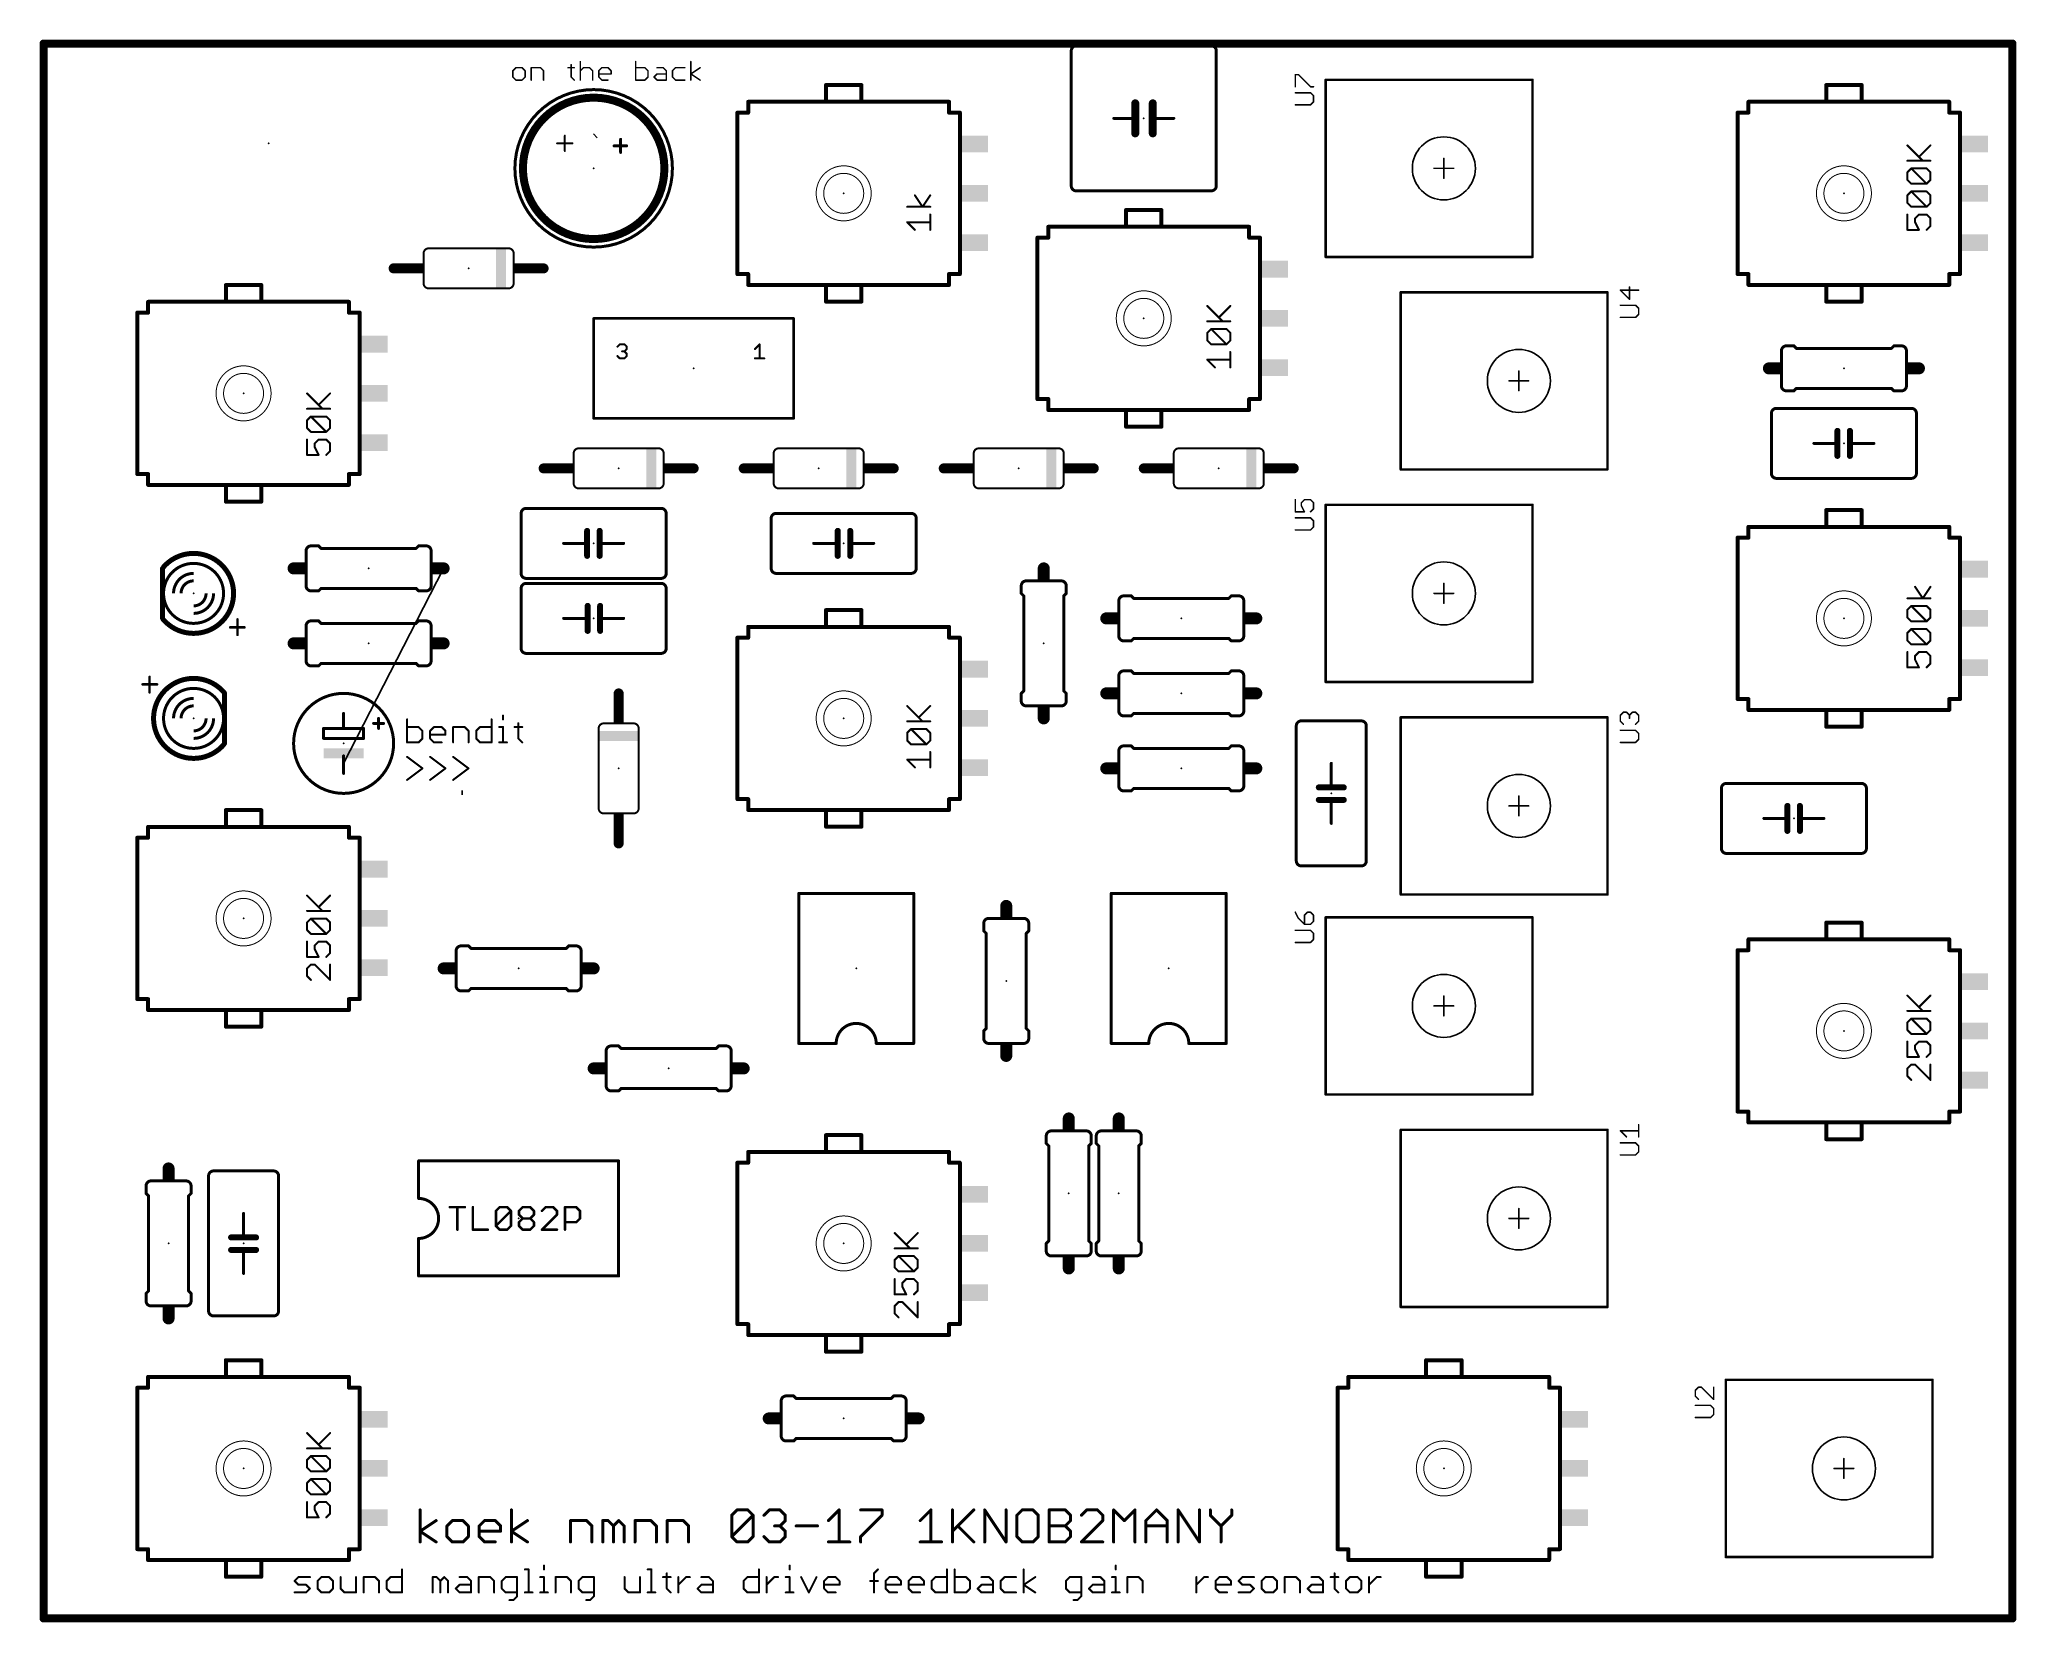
# Model space of a CAD drawing. Extents: x 0 to 100, y 0 to 80.
import ezdxf

# ---------------------------------------------------------------- set-up
doc = ezdxf.new("R2010")
doc.units = 0
for name, color, linetype in [('19', 53, 'CONTINUOUS'), ('20', 7, 'CONTINUOUS'), ('21', 253, 'CONTINUOUS'), ('23', 7, 'CONTINUOUS'), ('24', 7, 'CONTINUOUS'), ('27', 253, 'CONTINUOUS'), ('51', 253, 'CONTINUOUS')]:
    doc.layers.add(name, color=color, linetype=linetype)

# ---------------------------------------------------------------- blocks, each defined once
blk = doc.blocks.new('RECT')
blk.add_solid([(-0.5, -0.5), (0.5, -0.5), (-0.5, 0.5), (0.5, 0.5)])

msp = doc.modelspace()

# ---------------------------------------------------------------- linework, layer by layer
at = {"layer": '19'}
for p, q in [((27.94, 75.41), (28.1178, 75.2094)), ((15.24, 43.434), (20.32, 53.34)), ((21.2598, 41.8338), (21.2598, 42.0624))]:
    msp.add_line(p, q, dxfattribs=at)
at = {"layer": '20', "const_width": 0.4064}
for points in [[(100, 80), (0, 80)], [(0, 80), (0, 0)], [(100, 0), (100, 80)], [(0, 0), (100, 0)]]:
    msp.add_lwpolyline(points, dxfattribs=at)
at = {"layer": '20', "const_width": 0.2032}
for points in [[(0, 80.1016, 1), (0, 79.8984)], [(0.1016, 80, 1), (-0.1016, 80)], [(100.1016, 80, 1), (99.8984, 80)], [(100, 79.8984, 1), (100, 80.1016)], [(0, 0.1016, 1), (0, -0.1016)], [(-0.1016, 0, 1), (0.1016, 0)], [(99.8984, 0, 1), (100.1016, 0)], [(100, -0.1016, 1), (100, 0.1016)]]:
    msp.add_lwpolyline(points, format="xyb", dxfattribs=at)
at = {"layer": '20'}
for centre in [(71.12, 73.66), (74.93, 62.865), (71.12, 52.07), (74.93, 41.275), (71.12, 31.115), (74.93, 20.32), (91.44, 7.62)]:
    msp.add_circle(centre, 1.6, dxfattribs=at)
at = {"layer": '21'}
for points, const_width in [([(52.451, 79.883, 0.4142), (52.197, 79.629)], 0.1524), ([(52.2351, 79.629, 1), (52.1589, 79.629)], 0.0762), ([(52.1589, 79.629, 1), (52.2351, 79.629)], 0.0762), ([(52.451, 79.9211, 1), (52.451, 79.8449)], 0.0762), ([(52.451, 79.8449, 1), (52.451, 79.9211)], 0.0762), ([(59.563, 79.629, 0.4142), (59.309, 79.883)], 0.1524), ([(59.309, 79.9211, 1), (59.309, 79.8449)], 0.0762), ([(59.309, 79.8449, 1), (59.309, 79.9211)], 0.0762), ([(59.6011, 79.629, 1), (59.5249, 79.629)], 0.0762), ([(59.5249, 79.629, 1), (59.6011, 79.629)], 0.0762), ([(23.8527, 78.6134, 1), (23.8146, 78.6134)], 0.0381), ([(23.8201, 78.6269, 1), (23.8471, 78.5999)], 0.0381), ([(23.8471, 78.3133, 1), (23.8201, 78.2864)], 0.0381), ([(23.8146, 78.2999, 1), (23.8527, 78.2999)], 0.0381), ([(23.9904, 78.7892, 1), (23.9904, 78.7511)], 0.0381), ([(24.0039, 78.7567, 1), (23.9769, 78.7836)], 0.0381), ([(24.3174, 78.7836, 1), (24.2904, 78.7567)], 0.0381), ([(24.3039, 78.7511, 1), (24.3039, 78.7892)], 0.0381), ([(24.4797, 78.6134, 1), (24.4416, 78.6134)], 0.0381), ([(24.4416, 78.2999, 1), (24.4797, 78.2999)], 0.0381), ([(24.4472, 78.5999, 1), (24.4742, 78.6269)], 0.0381), ([(24.4742, 78.2864, 1), (24.4472, 78.3133)], 0.0381), ([(24.7882, 78.7702, 1), (24.7501, 78.7702)], 0.0381), ([(24.7691, 78.7892, 1), (24.7691, 78.7511)], 0.0381), ([(25.2529, 78.7836, 1), (25.226, 78.7567)], 0.0381), ([(25.2394, 78.7511, 1), (25.2394, 78.7892)], 0.0381), ([(25.4153, 78.6134, 1), (25.3772, 78.6134)], 0.0381), ([(25.3827, 78.5999, 1), (25.4097, 78.6269)], 0.0381), ([(26.6402, 78.7892, 1), (26.6402, 78.7511)], 0.0381), ([(26.816, 78.9269, 1), (26.7779, 78.9269)], 0.0381), ([(26.7779, 78.2999, 1), (26.816, 78.2999)], 0.0381), ([(26.8104, 78.3133, 1), (26.7835, 78.2864)], 0.0381), ([(26.9537, 78.7511, 1), (26.9537, 78.7892)], 0.0381), ([(27.2504, 78.6269, 1), (27.2773, 78.5999)], 0.0381), ([(27.2829, 79.0837, 1), (27.2448, 79.0837)], 0.0381), ([(27.4206, 78.7892, 1), (27.4206, 78.7511)], 0.0381), ([(27.4341, 78.7567, 1), (27.4071, 78.7836)], 0.0381), ([(27.7476, 78.7836, 1), (27.7207, 78.7567)], 0.0381), ([(27.7342, 78.7511, 1), (27.7342, 78.7892)], 0.0381), ([(27.91, 78.6134, 1), (27.8719, 78.6134)], 0.0381), ([(27.8775, 78.5999, 1), (27.9044, 78.6269)], 0.0381), ([(28.2184, 78.6134, 1), (28.1803, 78.6134)], 0.0381), ([(28.1859, 78.6269, 1), (28.2128, 78.5999)], 0.0381), ([(28.1803, 78.2999, 1), (28.2184, 78.2999)], 0.0381), ([(28.1994, 78.4757, 1), (28.1994, 78.4376)], 0.0381), ([(28.2128, 78.3133, 1), (28.1859, 78.2864)], 0.0381), ([(28.3561, 78.7892, 1), (28.3561, 78.7511)], 0.0381), ([(28.3696, 78.7567, 1), (28.3427, 78.7836)], 0.0381), ([(28.6831, 78.7836, 1), (28.6562, 78.7567)], 0.0381), ([(28.6697, 78.7511, 1), (28.6697, 78.7892)], 0.0381), ([(28.8455, 78.6134, 1), (28.8074, 78.6134)], 0.0381), ([(28.8074, 78.4566, 1), (28.8455, 78.4566)], 0.0381), ([(28.813, 78.5999, 1), (28.8399, 78.6269)], 0.0381), ([(28.8264, 78.4376, 1), (28.8264, 78.4757)], 0.0381), ([(30.0704, 78.7892, 1), (30.0704, 78.7511)], 0.0381), ([(30.0895, 79.0837, 1), (30.0514, 79.0837)], 0.0381), ([(30.5542, 78.7836, 1), (30.5272, 78.7567)], 0.0381), ([(30.5407, 78.7511, 1), (30.5407, 78.7892)], 0.0381), ([(30.7165, 78.6134, 1), (30.6784, 78.6134)], 0.0381), ([(30.6784, 78.2999, 1), (30.7165, 78.2999)], 0.0381), ([(30.684, 78.5999, 1), (30.7109, 78.6269)], 0.0381), ([(30.7109, 78.2864, 1), (30.684, 78.3133)], 0.0381), ([(31.0194, 78.3133, 1), (30.9925, 78.2864)], 0.0381), ([(30.9925, 78.3133, 1), (31.0194, 78.2864)], 0.0381), ([(31.1627, 78.7892, 1), (31.1627, 78.7511)], 0.0381), ([(31.1627, 78.4757, 1), (31.1627, 78.4376)], 0.0381), ([(31.1762, 78.4432, 1), (31.1492, 78.4701)], 0.0381), ([(31.4897, 78.7836, 1), (31.4628, 78.7567)], 0.0381), ([(31.4762, 78.7511, 1), (31.4762, 78.7892)], 0.0381), ([(31.652, 78.6134, 1), (31.6139, 78.6134)], 0.0381), ([(31.6195, 78.5999, 1), (31.6465, 78.6269)], 0.0381), ([(31.633, 78.4376, 1), (31.633, 78.4757)], 0.0381), ([(31.9605, 78.6134, 1), (31.9224, 78.6134)], 0.0381), ([(31.928, 78.6269, 1), (31.9549, 78.5999)], 0.0381), ([(31.9224, 78.2999, 1), (31.9605, 78.2999)], 0.0381), ([(31.9549, 78.3133, 1), (31.928, 78.2864)], 0.0381), ([(32.0982, 78.7892, 1), (32.0982, 78.7511)], 0.0381), ([(32.1117, 78.7567, 1), (32.0847, 78.7836)], 0.0381), ([(32.5685, 78.7511, 1), (32.5685, 78.7892)], 0.0381), ([(32.896, 79.0837, 1), (32.8579, 79.0837)], 0.0381), ([(32.8875, 78.4725, 1), (32.8664, 78.4408)], 0.0381), ([(32.8664, 78.4725, 1), (32.8875, 78.4408)], 0.0381), ([(33.3578, 78.7543, 1), (33.3367, 78.786)], 0.0381), ([(63.5773, 78.4393, 1), (63.5773, 78.4012)], 0.0381), ([(63.5964, 78.4203, 1), (63.5583, 78.4203)], 0.0381), ([(63.7449, 78.4337, 1), (63.7179, 78.4068)], 0.0381), ([(63.7314, 78.4012, 1), (63.7314, 78.4393)], 0.0381), ([(27.94, 69.66, 1), (27.94, 77.66, 1), (27.94, 69.66)], 0.1524), ([(23.9904, 78.1621, 1), (23.9904, 78.1241)], 0.0381), ([(23.9769, 78.1296, 1), (24.0039, 78.1566)], 0.0381), ([(27.94, 70.0679, 1), (27.94, 77.2521, 1), (27.94, 70.0679)], 0.4064), ([(24.2904, 78.1566, 1), (24.3174, 78.1296)], 0.0381), ([(24.3039, 78.1241, 1), (24.3039, 78.1621)], 0.0381), ([(24.7501, 78.1431, 1), (24.7882, 78.1431)], 0.0381), ([(25.3772, 78.1431, 1), (25.4153, 78.1431)], 0.0381), ([(26.9402, 78.1296, 1), (26.9672, 78.1566)], 0.0381), ([(27.2448, 78.1431, 1), (27.2829, 78.1431)], 0.0381), ([(27.8719, 78.1431, 1), (27.91, 78.1431)], 0.0381), ([(28.3561, 78.1621, 1), (28.3561, 78.1241)], 0.0381), ([(28.3427, 78.1296, 1), (28.3696, 78.1566)], 0.0381), ([(28.6697, 78.1241, 1), (28.6697, 78.1621)], 0.0381), ([(30.0704, 78.1621, 1), (30.0704, 78.1241)], 0.0381), ([(30.0514, 78.1431, 1), (30.0895, 78.1431)], 0.0381), ([(30.5272, 78.1566, 1), (30.5542, 78.1296)], 0.0381), ([(30.5407, 78.1241, 1), (30.5407, 78.1621)], 0.0381), ([(31.1627, 78.1621, 1), (31.1627, 78.1241)], 0.0381), ([(31.1492, 78.1296, 1), (31.1762, 78.1566)], 0.0381), ([(31.6139, 78.1431, 1), (31.652, 78.1431)], 0.0381), ([(31.633, 78.1241, 1), (31.633, 78.1621)], 0.0381), ([(32.0982, 78.1621, 1), (32.0982, 78.1241)], 0.0381), ([(32.0847, 78.1296, 1), (32.1117, 78.1566)], 0.0381), ([(32.5685, 78.1241, 1), (32.5685, 78.1621)], 0.0381), ([(32.8579, 78.1431, 1), (32.896, 78.1431)], 0.0381), ([(33.3367, 78.1272, 1), (33.3578, 78.159)], 0.0381), ([(63.5773, 77.5185, 1), (63.5773, 77.4804)], 0.0381), ([(63.5583, 77.8039, 1), (63.5964, 77.8039)], 0.0381), ([(64.3478, 77.8229, 1), (64.3478, 77.7848)], 0.0381), ([(64.3613, 77.513, 1), (64.3343, 77.486)], 0.0381), ([(64.3343, 77.7904, 1), (64.3613, 77.8174)], 0.0381), ([(64.3478, 77.4804, 1), (64.3478, 77.5185)], 0.0381), ([(64.5209, 77.3454, 1), (64.4829, 77.3454)], 0.0381), ([(64.4884, 77.3319, 1), (64.5154, 77.3589)], 0.0381), ([(64.5019, 77.7848, 1), (64.5019, 77.8229)], 0.0381), ([(65.12, 78.1918, 1), (65.12, 78.1283)], 0.0635), ([(65.1518, 78.16, 1), (65.0883, 78.16)], 0.0635), ([(75.6518, 78.16, 1), (75.5883, 78.16)], 0.0635), ([(75.62, 78.1283, 1), (75.62, 78.1918)], 0.0635), ([(35.2908, 76.49, 1), (35.1892, 76.49)], 0.1016), ([(35.24, 76.5408, 1), (35.24, 76.4392)], 0.1016), ([(35.8408, 77.04, 1), (35.7392, 77.04)], 0.1016), ([(35.79, 77.0908, 1), (35.79, 76.9892)], 0.1016), ([(35.7392, 76.49, 1), (35.8408, 76.49)], 0.1016), ([(35.79, 76.4392, 1), (35.79, 76.5408)], 0.1016), ([(37.99, 76.9892, 1), (37.99, 77.0908)], 0.1016), ([(42.79, 77.0908, 1), (42.79, 76.9892)], 0.1016), ([(46.0408, 77.04, 1), (45.9392, 77.04)], 0.1016), ([(45.99, 76.5408, 1), (45.99, 76.4392)], 0.1016), ([(45.9392, 76.49, 1), (46.0408, 76.49)], 0.1016), ([(45.99, 76.9892, 1), (45.99, 77.0908)], 0.1016), ([(46.5908, 76.49, 1), (46.4892, 76.49)], 0.1016), ([(46.54, 76.4392, 1), (46.54, 76.5408)], 0.1016), ([(55.5498, 76.962, 1), (55.3466, 76.962)], 0.2032), ([(55.5498, 76.2, 1), (55.3466, 76.2)], 0.2032), ([(56.4388, 76.962, 1), (56.2356, 76.962)], 0.2032), ([(56.4388, 76.2, 1), (56.2356, 76.2)], 0.2032), ([(63.5773, 76.9021, 1), (63.5773, 76.8641)], 0.0381), ([(64.3343, 76.8966, 1), (64.3613, 76.8696)], 0.0381), ([(64.3478, 76.8641, 1), (64.3478, 76.9021)], 0.0381), ([(64.4829, 77.0372, 1), (64.5209, 77.0372)], 0.0381), ([(64.5154, 77.0237, 1), (64.4884, 77.0507)], 0.0381), ([(86.0908, 76.49, 1), (85.9892, 76.49)], 0.1016), ([(86.04, 76.5408, 1), (86.04, 76.4392)], 0.1016), ([(86.6408, 77.04, 1), (86.5392, 77.04)], 0.1016), ([(86.59, 77.0908, 1), (86.59, 76.9892)], 0.1016), ([(86.5392, 76.49, 1), (86.6408, 76.49)], 0.1016), ([(86.59, 76.4392, 1), (86.59, 76.5408)], 0.1016), ([(88.79, 76.9892, 1), (88.79, 77.0908)], 0.1016), ([(93.59, 77.0908, 1), (93.59, 76.9892)], 0.1016), ([(96.8408, 77.04, 1), (96.7392, 77.04)], 0.1016), ([(96.79, 76.5408, 1), (96.79, 76.4392)], 0.1016), ([(96.7392, 76.49, 1), (96.8408, 76.49)], 0.1016), ([(96.79, 76.9892, 1), (96.79, 77.0908)], 0.1016), ([(97.3908, 76.49, 1), (97.2892, 76.49)], 0.1016), ([(97.34, 76.4392, 1), (97.34, 76.5408)], 0.1016), ([(26.501, 75.3203, 1), (26.4502, 75.3203)], 0.0508), ([(54.356, 76.2381, 1), (54.356, 76.1619)], 0.0762), ([(55.3466, 76.2, 1), (55.5498, 76.2)], 0.2032), ([(55.3466, 75.438, 1), (55.5498, 75.438)], 0.2032), ([(55.4482, 76.1619, 1), (55.4482, 76.2381)], 0.0762), ([(56.2356, 76.2, 1), (56.4388, 76.2)], 0.2032), ([(56.2356, 75.438, 1), (56.4388, 75.438)], 0.2032), ([(56.3372, 76.2381, 1), (56.3372, 76.1619)], 0.0762), ([(57.404, 76.1619, 1), (57.404, 76.2381)], 0.0762), ([(26.0858, 74.9559, 1), (26.0858, 74.9051)], 0.0508), ([(26.4502, 74.5407, 1), (26.501, 74.5407)], 0.0508), ([(26.8654, 74.9051, 1), (26.8654, 74.9559)], 0.0508), ([(28.9814, 74.8411, 1), (28.9814, 74.7649)], 0.0762), ([(29.3497, 75.1332, 1), (29.2735, 75.1332)], 0.0762), ([(29.2735, 74.4728, 1), (29.3497, 74.4728)], 0.0762), ([(29.6164, 74.7649, 1), (29.6164, 74.8411)], 0.0762), ([(40.64, 70.993, 1), (40.64, 73.787, 1), (40.64, 70.993)], 0.0508), ([(40.64, 71.374, 1), (40.64, 73.406, 1), (40.64, 71.374)], 0.0508), ([(70.62, 73.68, 1), (70.62, 73.64)], 0.04), ([(71.14, 74.16, 1), (71.1, 74.16)], 0.04), ([(71.62, 73.64, 1), (71.62, 73.68)], 0.04), ([(91.44, 70.993, 1), (91.44, 73.787, 1), (91.44, 70.993)], 0.0508), ([(91.44, 71.374, 1), (91.44, 73.406, 1), (91.44, 71.374)], 0.0508), ([(52.197, 72.771, 0.4142), (52.451, 72.517)], 0.1524), ([(52.2351, 72.771, 1), (52.1589, 72.771)], 0.0762), ([(52.1589, 72.771, 1), (52.2351, 72.771)], 0.0762), ([(52.451, 72.5551, 1), (52.451, 72.4789)], 0.0762), ([(52.451, 72.4789, 1), (52.451, 72.5551)], 0.0762), ([(59.309, 72.517, 0.4142), (59.563, 72.771)], 0.1524), ([(59.309, 72.5551, 1), (59.309, 72.4789)], 0.0762), ([(59.309, 72.4789, 1), (59.309, 72.5551)], 0.0762), ([(59.6011, 72.771, 1), (59.5249, 72.771)], 0.0762), ([(59.5249, 72.771, 1), (59.6011, 72.771)], 0.0762), ([(71.1, 73.16, 1), (71.14, 73.16)], 0.04), ([(51.0808, 70.69, 1), (50.9792, 70.69)], 0.1016), ([(51.03, 70.7408, 1), (51.03, 70.6392)], 0.1016), ([(53.23, 70.6392, 1), (53.23, 70.7408)], 0.1016), ([(58.03, 70.7408, 1), (58.03, 70.6392)], 0.1016), ([(61.2808, 70.69, 1), (61.1792, 70.69)], 0.1016), ([(61.23, 70.6392, 1), (61.23, 70.7408)], 0.1016), ([(19.558, 69.596, 0.4142), (19.304, 69.342)], 0.1016), ([(19.3294, 69.342, 1), (19.2786, 69.342)], 0.0508), ([(19.2786, 69.342, 1), (19.3294, 69.342)], 0.0508), ([(19.558, 69.6214, 1), (19.558, 69.5706)], 0.0508), ([(19.558, 69.5706, 1), (19.558, 69.6214)], 0.0508), ([(23.876, 69.342, 0.4142), (23.622, 69.596)], 0.1016), ([(23.622, 69.6214, 1), (23.622, 69.5706)], 0.0508), ([(23.622, 69.5706, 1), (23.622, 69.6214)], 0.0508), ([(23.9014, 69.342, 1), (23.8506, 69.342)], 0.0508), ([(23.8506, 69.342, 1), (23.9014, 69.342)], 0.0508), ([(50.5308, 70.14, 1), (50.4292, 70.14)], 0.1016), ([(50.48, 70.1908, 1), (50.48, 70.0892)], 0.1016), ([(50.9792, 70.14, 1), (51.0808, 70.14)], 0.1016), ([(51.03, 70.0892, 1), (51.03, 70.1908)], 0.1016), ([(61.23, 70.1908, 1), (61.23, 70.0892)], 0.1016), ([(61.1792, 70.14, 1), (61.2808, 70.14)], 0.1016), ([(61.8308, 70.14, 1), (61.7292, 70.14)], 0.1016), ([(61.78, 70.0892, 1), (61.78, 70.1908)], 0.1016), ([(35.24, 68.3408, 1), (35.24, 68.2392)], 0.1016), ([(35.1892, 68.29, 1), (35.2908, 68.29)], 0.1016), ([(35.8408, 68.29, 1), (35.7392, 68.29)], 0.1016), ([(35.79, 68.2392, 1), (35.79, 68.3408)], 0.1016), ([(45.99, 68.3408, 1), (45.99, 68.2392)], 0.1016), ([(46.0408, 68.29, 1), (45.9392, 68.29)], 0.1016), ([(46.4892, 68.29, 1), (46.5908, 68.29)], 0.1016), ([(46.54, 68.2392, 1), (46.54, 68.3408)], 0.1016), ([(65.12, 69.1917, 1), (65.12, 69.1282)], 0.0635), ([(65.0883, 69.16, 1), (65.1518, 69.16)], 0.0635), ([(75.5883, 69.16, 1), (75.6518, 69.16)], 0.0635), ([(75.62, 69.1282, 1), (75.62, 69.1917)], 0.0635), ([(86.04, 68.3408, 1), (86.04, 68.2392)], 0.1016), ([(85.9892, 68.29, 1), (86.0908, 68.29)], 0.1016), ([(86.6408, 68.29, 1), (86.5392, 68.29)], 0.1016), ([(86.59, 68.2392, 1), (86.59, 68.3408)], 0.1016), ([(96.79, 68.3408, 1), (96.79, 68.2392)], 0.1016), ([(96.8408, 68.29, 1), (96.7392, 68.29)], 0.1016), ([(97.2892, 68.29, 1), (97.3908, 68.29)], 0.1016), ([(97.34, 68.2392, 1), (97.34, 68.3408)], 0.1016), ([(19.304, 67.818, 0.4142), (19.558, 67.564)], 0.1016), ([(19.3294, 67.818, 1), (19.2786, 67.818)], 0.0508), ([(19.2786, 67.818, 1), (19.3294, 67.818)], 0.0508), ([(19.558, 67.5894, 1), (19.558, 67.5386)], 0.0508), ([(19.558, 67.5386, 1), (19.558, 67.5894)], 0.0508), ([(23.622, 67.564, 0.4142), (23.876, 67.818)], 0.1016), ([(23.622, 67.5894, 1), (23.622, 67.5386)], 0.0508), ([(23.622, 67.5386, 1), (23.622, 67.5894)], 0.0508), ([(23.9014, 67.818, 1), (23.8506, 67.818)], 0.0508), ([(23.8506, 67.818, 1), (23.9014, 67.818)], 0.0508), ([(35.79, 67.7908, 1), (35.79, 67.6892)], 0.1016), ([(35.7392, 67.74, 1), (35.8408, 67.74)], 0.1016), ([(37.99, 67.6892, 1), (37.99, 67.7908)], 0.1016), ([(42.79, 67.7908, 1), (42.79, 67.6892)], 0.1016), ([(45.9392, 67.74, 1), (46.0408, 67.74)], 0.1016), ([(45.99, 67.6892, 1), (45.99, 67.7908)], 0.1016), ([(55.88, 64.643, 1), (55.88, 67.437, 1), (55.88, 64.643)], 0.0508), ([(68.93, 67.3968, 1), (68.93, 67.3333)], 0.0635), ([(68.9618, 67.365, 1), (68.8983, 67.365)], 0.0635), ([(79.4618, 67.365, 1), (79.3983, 67.365)], 0.0635), ([(79.43, 67.3333, 1), (79.43, 67.3968)], 0.0635), ([(80.1008, 67.4846, 1), (80.0738, 67.4577)], 0.0381), ([(80.0873, 67.4902, 1), (80.0873, 67.4521)], 0.0381), ([(80.5687, 67.6253, 1), (80.5306, 67.6253)], 0.0381), ([(81.0119, 67.4521, 1), (81.0119, 67.4902)], 0.0381), ([(86.59, 67.7908, 1), (86.59, 67.6892)], 0.1016), ([(86.5392, 67.74, 1), (86.6408, 67.74)], 0.1016), ([(88.79, 67.6892, 1), (88.79, 67.7908)], 0.1016), ([(93.59, 67.7908, 1), (93.59, 67.6892)], 0.1016), ([(96.7392, 67.74, 1), (96.8408, 67.74)], 0.1016), ([(96.79, 67.6892, 1), (96.79, 67.7908)], 0.1016), ([(4.8108, 66.33, 1), (4.7092, 66.33)], 0.1016), ([(4.76, 66.3808, 1), (4.76, 66.2792)], 0.1016), ([(5.3608, 66.88, 1), (5.2592, 66.88)], 0.1016), ([(5.31, 66.9308, 1), (5.31, 66.8292)], 0.1016), ([(5.2592, 66.33, 1), (5.3608, 66.33)], 0.1016), ([(5.31, 66.2792, 1), (5.31, 66.3808)], 0.1016), ([(7.51, 66.8292, 1), (7.51, 66.9308)], 0.1016), ([(12.31, 66.9308, 1), (12.31, 66.8292)], 0.1016), ([(15.5608, 66.88, 1), (15.4592, 66.88)], 0.1016), ([(15.51, 66.3808, 1), (15.51, 66.2792)], 0.1016), ([(15.4592, 66.33, 1), (15.5608, 66.33)], 0.1016), ([(15.51, 66.8292, 1), (15.51, 66.9308)], 0.1016), ([(16.1108, 66.33, 1), (16.0092, 66.33)], 0.1016), ([(16.06, 66.2792, 1), (16.06, 66.3808)], 0.1016), ([(55.88, 65.024, 1), (55.88, 67.056, 1), (55.88, 65.024)], 0.0508), ([(80.0873, 66.7235, 1), (80.0873, 66.6854)], 0.0381), ([(80.5306, 67.0089, 1), (80.5687, 67.0089)], 0.0381), ([(80.5361, 66.9954, 1), (80.5631, 67.0224)], 0.0381), ([(80.8713, 66.718, 1), (80.8443, 66.691)], 0.0381), ([(80.8578, 66.6854, 1), (80.8578, 66.7235)], 0.0381), ([(81.0309, 66.5504, 1), (80.9929, 66.5504)], 0.0381), ([(80.9984, 66.5369, 1), (81.0254, 66.5639)], 0.0381), ([(81.0254, 66.2287, 1), (80.9984, 66.2557)], 0.0381), ([(27.94, 66.0718, 1), (27.94, 66.0083)], 0.0635), ([(27.9718, 66.04, 1), (27.9083, 66.04)], 0.0635), ([(38.1318, 66.04, 1), (38.0682, 66.04)], 0.0635), ([(38.1, 66.0083, 1), (38.1, 66.0718)], 0.0635), ([(80.0873, 66.1071, 1), (80.0873, 66.0691)], 0.0381), ([(80.8443, 66.1016, 1), (80.8713, 66.0746)], 0.0381), ([(80.8578, 66.0691, 1), (80.8578, 66.1071)], 0.0381), ([(80.9929, 66.2422, 1), (81.0309, 66.2422)], 0.0381), ([(29.1294, 64.6191, 1), (29.1653, 64.5832)], 0.0508), ([(29.266, 64.7452, 1), (29.266, 64.6944)], 0.0508), ([(29.284, 64.7018, 1), (29.2481, 64.7378)], 0.0508), ([(29.3847, 64.3893, 1), (29.3847, 64.3385)], 0.0508), ([(29.5212, 64.7378, 1), (29.4853, 64.7018)], 0.0508), ([(29.5212, 64.3819, 1), (29.4853, 64.3459)], 0.0508), ([(29.4853, 64.3819, 1), (29.5212, 64.3459)], 0.0508), ([(29.5033, 64.6944, 1), (29.5033, 64.7452)], 0.0508), ([(29.5033, 64.3385, 1), (29.5033, 64.3893)], 0.0508), ([(29.6473, 64.6012, 1), (29.5965, 64.6012)], 0.0508), ([(29.5965, 64.4825, 1), (29.6473, 64.4825)], 0.0508), ([(29.6473, 64.2453, 1), (29.5965, 64.2453)], 0.0508), ([(29.604, 64.5832, 1), (29.6399, 64.6191)], 0.0508), ([(29.6399, 64.4646, 1), (29.604, 64.5005)], 0.0508), ([(29.604, 64.2273, 1), (29.6399, 64.2632)], 0.0508), ([(36.1144, 64.5005, 1), (36.1503, 64.4646)], 0.0508), ([(36.3951, 64.7198, 1), (36.3443, 64.7198)], 0.0508), ([(36.3876, 64.7018, 1), (36.3517, 64.7378)], 0.0508), ([(88.519, 64.643, 0.4142), (88.265, 64.389)], 0.1524), ([(88.519, 64.6811, 1), (88.519, 64.6049)], 0.0762), ([(88.9269, 64.6699, 1), (88.8731, 64.6161)], 0.0762), ([(88.9, 64.6049, 1), (88.9, 64.6811)], 0.0762), ([(89.027, 64.5541, 1), (89.027, 64.4779)], 0.0762), ([(89.0001, 64.4891, 1), (89.0539, 64.5429)], 0.0762), ([(93.8261, 64.5429, 1), (93.8799, 64.4891)], 0.0762), ([(93.853, 64.4779, 1), (93.853, 64.5541)], 0.0762), ([(93.98, 64.6811, 1), (93.98, 64.6049)], 0.0762), ([(94.0069, 64.6161, 1), (93.9531, 64.6699)], 0.0762), ([(94.615, 64.389, 0.4142), (94.361, 64.643)], 0.1524), ([(94.361, 64.6049, 1), (94.361, 64.6811)], 0.0762), ([(10.16, 60.833, 1), (10.16, 63.627, 1), (10.16, 60.833)], 0.0508), ([(10.16, 61.214, 1), (10.16, 63.246, 1), (10.16, 61.214)], 0.0508), ([(29.1653, 64.1446, 1), (29.1294, 64.1087)], 0.0508), ([(29.266, 64.0334, 1), (29.266, 63.9826)], 0.0508), ([(29.2481, 63.99, 1), (29.284, 64.026)], 0.0508), ([(29.4853, 64.026, 1), (29.5212, 63.99)], 0.0508), ([(29.5033, 63.9826, 1), (29.5033, 64.0334)], 0.0508), ([(29.5965, 64.1266, 1), (29.6473, 64.1266)], 0.0508), ([(29.6399, 64.1087, 1), (29.604, 64.1446)], 0.0508), ([(36.1324, 64.0334, 1), (36.1324, 63.9826)], 0.0508), ([(36.3443, 64.008, 1), (36.3951, 64.008)], 0.0508), ([(36.6069, 63.9826, 1), (36.6069, 64.0334)], 0.0508), ([(74.95, 63.365, 1), (74.91, 63.365)], 0.04), ([(74.43, 62.885, 1), (74.43, 62.845)], 0.04), ([(74.91, 62.365, 1), (74.95, 62.365)], 0.04), ([(75.43, 62.845, 1), (75.43, 62.885)], 0.04), ([(88.265, 62.611, 0.4142), (88.519, 62.357)], 0.1524), ([(88.519, 62.3951, 1), (88.519, 62.3189)], 0.0762), ([(88.8731, 62.3839, 1), (88.9269, 62.3301)], 0.0762), ([(88.9, 62.3189, 1), (88.9, 62.3951)], 0.0762), ([(89.027, 62.5221, 1), (89.027, 62.4459)], 0.0762), ([(89.0539, 62.4571, 1), (89.0001, 62.5109)], 0.0762), ([(93.8799, 62.5109, 1), (93.8261, 62.4571)], 0.0762), ([(93.853, 62.4459, 1), (93.853, 62.5221)], 0.0762), ([(93.98, 62.3951, 1), (93.98, 62.3189)], 0.0762), ([(93.9531, 62.3301, 1), (94.0069, 62.3839)], 0.0762), ([(94.361, 62.357, 0.4142), (94.615, 62.611)], 0.1524), ([(94.361, 62.3189, 1), (94.361, 62.3951)], 0.0762), ([(50.48, 61.9908, 1), (50.48, 61.8892)], 0.1016), ([(50.4292, 61.94, 1), (50.5308, 61.94)], 0.1016), ([(51.0808, 61.94, 1), (50.9792, 61.94)], 0.1016), ([(51.03, 61.4408, 1), (51.03, 61.3392)], 0.1016), ([(50.9792, 61.39, 1), (51.0808, 61.39)], 0.1016), ([(51.03, 61.8892, 1), (51.03, 61.9908)], 0.1016), ([(53.23, 61.3392, 1), (53.23, 61.4408)], 0.1016), ([(58.03, 61.4408, 1), (58.03, 61.3392)], 0.1016), ([(61.23, 61.9908, 1), (61.23, 61.8892)], 0.1016), ([(61.2808, 61.94, 1), (61.1792, 61.94)], 0.1016), ([(61.1792, 61.39, 1), (61.2808, 61.39)], 0.1016), ([(61.23, 61.3392, 1), (61.23, 61.4408)], 0.1016), ([(61.7292, 61.94, 1), (61.8308, 61.94)], 0.1016), ([(61.78, 61.8892, 1), (61.78, 61.9908)], 0.1016), ([(88.011, 61.468, 0.4142), (87.757, 61.214)], 0.1524), ([(87.7951, 61.214, 1), (87.7189, 61.214)], 0.0762), ([(87.7189, 61.214, 1), (87.7951, 61.214)], 0.0762), ([(88.011, 61.5061, 1), (88.011, 61.4299)], 0.0762), ([(88.011, 61.4299, 1), (88.011, 61.5061)], 0.0762), ([(95.123, 61.214, 0.4142), (94.869, 61.468)], 0.1524), ([(94.869, 61.5061, 1), (94.869, 61.4299)], 0.0762), ([(94.869, 61.4299, 1), (94.869, 61.5061)], 0.0762), ([(95.1611, 61.214, 1), (95.0849, 61.214)], 0.0762), ([(95.0849, 61.214, 1), (95.1611, 61.214)], 0.0762), ([(27.94, 60.9918, 1), (27.94, 60.9282)], 0.0635), ([(27.9083, 60.96, 1), (27.9718, 60.96)], 0.0635), ([(38.0682, 60.96, 1), (38.1318, 60.96)], 0.0635), ([(38.1, 60.9282, 1), (38.1, 60.9918)], 0.0635), ([(91.186, 60.325, 1), (91.0336, 60.325)], 0.1524), ([(91.821, 60.325, 1), (91.6686, 60.325)], 0.1524), ([(27.178, 59.436, 0.4142), (26.924, 59.182)], 0.1016), ([(27.178, 59.4614, 1), (27.178, 59.4106)], 0.0508), ([(27.178, 59.4106, 1), (27.178, 59.4614)], 0.0508), ([(31.496, 59.182, 0.4142), (31.242, 59.436)], 0.1016), ([(31.242, 59.4614, 1), (31.242, 59.4106)], 0.0508), ([(31.242, 59.4106, 1), (31.242, 59.4614)], 0.0508), ([(37.338, 59.436, 0.4142), (37.084, 59.182)], 0.1016), ([(37.338, 59.4614, 1), (37.338, 59.4106)], 0.0508), ([(37.338, 59.4106, 1), (37.338, 59.4614)], 0.0508), ([(41.656, 59.182, 0.4142), (41.402, 59.436)], 0.1016), ([(41.402, 59.4614, 1), (41.402, 59.4106)], 0.0508), ([(41.402, 59.4106, 1), (41.402, 59.4614)], 0.0508), ([(47.498, 59.436, 0.4142), (47.244, 59.182)], 0.1016), ([(47.498, 59.4614, 1), (47.498, 59.4106)], 0.0508), ([(47.498, 59.4106, 1), (47.498, 59.4614)], 0.0508), ([(51.816, 59.182, 0.4142), (51.562, 59.436)], 0.1016), ([(51.562, 59.4614, 1), (51.562, 59.4106)], 0.0508), ([(51.562, 59.4106, 1), (51.562, 59.4614)], 0.0508), ([(57.658, 59.436, 0.4142), (57.404, 59.182)], 0.1016), ([(57.658, 59.4614, 1), (57.658, 59.4106)], 0.0508), ([(57.658, 59.4106, 1), (57.658, 59.4614)], 0.0508), ([(61.976, 59.182, 0.4142), (61.722, 59.436)], 0.1016), ([(61.722, 59.4614, 1), (61.722, 59.4106)], 0.0508), ([(61.722, 59.4106, 1), (61.722, 59.4614)], 0.0508), ([(89.916, 59.7281, 1), (89.916, 59.6519)], 0.0762), ([(91.186, 59.69, 1), (91.0336, 59.69)], 0.1524), ([(91.0336, 59.69, 1), (91.186, 59.69)], 0.1524), ([(91.1098, 59.6519, 1), (91.1098, 59.7281)], 0.0762), ([(91.821, 59.69, 1), (91.6686, 59.69)], 0.1524), ([(91.6686, 59.69, 1), (91.821, 59.69)], 0.1524), ([(91.7448, 59.7281, 1), (91.7448, 59.6519)], 0.0762), ([(92.964, 59.6519, 1), (92.964, 59.7281)], 0.0762), ([(26.9494, 59.182, 1), (26.8986, 59.182)], 0.0508), ([(26.8986, 59.182, 1), (26.9494, 59.182)], 0.0508), ([(31.5214, 59.182, 1), (31.4706, 59.182)], 0.0508), ([(31.4706, 59.182, 1), (31.5214, 59.182)], 0.0508), ([(37.1094, 59.182, 1), (37.0586, 59.182)], 0.0508), ([(37.0586, 59.182, 1), (37.1094, 59.182)], 0.0508), ([(41.6814, 59.182, 1), (41.6306, 59.182)], 0.0508), ([(41.6306, 59.182, 1), (41.6814, 59.182)], 0.0508), ([(47.2694, 59.182, 1), (47.2186, 59.182)], 0.0508), ([(47.2186, 59.182, 1), (47.2694, 59.182)], 0.0508), ([(51.8414, 59.182, 1), (51.7906, 59.182)], 0.0508), ([(51.7906, 59.182, 1), (51.8414, 59.182)], 0.0508), ([(57.4294, 59.182, 1), (57.3786, 59.182)], 0.0508), ([(57.3786, 59.182, 1), (57.4294, 59.182)], 0.0508), ([(62.0014, 59.182, 1), (61.9506, 59.182)], 0.0508), ([(61.9506, 59.182, 1), (62.0014, 59.182)], 0.0508), ([(68.93, 58.3968, 1), (68.93, 58.3332)], 0.0635), ([(68.8983, 58.365, 1), (68.9618, 58.365)], 0.0635), ([(79.3983, 58.365, 1), (79.4618, 58.365)], 0.0635), ([(79.43, 58.3332, 1), (79.43, 58.3968)], 0.0635), ([(87.757, 58.166, 0.4142), (88.011, 57.912)], 0.1524), ([(87.7951, 58.166, 1), (87.7189, 58.166)], 0.0762), ([(91.0336, 59.055, 1), (91.186, 59.055)], 0.1524), ([(91.6686, 59.055, 1), (91.821, 59.055)], 0.1524), ([(94.869, 57.912, 0.4142), (95.123, 58.166)], 0.1524), ([(95.1611, 58.166, 1), (95.0849, 58.166)], 0.0762), ([(4.76, 58.1808, 1), (4.76, 58.0792)], 0.1016), ([(4.7092, 58.13, 1), (4.8108, 58.13)], 0.1016), ([(5.3608, 58.13, 1), (5.2592, 58.13)], 0.1016), ([(5.31, 57.6308, 1), (5.31, 57.5292)], 0.1016), ([(5.2592, 57.58, 1), (5.3608, 57.58)], 0.1016), ([(5.31, 58.0792, 1), (5.31, 58.1808)], 0.1016), ([(7.51, 57.5292, 1), (7.51, 57.6308)], 0.1016), ([(12.31, 57.6308, 1), (12.31, 57.5292)], 0.1016), ([(15.51, 58.1808, 1), (15.51, 58.0792)], 0.1016), ([(15.5608, 58.13, 1), (15.4592, 58.13)], 0.1016), ([(15.4592, 57.58, 1), (15.5608, 57.58)], 0.1016), ([(15.51, 57.5292, 1), (15.51, 57.6308)], 0.1016), ([(16.0092, 58.13, 1), (16.1108, 58.13)], 0.1016), ([(16.06, 58.0792, 1), (16.06, 58.1808)], 0.1016), ([(26.924, 57.658, 0.4142), (27.178, 57.404)], 0.1016), ([(26.9494, 57.658, 1), (26.8986, 57.658)], 0.0508), ([(26.8986, 57.658, 1), (26.9494, 57.658)], 0.0508), ([(27.178, 57.4294, 1), (27.178, 57.3786)], 0.0508), ([(27.178, 57.3786, 1), (27.178, 57.4294)], 0.0508), ([(31.242, 57.404, 0.4142), (31.496, 57.658)], 0.1016), ([(31.242, 57.4294, 1), (31.242, 57.3786)], 0.0508), ([(31.242, 57.3786, 1), (31.242, 57.4294)], 0.0508), ([(31.5214, 57.658, 1), (31.4706, 57.658)], 0.0508), ([(31.4706, 57.658, 1), (31.5214, 57.658)], 0.0508), ([(37.084, 57.658, 0.4142), (37.338, 57.404)], 0.1016), ([(37.1094, 57.658, 1), (37.0586, 57.658)], 0.0508), ([(37.0586, 57.658, 1), (37.1094, 57.658)], 0.0508), ([(37.338, 57.4294, 1), (37.338, 57.3786)], 0.0508), ([(37.338, 57.3786, 1), (37.338, 57.4294)], 0.0508), ([(41.402, 57.404, 0.4142), (41.656, 57.658)], 0.1016), ([(41.402, 57.4294, 1), (41.402, 57.3786)], 0.0508), ([(41.402, 57.3786, 1), (41.402, 57.4294)], 0.0508), ([(41.6814, 57.658, 1), (41.6306, 57.658)], 0.0508), ([(41.6306, 57.658, 1), (41.6814, 57.658)], 0.0508), ([(47.244, 57.658, 0.4142), (47.498, 57.404)], 0.1016), ([(47.2694, 57.658, 1), (47.2186, 57.658)], 0.0508), ([(47.2186, 57.658, 1), (47.2694, 57.658)], 0.0508), ([(47.498, 57.4294, 1), (47.498, 57.3786)], 0.0508), ([(47.498, 57.3786, 1), (47.498, 57.4294)], 0.0508), ([(51.562, 57.404, 0.4142), (51.816, 57.658)], 0.1016), ([(51.562, 57.4294, 1), (51.562, 57.3786)], 0.0508), ([(51.562, 57.3786, 1), (51.562, 57.4294)], 0.0508), ([(51.8414, 57.658, 1), (51.7906, 57.658)], 0.0508), ([(51.7906, 57.658, 1), (51.8414, 57.658)], 0.0508), ([(57.404, 57.658, 0.4142), (57.658, 57.404)], 0.1016), ([(57.4294, 57.658, 1), (57.3786, 57.658)], 0.0508), ([(57.3786, 57.658, 1), (57.4294, 57.658)], 0.0508), ([(57.658, 57.4294, 1), (57.658, 57.3786)], 0.0508), ([(57.658, 57.3786, 1), (57.658, 57.4294)], 0.0508), ([(61.722, 57.404, 0.4142), (61.976, 57.658)], 0.1016), ([(61.722, 57.4294, 1), (61.722, 57.3786)], 0.0508), ([(61.722, 57.3786, 1), (61.722, 57.4294)], 0.0508), ([(62.0014, 57.658, 1), (61.9506, 57.658)], 0.0508), ([(61.9506, 57.658, 1), (62.0014, 57.658)], 0.0508), ([(87.7189, 58.166, 1), (87.7951, 58.166)], 0.0762), ([(88.011, 57.9501, 1), (88.011, 57.8739)], 0.0762), ([(88.011, 57.8739, 1), (88.011, 57.9501)], 0.0762), ([(94.869, 57.9501, 1), (94.869, 57.8739)], 0.0762), ([(94.869, 57.8739, 1), (94.869, 57.9501)], 0.0762), ([(95.0849, 58.166, 1), (95.1611, 58.166)], 0.0762), ([(24.511, 56.388, 0.4142), (24.257, 56.134)], 0.1524), ([(24.511, 56.4261, 1), (24.511, 56.3499)], 0.0762), ([(24.511, 56.3499, 1), (24.511, 56.4261)], 0.0762), ([(31.623, 56.134, 0.4142), (31.369, 56.388)], 0.1524), ([(31.369, 56.4261, 1), (31.369, 56.3499)], 0.0762), ([(31.369, 56.3499, 1), (31.369, 56.4261)], 0.0762), ([(63.5773, 56.2329, 1), (63.5773, 56.1948)], 0.0381), ([(63.5964, 56.8303, 1), (63.5583, 56.8303)], 0.0381), ([(63.5583, 56.2139, 1), (63.5964, 56.2139)], 0.0381), ([(63.872, 56.6896, 1), (63.899, 56.6627)], 0.0381), ([(63.9025, 56.5306, 1), (63.8685, 56.5136)], 0.0381), ([(63.9046, 56.6762, 1), (63.8665, 56.6762)], 0.0381), ([(63.8665, 56.5221, 1), (63.9046, 56.5221)], 0.0381), ([(64.0396, 56.8493, 1), (64.0396, 56.8112)], 0.0381), ([(64.0226, 56.2054, 1), (64.0566, 56.2224)], 0.0381), ([(64.0531, 56.8168, 1), (64.0261, 56.8437)], 0.0381), ([(64.0396, 56.1948, 1), (64.0396, 56.2329)], 0.0381), ([(64.3613, 56.8437, 1), (64.3343, 56.8168)], 0.0381), ([(64.3343, 56.2274, 1), (64.3613, 56.2004)], 0.0381), ([(64.3478, 56.8112, 1), (64.3478, 56.8493)], 0.0381), ([(64.5209, 56.6762, 1), (64.4829, 56.6762)], 0.0381), ([(64.4829, 56.368, 1), (64.5209, 56.368)], 0.0381), ([(64.4884, 56.6627, 1), (64.5154, 56.6896)], 0.0381), ([(64.5154, 56.3545, 1), (64.4884, 56.3815)], 0.0381), ([(65.12, 56.6018, 1), (65.12, 56.5382)], 0.0635), ([(65.1518, 56.57, 1), (65.0883, 56.57)], 0.0635), ([(75.6518, 56.57, 1), (75.5883, 56.57)], 0.0635), ([(75.62, 56.5382, 1), (75.62, 56.6018)], 0.0635), ([(24.2951, 56.134, 1), (24.2189, 56.134)], 0.0762), ([(24.2189, 56.134, 1), (24.2951, 56.134)], 0.0762), ([(27.686, 55.245, 1), (27.5336, 55.245)], 0.1524), ([(28.321, 55.245, 1), (28.1686, 55.245)], 0.1524), ([(31.6611, 56.134, 1), (31.5849, 56.134)], 0.0762), ([(31.5849, 56.134, 1), (31.6611, 56.134)], 0.0762), ([(37.211, 56.134, 0.4142), (36.957, 55.88)], 0.1524), ([(36.9951, 55.88, 1), (36.9189, 55.88)], 0.0762), ([(36.9189, 55.88, 1), (36.9951, 55.88)], 0.0762), ([(37.211, 56.1721, 1), (37.211, 56.0959)], 0.0762), ([(37.211, 56.0959, 1), (37.211, 56.1721)], 0.0762), ([(40.4114, 55.245, 1), (40.259, 55.245)], 0.1524), ([(41.0464, 55.245, 1), (40.894, 55.245)], 0.1524), ([(44.323, 55.88, 0.4142), (44.069, 56.134)], 0.1524), ([(44.069, 56.1721, 1), (44.069, 56.0959)], 0.0762), ([(44.069, 56.0959, 1), (44.069, 56.1721)], 0.0762), ([(44.3611, 55.88, 1), (44.2849, 55.88)], 0.0762), ([(44.2849, 55.88, 1), (44.3611, 55.88)], 0.0762), ([(63.5773, 55.9285, 1), (63.5773, 55.8904)], 0.0381), ([(63.5773, 55.3122, 1), (63.5773, 55.2741)], 0.0381), ([(64.3613, 55.923, 1), (64.3343, 55.896)], 0.0381), ([(64.3343, 55.3066, 1), (64.3613, 55.2796)], 0.0381), ([(64.3478, 55.8904, 1), (64.3478, 55.9285)], 0.0381), ([(64.3478, 55.2741, 1), (64.3478, 55.3122)], 0.0381), ([(64.5209, 55.7554, 1), (64.4829, 55.7554)], 0.0381), ([(64.4829, 55.4472, 1), (64.5209, 55.4472)], 0.0381), ([(64.4884, 55.7419, 1), (64.5154, 55.7689)], 0.0381), ([(64.5154, 55.4337, 1), (64.4884, 55.4607)], 0.0381), ([(86.6408, 55.45, 1), (86.5392, 55.45)], 0.1016), ([(86.59, 55.5008, 1), (86.59, 55.3992)], 0.1016), ([(88.79, 55.3992, 1), (88.79, 55.5008)], 0.1016), ([(93.59, 55.5008, 1), (93.59, 55.3992)], 0.1016), ([(96.8408, 55.45, 1), (96.7392, 55.45)], 0.1016), ([(96.79, 55.3992, 1), (96.79, 55.5008)], 0.1016), ([(7.62, 54.102, 0.2206), (6.0688, 53.3826)], 0.254), ([(9.3843, 53.0782, 0.2691), (7.62, 54.102)], 0.254), ([(13.589, 54.483, 0.4142), (13.335, 54.229)], 0.1524), ([(13.589, 54.5211, 1), (13.589, 54.4449)], 0.0762), ([(13.9969, 54.5099, 1), (13.9431, 54.4561)], 0.0762), ([(13.97, 54.4449, 1), (13.97, 54.5211)], 0.0762), ([(14.097, 54.3941, 1), (14.097, 54.3179)], 0.0762), ([(14.0701, 54.3291, 1), (14.1239, 54.3829)], 0.0762), ([(18.8961, 54.3829, 1), (18.9499, 54.3291)], 0.0762), ([(18.923, 54.3179, 1), (18.923, 54.3941)], 0.0762), ([(19.05, 54.5211, 1), (19.05, 54.4449)], 0.0762), ([(19.0769, 54.4561, 1), (19.0231, 54.5099)], 0.0762), ([(19.685, 54.229, 0.4142), (19.431, 54.483)], 0.1524), ([(19.431, 54.4449, 1), (19.431, 54.5211)], 0.0762), ([(26.416, 54.6481, 1), (26.416, 54.5719)], 0.0762), ([(27.686, 54.61, 1), (27.5336, 54.61)], 0.1524), ([(27.5336, 54.61, 1), (27.686, 54.61)], 0.1524), ([(27.6098, 54.5719, 1), (27.6098, 54.6481)], 0.0762), ([(28.321, 54.61, 1), (28.1686, 54.61)], 0.1524), ([(28.1686, 54.61, 1), (28.321, 54.61)], 0.1524), ([(28.2448, 54.6481, 1), (28.2448, 54.5719)], 0.0762), ([(29.464, 54.5719, 1), (29.464, 54.6481)], 0.0762), ([(39.116, 54.6481, 1), (39.116, 54.5719)], 0.0762), ([(40.4114, 54.61, 1), (40.259, 54.61)], 0.1524), ([(40.259, 54.61, 1), (40.4114, 54.61)], 0.1524), ([(40.3352, 54.5719, 1), (40.3352, 54.6481)], 0.0762), ([(41.0464, 54.61, 1), (40.894, 54.61)], 0.1524), ([(40.894, 54.61, 1), (41.0464, 54.61)], 0.1524), ([(40.9702, 54.6481, 1), (40.9702, 54.5719)], 0.0762), ([(42.164, 54.5719, 1), (42.164, 54.6481)], 0.0762), ([(86.0908, 54.9, 1), (85.9892, 54.9)], 0.1016), ([(86.04, 54.9508, 1), (86.04, 54.8492)], 0.1016), ([(86.5392, 54.9, 1), (86.6408, 54.9)], 0.1016), ([(86.59, 54.8492, 1), (86.59, 54.9508)], 0.1016), ([(96.79, 54.9508, 1), (96.79, 54.8492)], 0.1016), ([(96.7392, 54.9, 1), (96.8408, 54.9)], 0.1016), ([(97.3908, 54.9, 1), (97.2892, 54.9)], 0.1016), ([(97.34, 54.8492, 1), (97.34, 54.9508)], 0.1016), ([(7.62, 53.594, 0.2315), (6.417, 53.0056)], 0.1524), ([(8.823, 53.0056, 0.2315), (7.62, 53.594)], 0.1524), ([(27.5336, 53.975, 1), (27.686, 53.975)], 0.1524), ([(28.1686, 53.975, 1), (28.321, 53.975)], 0.1524), ([(36.957, 53.34, 0.4142), (37.211, 53.086)], 0.1524), ([(36.9951, 53.34, 1), (36.9189, 53.34)], 0.0762), ([(36.9189, 53.34, 1), (36.9951, 53.34)], 0.0762), ([(40.259, 53.975, 1), (40.4114, 53.975)], 0.1524), ([(40.894, 53.975, 1), (41.0464, 53.975)], 0.1524), ([(44.069, 53.086, 0.4142), (44.323, 53.34)], 0.1524), ([(44.3611, 53.34, 1), (44.2849, 53.34)], 0.0762), ([(44.2849, 53.34, 1), (44.3611, 53.34)], 0.0762), ([(13.335, 52.451, 0.4142), (13.589, 52.197)], 0.1524), ([(13.589, 52.2351, 1), (13.589, 52.1589)], 0.0762), ([(13.9431, 52.2239, 1), (13.9969, 52.1701)], 0.0762), ([(13.97, 52.1589, 1), (13.97, 52.2351)], 0.0762), ([(14.097, 52.3621, 1), (14.097, 52.2859)], 0.0762), ([(14.1239, 52.2971, 1), (14.0701, 52.3509)], 0.0762), ([(18.9499, 52.3509, 1), (18.8961, 52.2971)], 0.0762), ([(18.923, 52.2859, 1), (18.923, 52.3621)], 0.0762), ([(19.05, 52.2351, 1), (19.05, 52.1589)], 0.0762), ([(19.0231, 52.1701, 1), (19.0769, 52.2239)], 0.0762), ([(19.431, 52.197, 0.4142), (19.685, 52.451)], 0.1524), ([(19.431, 52.1589, 1), (19.431, 52.2351)], 0.0762), ([(24.257, 53.086, 0.4142), (24.511, 52.832)], 0.1524), ([(24.2951, 53.086, 1), (24.2189, 53.086)], 0.0762), ([(24.2189, 53.086, 1), (24.2951, 53.086)], 0.0762), ([(24.511, 52.578, 0.4142), (24.257, 52.324)], 0.1524), ([(24.2951, 52.324, 1), (24.2189, 52.324)], 0.0762), ([(24.2189, 52.324, 1), (24.2951, 52.324)], 0.0762), ([(24.511, 52.8701, 1), (24.511, 52.7939)], 0.0762), ([(24.511, 52.6161, 1), (24.511, 52.5399)], 0.0762), ([(24.511, 52.7939, 1), (24.511, 52.8701)], 0.0762), ([(24.511, 52.5399, 1), (24.511, 52.6161)], 0.0762), ([(31.369, 52.832, 0.4142), (31.623, 53.086)], 0.1524), ([(31.369, 52.8701, 1), (31.369, 52.7939)], 0.0762), ([(31.623, 52.324, 0.4142), (31.369, 52.578)], 0.1524), ([(31.369, 52.6161, 1), (31.369, 52.5399)], 0.0762), ([(31.369, 52.7939, 1), (31.369, 52.8701)], 0.0762), ([(31.369, 52.5399, 1), (31.369, 52.6161)], 0.0762), ([(31.6611, 53.086, 1), (31.5849, 53.086)], 0.0762), ([(31.5849, 53.086, 1), (31.6611, 53.086)], 0.0762), ([(31.6611, 52.324, 1), (31.5849, 52.324)], 0.0762), ([(31.5849, 52.324, 1), (31.6611, 52.324)], 0.0762), ([(37.211, 53.1241, 1), (37.211, 53.0479)], 0.0762), ([(37.211, 53.0479, 1), (37.211, 53.1241)], 0.0762), ([(44.069, 53.1241, 1), (44.069, 53.0479)], 0.0762), ([(44.069, 53.0479, 1), (44.069, 53.1241)], 0.0762), ([(49.911, 52.705, 0.4142), (49.657, 52.451)], 0.1524), ([(49.6951, 52.451, 1), (49.6189, 52.451)], 0.0762), ([(51.943, 52.451, 0.4142), (51.689, 52.705)], 0.1524), ([(51.9811, 52.451, 1), (51.9049, 52.451)], 0.0762), ([(71.14, 52.57, 1), (71.1, 52.57)], 0.04), ([(91.44, 49.403, 1), (91.44, 52.197, 1), (91.44, 49.403)], 0.0508), ([(6.3799, 51.1842, 0.2422), (7.62, 50.546)], 0.1524), ([(7.62, 50.038, 0.277), (9.4129, 51.1138)], 0.254), ([(7.62, 50.546, 0.2361), (8.8392, 51.1556)], 0.1524), ([(27.7114, 51.435, 1), (27.559, 51.435)], 0.1524), ([(28.3464, 51.435, 1), (28.194, 51.435)], 0.1524), ([(49.6189, 52.07, 1), (49.6951, 52.07)], 0.0762), ([(49.6839, 52.0969, 1), (49.6301, 52.0431)], 0.0762), ([(49.8221, 51.943, 1), (49.7459, 51.943)], 0.0762), ([(49.7571, 51.9161, 1), (49.8109, 51.9699)], 0.0762), ([(51.8541, 51.943, 1), (51.7779, 51.943)], 0.0762), ([(51.7891, 51.9699, 1), (51.8429, 51.9161)], 0.0762), ([(51.9049, 52.07, 1), (51.9811, 52.07)], 0.0762), ([(51.9699, 52.0431, 1), (51.9161, 52.0969)], 0.0762), ([(54.864, 51.943, 0.4142), (54.61, 51.689)], 0.1524), ([(54.864, 51.9811, 1), (54.864, 51.9049)], 0.0762), ([(55.2719, 51.9699, 1), (55.2181, 51.9161)], 0.0762), ([(55.245, 51.9049, 1), (55.245, 51.9811)], 0.0762), ([(55.372, 51.8541, 1), (55.372, 51.7779)], 0.0762), ([(55.3451, 51.7891, 1), (55.3989, 51.8429)], 0.0762), ([(60.1711, 51.8429, 1), (60.2249, 51.7891)], 0.0762), ([(60.198, 51.7779, 1), (60.198, 51.8541)], 0.0762), ([(60.325, 51.9811, 1), (60.325, 51.9049)], 0.0762), ([(60.3519, 51.9161, 1), (60.2981, 51.9699)], 0.0762), ([(60.96, 51.689, 0.4142), (60.706, 51.943)], 0.1524), ([(60.706, 51.9049, 1), (60.706, 51.9811)], 0.0762), ([(70.62, 52.09, 1), (70.62, 52.05)], 0.04), ([(71.1, 51.57, 1), (71.14, 51.57)], 0.04), ([(71.62, 52.05, 1), (71.62, 52.09)], 0.04), ([(91.44, 49.784, 1), (91.44, 51.816, 1), (91.44, 49.784)], 0.0508), ([(6.059, 50.7691, 0.2226), (7.62, 50.038)], 0.254), ([(9.4742, 50.3746, 1), (9.4742, 50.3111)], 0.0635), ([(9.887, 50.7492, 1), (9.8234, 50.7492)], 0.0635), ([(10.2108, 50.3111, 1), (10.2108, 50.3746)], 0.0635), ([(13.589, 50.673, 0.4142), (13.335, 50.419)], 0.1524), ([(13.589, 50.7111, 1), (13.589, 50.6349)], 0.0762), ([(13.9969, 50.6999, 1), (13.9431, 50.6461)], 0.0762), ([(13.97, 50.6349, 1), (13.97, 50.7111)], 0.0762), ([(14.097, 50.5841, 1), (14.097, 50.5079)], 0.0762), ([(14.0701, 50.5191, 1), (14.1239, 50.5729)], 0.0762), ([(18.8961, 50.5729, 1), (18.9499, 50.5191)], 0.0762), ([(18.923, 50.5079, 1), (18.923, 50.5841)], 0.0762), ([(19.05, 50.7111, 1), (19.05, 50.6349)], 0.0762), ([(19.0769, 50.6461, 1), (19.0231, 50.6999)], 0.0762), ([(19.685, 50.419, 0.4142), (19.431, 50.673)], 0.1524), ([(19.431, 50.6349, 1), (19.431, 50.7111)], 0.0762), ([(26.416, 50.8381, 1), (26.416, 50.7619)], 0.0762), ([(27.7114, 50.8, 1), (27.559, 50.8)], 0.1524), ([(27.559, 50.8, 1), (27.7114, 50.8)], 0.1524), ([(27.559, 50.165, 1), (27.7114, 50.165)], 0.1524), ([(27.6352, 50.7619, 1), (27.6352, 50.8381)], 0.0762), ([(28.3464, 50.8, 1), (28.194, 50.8)], 0.1524), ([(28.194, 50.8, 1), (28.3464, 50.8)], 0.1524), ([(28.194, 50.165, 1), (28.3464, 50.165)], 0.1524), ([(28.2702, 50.8381, 1), (28.2702, 50.7619)], 0.0762), ([(29.464, 50.7619, 1), (29.464, 50.8381)], 0.0762), ([(35.8408, 50.37, 1), (35.7392, 50.37)], 0.1016), ([(35.79, 50.4208, 1), (35.79, 50.3192)], 0.1016), ([(37.99, 50.3192, 1), (37.99, 50.4208)], 0.1016), ([(42.79, 50.4208, 1), (42.79, 50.3192)], 0.1016), ([(46.0408, 50.37, 1), (45.9392, 50.37)], 0.1016), ([(45.99, 50.3192, 1), (45.99, 50.4208)], 0.1016), ([(9.8234, 49.9618, 1), (9.887, 49.9618)], 0.0635), ([(24.257, 49.276, 0.4142), (24.511, 49.022)], 0.1524), ([(24.2951, 49.276, 1), (24.2189, 49.276)], 0.0762), ([(24.2189, 49.276, 1), (24.2951, 49.276)], 0.0762), ([(31.369, 49.022, 0.4142), (31.623, 49.276)], 0.1524), ([(31.6611, 49.276, 1), (31.5849, 49.276)], 0.0762), ([(31.5849, 49.276, 1), (31.6611, 49.276)], 0.0762), ([(35.2908, 49.82, 1), (35.1892, 49.82)], 0.1016), ([(35.24, 49.8708, 1), (35.24, 49.7692)], 0.1016), ([(35.7392, 49.82, 1), (35.8408, 49.82)], 0.1016), ([(35.79, 49.7692, 1), (35.79, 49.8708)], 0.1016), ([(45.99, 49.8708, 1), (45.99, 49.7692)], 0.1016), ([(45.9392, 49.82, 1), (46.0408, 49.82)], 0.1016), ([(46.5908, 49.82, 1), (46.4892, 49.82)], 0.1016), ([(46.54, 49.7692, 1), (46.54, 49.8708)], 0.1016), ([(54.61, 49.911, 0.4142), (54.864, 49.657)], 0.1524), ([(54.864, 49.6951, 1), (54.864, 49.6189)], 0.0762), ([(55.2181, 49.6839, 1), (55.2719, 49.6301)], 0.0762), ([(55.245, 49.6189, 1), (55.245, 49.6951)], 0.0762), ([(55.372, 49.8221, 1), (55.372, 49.7459)], 0.0762), ([(55.3989, 49.7571, 1), (55.3451, 49.8109)], 0.0762), ([(60.2249, 49.8109, 1), (60.1711, 49.7571)], 0.0762), ([(60.198, 49.7459, 1), (60.198, 49.8221)], 0.0762), ([(60.325, 49.6951, 1), (60.325, 49.6189)], 0.0762), ([(60.2981, 49.6301, 1), (60.3519, 49.6839)], 0.0762), ([(60.706, 49.657, 0.4142), (60.96, 49.911)], 0.1524), ([(60.706, 49.6189, 1), (60.706, 49.6951)], 0.0762), ([(13.335, 48.641, 0.4142), (13.589, 48.387)], 0.1524), ([(13.589, 48.4251, 1), (13.589, 48.3489)], 0.0762), ([(13.9431, 48.4139, 1), (13.9969, 48.3601)], 0.0762), ([(13.97, 48.3489, 1), (13.97, 48.4251)], 0.0762), ([(14.097, 48.5521, 1), (14.097, 48.4759)], 0.0762), ([(14.1239, 48.4871, 1), (14.0701, 48.5409)], 0.0762), ([(18.9499, 48.5409, 1), (18.8961, 48.4871)], 0.0762), ([(18.923, 48.4759, 1), (18.923, 48.5521)], 0.0762), ([(19.05, 48.4251, 1), (19.05, 48.3489)], 0.0762), ([(19.0231, 48.3601, 1), (19.0769, 48.4139)], 0.0762), ([(19.431, 48.387, 0.4142), (19.685, 48.641)], 0.1524), ([(19.431, 48.3489, 1), (19.431, 48.4251)], 0.0762), ([(24.511, 49.0601, 1), (24.511, 48.9839)], 0.0762), ([(24.511, 48.9839, 1), (24.511, 49.0601)], 0.0762), ([(31.369, 49.0601, 1), (31.369, 48.9839)], 0.0762), ([(31.369, 48.9839, 1), (31.369, 49.0601)], 0.0762), ([(54.864, 48.133, 0.4142), (54.61, 47.879)], 0.1524), ([(54.864, 48.1711, 1), (54.864, 48.0949)], 0.0762), ([(55.2719, 48.1599, 1), (55.2181, 48.1061)], 0.0762), ([(55.245, 48.0949, 1), (55.245, 48.1711)], 0.0762), ([(60.325, 48.1711, 1), (60.325, 48.0949)], 0.0762), ([(60.3519, 48.1061, 1), (60.2981, 48.1599)], 0.0762), ([(60.96, 47.879, 0.4142), (60.706, 48.133)], 0.1524), ([(60.706, 48.0949, 1), (60.706, 48.1711)], 0.0762), ([(5.0292, 47.479, 1), (5.0292, 47.4154)], 0.0635), ([(5.4165, 47.8282, 1), (5.3531, 47.8282)], 0.0635), ([(7.62, 47.752, 0.277), (5.8271, 46.6762)], 0.254), ([(5.7658, 47.4154, 1), (5.7658, 47.479)], 0.0635), ([(7.62, 47.244, 0.2361), (6.4008, 46.6344)], 0.1524), ([(9.181, 47.0209, 0.2226), (7.62, 47.752)], 0.254), ([(8.8601, 46.6058, 0.2422), (7.62, 47.244)], 0.1524), ([(49.8109, 47.0901, 1), (49.7571, 47.1439)], 0.0762), ([(51.8429, 47.1439, 1), (51.7891, 47.0901)], 0.0762), ([(55.372, 48.0441, 1), (55.372, 47.9679)], 0.0762), ([(55.3451, 47.9791, 1), (55.3989, 48.0329)], 0.0762), ([(60.1711, 48.0329, 1), (60.2249, 47.9791)], 0.0762), ([(60.198, 47.9679, 1), (60.198, 48.0441)], 0.0762), ([(65.12, 47.6018, 1), (65.12, 47.5382)], 0.0635), ([(65.0883, 47.57, 1), (65.1518, 47.57)], 0.0635), ([(75.5883, 47.57, 1), (75.6518, 47.57)], 0.0635), ([(75.62, 47.5382, 1), (75.62, 47.6018)], 0.0635), ([(5.3531, 47.0408, 1), (5.4165, 47.0408)], 0.0635), ([(15.24, 41.91, 1), (15.24, 46.99, 1), (15.24, 41.91)], 0.1524), ([(40.64, 44.323, 1), (40.64, 47.117, 1), (40.64, 44.323)], 0.0508), ([(40.64, 44.704, 1), (40.64, 46.736, 1), (40.64, 44.704)], 0.0508), ([(49.6951, 46.99, 1), (49.6189, 46.99)], 0.0762), ([(49.657, 46.609, 0.4142), (49.911, 46.355)], 0.1524), ([(49.6189, 46.609, 1), (49.6951, 46.609)], 0.0762), ([(49.6301, 47.0169, 1), (49.6839, 46.9631)], 0.0762), ([(49.7459, 47.117, 1), (49.8221, 47.117)], 0.0762), ([(51.689, 46.355, 0.4142), (51.943, 46.609)], 0.1524), ([(51.7779, 47.117, 1), (51.8541, 47.117)], 0.0762), ([(51.9811, 46.99, 1), (51.9049, 46.99)], 0.0762), ([(51.9049, 46.609, 1), (51.9811, 46.609)], 0.0762), ([(51.9161, 46.9631, 1), (51.9699, 47.0169)], 0.0762), ([(86.04, 46.7508, 1), (86.04, 46.6492)], 0.1016), ([(85.9892, 46.7, 1), (86.0908, 46.7)], 0.1016), ([(86.6408, 46.7, 1), (86.5392, 46.7)], 0.1016), ([(86.59, 46.2008, 1), (86.59, 46.0992)], 0.1016), ([(86.5392, 46.15, 1), (86.6408, 46.15)], 0.1016), ([(86.59, 46.6492, 1), (86.59, 46.7508)], 0.1016), ([(88.79, 46.0992, 1), (88.79, 46.2008)], 0.1016), ([(93.59, 46.2008, 1), (93.59, 46.0992)], 0.1016), ([(96.79, 46.7508, 1), (96.79, 46.6492)], 0.1016), ([(96.8408, 46.7, 1), (96.7392, 46.7)], 0.1016), ([(96.7392, 46.15, 1), (96.8408, 46.15)], 0.1016), ([(96.79, 46.0992, 1), (96.79, 46.2008)], 0.1016), ([(97.2892, 46.7, 1), (97.3908, 46.7)], 0.1016), ([(97.34, 46.6492, 1), (97.34, 46.7508)], 0.1016), ([(16.764, 45.5041, 1), (16.764, 45.4279)], 0.0762), ([(17.0561, 45.72, 1), (16.9799, 45.72)], 0.0762), ([(16.9799, 45.212, 1), (17.0561, 45.212)], 0.0762), ([(17.272, 45.4279, 1), (17.272, 45.5041)], 0.0762), ([(18.4912, 45.6702, 1), (18.4404, 45.6702)], 0.0508), ([(18.4658, 45.3058, 1), (18.4658, 45.255)], 0.0508), ([(19.0685, 45.2984, 1), (19.0325, 45.2624)], 0.0508), ([(19.0505, 45.255, 1), (19.0505, 45.3058)], 0.0508), ([(19.8301, 45.3058, 1), (19.8301, 45.255)], 0.0508), ([(19.8481, 45.2624, 1), (19.8121, 45.2984)], 0.0508), ([(20.2379, 45.2984, 1), (20.2019, 45.2624)], 0.0508), ([(20.2199, 45.255, 1), (20.2199, 45.3058)], 0.0508), ([(20.83, 45.2804, 1), (20.7792, 45.2804)], 0.0508), ([(20.8046, 45.3058, 1), (20.8046, 45.255)], 0.0508), ([(21.4073, 45.2984, 1), (21.3713, 45.2624)], 0.0508), ([(21.3893, 45.255, 1), (21.3893, 45.3058)], 0.0508), ([(22.1689, 45.3058, 1), (22.1689, 45.255)], 0.0508), ([(22.1868, 45.2624, 1), (22.1509, 45.2984)], 0.0508), ([(22.779, 45.6702, 1), (22.7282, 45.6702)], 0.0508), ([(22.7536, 45.255, 1), (22.7536, 45.3058)], 0.0508), ([(23.1434, 45.3058, 1), (23.1434, 45.255)], 0.0508), ([(23.3637, 45.8651, 1), (23.3129, 45.8651)], 0.0508), ([(23.3129, 45.6702, 1), (23.3637, 45.6702)], 0.0508), ([(23.3637, 45.2804, 1), (23.3129, 45.2804)], 0.0508), ([(23.3383, 45.255, 1), (23.3383, 45.3058)], 0.0508), ([(23.923, 45.3058, 1), (23.923, 45.255)], 0.0508), ([(24.1433, 45.4753, 1), (24.0925, 45.4753)], 0.0508), ([(24.3128, 45.255, 1), (24.3128, 45.3058)], 0.0508), ([(28.448, 45.466, 0.4142), (28.194, 45.212)], 0.1016), ([(28.2194, 45.212, 1), (28.1686, 45.212)], 0.0508), ([(28.1686, 45.212, 1), (28.2194, 45.212)], 0.0508), ([(28.448, 45.4914, 1), (28.448, 45.4406)], 0.0508), ([(28.448, 45.4406, 1), (28.448, 45.4914)], 0.0508), ([(30.226, 45.212, 0.4142), (29.972, 45.466)], 0.1016), ([(29.972, 45.4914, 1), (29.972, 45.4406)], 0.0508), ([(29.972, 45.4406, 1), (29.972, 45.4914)], 0.0508), ([(30.2514, 45.212, 1), (30.2006, 45.212)], 0.0508), ([(30.2006, 45.212, 1), (30.2514, 45.212)], 0.0508), ([(54.61, 46.101, 0.4142), (54.864, 45.847)], 0.1524), ([(54.864, 45.8851, 1), (54.864, 45.8089)], 0.0762), ([(55.2181, 45.8739, 1), (55.2719, 45.8201)], 0.0762), ([(55.245, 45.8089, 1), (55.245, 45.8851)], 0.0762), ([(55.372, 46.0121, 1), (55.372, 45.9359)], 0.0762), ([(55.3989, 45.9471, 1), (55.3451, 46.0009)], 0.0762), ([(60.2249, 46.0009, 1), (60.1711, 45.9471)], 0.0762), ([(60.198, 45.9359, 1), (60.198, 46.0121)], 0.0762), ([(60.325, 45.8851, 1), (60.325, 45.8089)], 0.0762), ([(60.2981, 45.8201, 1), (60.3519, 45.8739)], 0.0762), ([(60.706, 45.847, 0.4142), (60.96, 46.101)], 0.1524), ([(60.706, 45.8089, 1), (60.706, 45.8851)], 0.0762), ([(63.881, 45.593, 0.4142), (63.627, 45.339)], 0.1524), ([(63.6651, 45.339, 1), (63.5889, 45.339)], 0.0762), ([(63.5889, 45.339, 1), (63.6651, 45.339)], 0.0762), ([(63.881, 45.6311, 1), (63.881, 45.5549)], 0.0762), ([(63.881, 45.5549, 1), (63.881, 45.6311)], 0.0762), ([(67.183, 45.339, 0.4142), (66.929, 45.593)], 0.1524), ([(66.929, 45.6311, 1), (66.929, 45.5549)], 0.0762), ([(66.929, 45.5549, 1), (66.929, 45.6311)], 0.0762), ([(67.2211, 45.339, 1), (67.1449, 45.339)], 0.0762), ([(67.1449, 45.339, 1), (67.2211, 45.339)], 0.0762), ([(68.93, 45.8068, 1), (68.93, 45.7433)], 0.0635), ([(68.9618, 45.775, 1), (68.8983, 45.775)], 0.0635), ([(79.4618, 45.775, 1), (79.3983, 45.775)], 0.0635), ([(79.43, 45.7433, 1), (79.43, 45.8068)], 0.0635), ([(80.0738, 45.8946, 1), (80.1008, 45.8677)], 0.0381), ([(80.1008, 45.5865, 1), (80.0738, 45.5595)], 0.0381), ([(80.1064, 45.8812, 1), (80.0683, 45.8812)], 0.0381), ([(80.0683, 45.573, 1), (80.1064, 45.573)], 0.0381), ([(80.2414, 46.0543, 1), (80.2414, 46.0162)], 0.0381), ([(80.2549, 46.0218, 1), (80.2279, 46.0487)], 0.0381), ([(80.2279, 45.4054, 1), (80.2549, 45.4324)], 0.0381), ([(80.409, 46.0487, 1), (80.382, 46.0218)], 0.0381), ([(80.3955, 46.0162, 1), (80.3955, 46.0543)], 0.0381), ([(80.5361, 45.8946, 1), (80.5631, 45.8677)], 0.0381), ([(80.5687, 45.8812, 1), (80.5306, 45.8812)], 0.0381), ([(80.5306, 45.7271, 1), (80.5687, 45.7271)], 0.0381), ([(80.5361, 45.8677, 1), (80.5631, 45.8946)], 0.0381), ([(80.7037, 46.0543, 1), (80.7037, 46.0162)], 0.0381), ([(80.7172, 46.0218, 1), (80.6902, 46.0487)], 0.0381), ([(80.8713, 46.0487, 1), (80.8443, 46.0218)], 0.0381), ([(80.8443, 45.4324, 1), (80.8713, 45.4054)], 0.0381), ([(80.8578, 46.0162, 1), (80.8578, 46.0543)], 0.0381), ([(81.0309, 45.8812, 1), (80.9929, 45.8812)], 0.0381), ([(80.9929, 45.573, 1), (81.0309, 45.573)], 0.0381), ([(80.9984, 45.8677, 1), (81.0254, 45.8946)], 0.0381), ([(81.0254, 45.5595, 1), (80.9984, 45.5865)], 0.0381), ([(5.8557, 44.7118, 0.2691), (7.62, 43.688)], 0.254), ([(6.417, 44.7844, 0.2315), (7.62, 44.196)], 0.1524), ([(7.62, 43.688, 0.2206), (9.1712, 44.4074)], 0.254), ([(7.62, 44.196, 0.2315), (8.823, 44.7844)], 0.1524), ([(18.4658, 44.5262, 1), (18.4658, 44.4754)], 0.0508), ([(18.4404, 44.5008, 1), (18.4912, 44.5008)], 0.0508), ([(19.0325, 44.5188, 1), (19.0685, 44.4828)], 0.0508), ([(19.0505, 44.4754, 1), (19.0505, 44.5262)], 0.0508), ([(19.2708, 45.0855, 1), (19.22, 45.0855)], 0.0508), ([(19.22, 44.6957, 1), (19.2708, 44.6957)], 0.0508), ([(19.2274, 45.0675, 1), (19.2634, 45.1035)], 0.0508), ([(19.2634, 44.6777, 1), (19.2274, 44.7137)], 0.0508), ([(19.6172, 45.1035, 1), (19.6532, 45.0675)], 0.0508), ([(19.6532, 44.7137, 1), (19.6172, 44.6777)], 0.0508), ([(19.6606, 45.0855, 1), (19.6098, 45.0855)], 0.0508), ([(19.6352, 44.916, 1), (19.6352, 44.8652)], 0.0508), ([(19.6098, 44.6957, 1), (19.6606, 44.6957)], 0.0508), ([(19.8301, 44.5262, 1), (19.8301, 44.4754)], 0.0508), ([(19.8121, 44.4828, 1), (19.8481, 44.5188)], 0.0508), ([(20.2199, 44.4754, 1), (20.2199, 44.5262)], 0.0508), ([(20.4402, 45.0855, 1), (20.3894, 45.0855)], 0.0508), ([(20.3894, 44.8906, 1), (20.4402, 44.8906)], 0.0508), ([(20.3968, 45.0675, 1), (20.4328, 45.1035)], 0.0508), ([(20.4148, 44.8652, 1), (20.4148, 44.916)], 0.0508), ([(20.7792, 44.5008, 1), (20.83, 44.5008)], 0.0508), ([(21.6096, 45.0855, 1), (21.5588, 45.0855)], 0.0508), ([(21.5588, 44.5008, 1), (21.6096, 44.5008)], 0.0508), ([(21.5662, 45.0675, 1), (21.6022, 45.1035)], 0.0508), ([(21.956, 45.1035, 1), (21.992, 45.0675)], 0.0508), ([(21.992, 44.7137, 1), (21.956, 44.6777)], 0.0508), ([(21.9994, 45.0855, 1), (21.9486, 45.0855)], 0.0508), ([(21.9486, 44.6957, 1), (21.9994, 44.6957)], 0.0508), ([(22.1689, 44.5262, 1), (22.1689, 44.4754)], 0.0508), ([(22.1509, 44.4828, 1), (22.1868, 44.5188)], 0.0508), ([(22.7282, 44.5008, 1), (22.779, 44.5008)], 0.0508), ([(22.7536, 44.4754, 1), (22.7536, 44.5262)], 0.0508), ([(23.1434, 44.5262, 1), (23.1434, 44.4754)], 0.0508), ([(23.3129, 44.5008, 1), (23.3637, 44.5008)], 0.0508), ([(23.5332, 44.4754, 1), (23.5332, 44.5262)], 0.0508), ([(24.1358, 44.7137, 1), (24.0999, 44.6777)], 0.0508), ([(24.0925, 44.6957, 1), (24.1433, 44.6957)], 0.0508), ([(24.2948, 44.4828, 1), (24.3307, 44.5188)], 0.0508), ([(54.864, 44.323, 0.4142), (54.61, 44.069)], 0.1524), ([(54.864, 44.3611, 1), (54.864, 44.2849)], 0.0762), ([(55.2719, 44.3499, 1), (55.2181, 44.2961)], 0.0762), ([(55.245, 44.2849, 1), (55.245, 44.3611)], 0.0762), ([(55.372, 44.2341, 1), (55.372, 44.1579)], 0.0762), ([(55.3451, 44.1691, 1), (55.3989, 44.2229)], 0.0762), ([(60.1711, 44.2229, 1), (60.2249, 44.1691)], 0.0762), ([(60.198, 44.1579, 1), (60.198, 44.2341)], 0.0762), ([(60.325, 44.3611, 1), (60.325, 44.2849)], 0.0762), ([(60.3519, 44.2961, 1), (60.2981, 44.3499)], 0.0762), ([(60.96, 44.069, 0.4142), (60.706, 44.323)], 0.1524), ([(60.706, 44.2849, 1), (60.706, 44.3611)], 0.0762), ([(80.0873, 45.1335, 1), (80.0873, 45.0954)], 0.0381), ([(80.0873, 44.5172, 1), (80.0873, 44.4791)], 0.0381), ([(80.8713, 45.128, 1), (80.8443, 45.101)], 0.0381), ([(80.8443, 44.5116, 1), (80.8713, 44.4846)], 0.0381), ([(80.8578, 45.0954, 1), (80.8578, 45.1335)], 0.0381), ([(80.8578, 44.4791, 1), (80.8578, 44.5172)], 0.0381), ([(81.0309, 44.9604, 1), (80.9929, 44.9604)], 0.0381), ([(80.9929, 44.6522, 1), (81.0309, 44.6522)], 0.0381), ([(80.9984, 44.9469, 1), (81.0254, 44.9739)], 0.0381), ([(81.0254, 44.6387, 1), (80.9984, 44.6657)], 0.0381), ([(18.481, 43.7855, 1), (18.4506, 43.7449)], 0.0508), ([(19.2606, 43.1602, 1), (19.2302, 43.2008)], 0.0508), ([(19.2302, 43.1602, 1), (19.2606, 43.2008)], 0.0508), ([(19.6504, 43.7855, 1), (19.62, 43.7449)], 0.0508), ([(20.43, 43.1602, 1), (20.3996, 43.2008)], 0.0508), ([(20.3996, 43.1602, 1), (20.43, 43.2008)], 0.0508), ([(20.8198, 43.7855, 1), (20.7894, 43.7449)], 0.0508), ([(21.5994, 43.1602, 1), (21.569, 43.2008)], 0.0508), ([(21.569, 43.1602, 1), (21.5994, 43.2008)], 0.0508), ([(65.4431, 43.434, 1), (65.3669, 43.434)], 0.0762), ([(18.4506, 42.6161, 1), (18.481, 42.5755)], 0.0508), ([(19.62, 42.6161, 1), (19.6504, 42.5755)], 0.0508), ([(20.7894, 42.6161, 1), (20.8198, 42.5755)], 0.0508), ([(54.61, 42.291, 0.4142), (54.864, 42.037)], 0.1524), ([(55.372, 42.2021, 1), (55.372, 42.1259)], 0.0762), ([(55.3989, 42.1371, 1), (55.3451, 42.1909)], 0.0762), ([(60.2249, 42.1909, 1), (60.1711, 42.1371)], 0.0762), ([(60.198, 42.1259, 1), (60.198, 42.2021)], 0.0762), ([(60.706, 42.037, 0.4142), (60.96, 42.291)], 0.1524), ([(64.77, 42.291, 1), (64.77, 42.1386)], 0.1524), ([(65.405, 42.291, 1), (65.405, 42.1386)], 0.1524), ([(65.405, 42.1386, 1), (65.405, 42.291)], 0.1524), ([(65.3669, 42.2148, 1), (65.4431, 42.2148)], 0.0762), ([(66.04, 42.1386, 1), (66.04, 42.291)], 0.1524), ([(85.471, 42.418, 0.4142), (85.217, 42.164)], 0.1524), ([(85.2551, 42.164, 1), (85.1789, 42.164)], 0.0762), ([(85.1789, 42.164, 1), (85.2551, 42.164)], 0.0762), ([(85.471, 42.4561, 1), (85.471, 42.3799)], 0.0762), ([(85.471, 42.3799, 1), (85.471, 42.4561)], 0.0762), ([(92.583, 42.164, 0.4142), (92.329, 42.418)], 0.1524), ([(92.329, 42.4561, 1), (92.329, 42.3799)], 0.0762), ([(92.329, 42.3799, 1), (92.329, 42.4561)], 0.0762), ([(92.6211, 42.164, 1), (92.5449, 42.164)], 0.0762), ([(92.5449, 42.164, 1), (92.6211, 42.164)], 0.0762), ([(28.194, 41.148, 0.4142), (28.448, 40.894)], 0.1016), ([(28.2194, 41.148, 1), (28.1686, 41.148)], 0.0508), ([(28.1686, 41.148, 1), (28.2194, 41.148)], 0.0508), ([(29.972, 40.894, 0.4142), (30.226, 41.148)], 0.1016), ([(30.2514, 41.148, 1), (30.2006, 41.148)], 0.0508), ([(30.2006, 41.148, 1), (30.2514, 41.148)], 0.0508), ([(35.24, 41.6708, 1), (35.24, 41.5692)], 0.1016), ([(35.1892, 41.62, 1), (35.2908, 41.62)], 0.1016), ([(35.8408, 41.62, 1), (35.7392, 41.62)], 0.1016), ([(35.79, 41.1208, 1), (35.79, 41.0192)], 0.1016), ([(35.79, 41.5692, 1), (35.79, 41.6708)], 0.1016), ([(37.99, 41.0192, 1), (37.99, 41.1208)], 0.1016), ([(42.79, 41.1208, 1), (42.79, 41.0192)], 0.1016), ([(45.99, 41.6708, 1), (45.99, 41.5692)], 0.1016), ([(46.0408, 41.62, 1), (45.9392, 41.62)], 0.1016), ([(45.99, 41.0192, 1), (45.99, 41.1208)], 0.1016), ([(46.4892, 41.62, 1), (46.5908, 41.62)], 0.1016), ([(46.54, 41.5692, 1), (46.54, 41.6708)], 0.1016), ([(54.864, 42.0751, 1), (54.864, 41.9989)], 0.0762), ([(55.2181, 42.0639, 1), (55.2719, 42.0101)], 0.0762), ([(55.245, 41.9989, 1), (55.245, 42.0751)], 0.0762), ([(60.325, 42.0751, 1), (60.325, 41.9989)], 0.0762), ([(60.2981, 42.0101, 1), (60.3519, 42.0639)], 0.0762), ([(60.706, 41.9989, 1), (60.706, 42.0751)], 0.0762), ([(64.77, 41.656, 1), (64.77, 41.5036)], 0.1524), ([(65.405, 41.656, 1), (65.405, 41.5036)], 0.1524), ([(65.405, 41.5036, 1), (65.405, 41.656)], 0.1524), ([(65.4431, 41.5798, 1), (65.3669, 41.5798)], 0.0762), ([(66.04, 41.5036, 1), (66.04, 41.656)], 0.1524), ([(74.43, 41.295, 1), (74.43, 41.255)], 0.04), ([(74.95, 41.775, 1), (74.91, 41.775)], 0.04), ([(75.43, 41.255, 1), (75.43, 41.295)], 0.04), ([(88.646, 41.275, 1), (88.4936, 41.275)], 0.1524), ([(89.281, 41.275, 1), (89.1286, 41.275)], 0.1524), ([(5.3608, 40.21, 1), (5.2592, 40.21)], 0.1016), ([(5.31, 40.2608, 1), (5.31, 40.1592)], 0.1016), ([(7.51, 40.1592, 1), (7.51, 40.2608)], 0.1016), ([(12.31, 40.2608, 1), (12.31, 40.1592)], 0.1016), ([(15.5608, 40.21, 1), (15.4592, 40.21)], 0.1016), ([(15.51, 40.1592, 1), (15.51, 40.2608)], 0.1016), ([(28.448, 40.9194, 1), (28.448, 40.8686)], 0.0508), ([(28.448, 40.8686, 1), (28.448, 40.9194)], 0.0508), ([(29.972, 40.9194, 1), (29.972, 40.8686)], 0.0508), ([(29.972, 40.8686, 1), (29.972, 40.9194)], 0.0508), ([(35.7392, 41.07, 1), (35.8408, 41.07)], 0.1016), ([(45.9392, 41.07, 1), (46.0408, 41.07)], 0.1016), ([(65.3669, 40.386, 1), (65.4431, 40.386)], 0.0762), ([(74.91, 40.775, 1), (74.95, 40.775)], 0.04), ([(87.376, 40.6781, 1), (87.376, 40.6019)], 0.0762), ([(88.646, 40.64, 1), (88.4936, 40.64)], 0.1524), ([(88.4936, 40.64, 1), (88.646, 40.64)], 0.1524), ([(88.5698, 40.6019, 1), (88.5698, 40.6781)], 0.0762), ([(89.281, 40.64, 1), (89.1286, 40.64)], 0.1524), ([(89.1286, 40.64, 1), (89.281, 40.64)], 0.1524), ([(89.2048, 40.6781, 1), (89.2048, 40.6019)], 0.0762), ([(90.424, 40.6019, 1), (90.424, 40.6781)], 0.0762), ([(4.8108, 39.66, 1), (4.7092, 39.66)], 0.1016), ([(4.76, 39.7108, 1), (4.76, 39.6092)], 0.1016), ([(5.2592, 39.66, 1), (5.3608, 39.66)], 0.1016), ([(5.31, 39.6092, 1), (5.31, 39.7108)], 0.1016), ([(15.51, 39.7108, 1), (15.51, 39.6092)], 0.1016), ([(15.4592, 39.66, 1), (15.5608, 39.66)], 0.1016), ([(16.1108, 39.66, 1), (16.0092, 39.66)], 0.1016), ([(16.06, 39.6092, 1), (16.06, 39.7108)], 0.1016), ([(85.217, 39.116, 0.4142), (85.471, 38.862)], 0.1524), ([(85.2551, 39.116, 1), (85.1789, 39.116)], 0.0762), ([(88.4936, 40.005, 1), (88.646, 40.005)], 0.1524), ([(89.1286, 40.005, 1), (89.281, 40.005)], 0.1524), ([(92.329, 38.862, 0.4142), (92.583, 39.116)], 0.1524), ([(92.6211, 39.116, 1), (92.5449, 39.116)], 0.0762), ([(63.627, 38.481, 0.4142), (63.881, 38.227)], 0.1524), ([(63.6651, 38.481, 1), (63.5889, 38.481)], 0.0762), ([(63.5889, 38.481, 1), (63.6651, 38.481)], 0.0762), ([(63.881, 38.2651, 1), (63.881, 38.1889)], 0.0762), ([(63.881, 38.1889, 1), (63.881, 38.2651)], 0.0762), ([(66.929, 38.227, 0.4142), (67.183, 38.481)], 0.1524), ([(66.929, 38.2651, 1), (66.929, 38.1889)], 0.0762), ([(66.929, 38.1889, 1), (66.929, 38.2651)], 0.0762), ([(67.2211, 38.481, 1), (67.1449, 38.481)], 0.0762), ([(67.1449, 38.481, 1), (67.2211, 38.481)], 0.0762), ([(85.1789, 39.116, 1), (85.2551, 39.116)], 0.0762), ([(85.471, 38.9001, 1), (85.471, 38.8239)], 0.0762), ([(85.471, 38.8239, 1), (85.471, 38.9001)], 0.0762), ([(92.329, 38.9001, 1), (92.329, 38.8239)], 0.0762), ([(92.329, 38.8239, 1), (92.329, 38.9001)], 0.0762), ([(92.5449, 39.116, 1), (92.6211, 39.116)], 0.0762), ([(10.16, 34.163, 1), (10.16, 36.957, 1), (10.16, 34.163)], 0.0508), ([(10.16, 34.544, 1), (10.16, 36.576, 1), (10.16, 34.544)], 0.0508), ([(38.3921, 36.83, 1), (38.3159, 36.83)], 0.0762), ([(38.354, 36.8681, 1), (38.354, 36.7919)], 0.0762), ([(44.2341, 36.83, 1), (44.1579, 36.83)], 0.0762), ([(44.196, 36.7919, 1), (44.196, 36.8681)], 0.0762), ([(54.2671, 36.83, 1), (54.1909, 36.83)], 0.0762), ([(54.229, 36.8681, 1), (54.229, 36.7919)], 0.0762), ([(60.1091, 36.83, 1), (60.0329, 36.83)], 0.0762), ([(60.071, 36.7919, 1), (60.071, 36.8681)], 0.0762), ([(68.93, 36.8068, 1), (68.93, 36.7432)], 0.0635), ([(68.8983, 36.775, 1), (68.9618, 36.775)], 0.0635), ([(79.3983, 36.775, 1), (79.4618, 36.775)], 0.0635), ([(79.43, 36.7432, 1), (79.43, 36.8068)], 0.0635), ([(48.006, 35.56, 0.4142), (47.752, 35.306)], 0.1524), ([(47.7901, 35.306, 1), (47.7139, 35.306)], 0.0762), ([(50.038, 35.306, 0.4142), (49.784, 35.56)], 0.1524), ([(50.0761, 35.306, 1), (49.9999, 35.306)], 0.0762), ([(63.5944, 35.8838, 1), (63.5603, 35.8668)], 0.0381), ([(63.7449, 35.5805, 1), (63.7179, 35.5536)], 0.0381), ([(63.7144, 35.5586, 1), (63.7484, 35.5756)], 0.0381), ([(64.0261, 35.7346, 1), (64.0531, 35.7077)], 0.0381), ([(64.0396, 35.2779, 1), (64.0396, 35.2398)], 0.0381), ([(64.0587, 35.7212, 1), (64.0206, 35.7212)], 0.0381), ([(64.0206, 35.2589, 1), (64.0587, 35.2589)], 0.0381), ([(64.0261, 35.2454, 1), (64.0531, 35.2724)], 0.0381), ([(64.1937, 35.8943, 1), (64.1937, 35.8562)], 0.0381), ([(64.2072, 35.8618, 1), (64.1802, 35.8887)], 0.0381), ([(64.3613, 35.8887, 1), (64.3343, 35.8618)], 0.0381), ([(64.3343, 35.2724, 1), (64.3613, 35.2454)], 0.0381), ([(64.3478, 35.8562, 1), (64.3478, 35.8943)], 0.0381), ([(64.3478, 35.2398, 1), (64.3478, 35.2779)], 0.0381), ([(64.5209, 35.7212, 1), (64.4829, 35.7212)], 0.0381), ([(64.4829, 35.413, 1), (64.5209, 35.413)], 0.0381), ([(64.4884, 35.7077, 1), (64.5154, 35.7346)], 0.0381), ([(64.5154, 35.3995, 1), (64.4884, 35.4265)], 0.0381), ([(65.12, 35.6468, 1), (65.12, 35.5832)], 0.0635), ([(65.1518, 35.615, 1), (65.0883, 35.615)], 0.0635), ([(75.6518, 35.615, 1), (75.5883, 35.615)], 0.0635), ([(75.62, 35.5832, 1), (75.62, 35.6468)], 0.0635), ([(21.209, 34.163, 0.4142), (20.955, 33.909)], 0.1524), ([(21.209, 34.2011, 1), (21.209, 34.1249)], 0.0762), ([(21.6169, 34.1899, 1), (21.5631, 34.1361)], 0.0762), ([(21.59, 34.1249, 1), (21.59, 34.2011)], 0.0762), ([(26.67, 34.2011, 1), (26.67, 34.1249)], 0.0762), ([(26.6969, 34.1361, 1), (26.6431, 34.1899)], 0.0762), ([(27.305, 33.909, 0.4142), (27.051, 34.163)], 0.1524), ([(27.051, 34.1249, 1), (27.051, 34.2011)], 0.0762), ([(47.7139, 34.925, 1), (47.7901, 34.925)], 0.0762), ([(47.7789, 34.9519, 1), (47.7251, 34.8981)], 0.0762), ([(47.9171, 34.798, 1), (47.8409, 34.798)], 0.0762), ([(47.8521, 34.7711, 1), (47.9059, 34.8249)], 0.0762), ([(49.9491, 34.798, 1), (49.8729, 34.798)], 0.0762), ([(49.8841, 34.8249, 1), (49.9379, 34.7711)], 0.0762), ([(49.9999, 34.925, 1), (50.0761, 34.925)], 0.0762), ([(50.0649, 34.8981, 1), (50.0111, 34.9519)], 0.0762), ([(63.5773, 34.9735, 1), (63.5773, 34.9354)], 0.0381), ([(63.5773, 34.3572, 1), (63.5773, 34.3191)], 0.0381), ([(64.3613, 34.968, 1), (64.3343, 34.941)], 0.0381), ([(64.3343, 34.3516, 1), (64.3613, 34.3246)], 0.0381), ([(64.3478, 34.9354, 1), (64.3478, 34.9735)], 0.0381), ([(64.3478, 34.3191, 1), (64.3478, 34.3572)], 0.0381), ([(64.5209, 34.8004, 1), (64.4829, 34.8004)], 0.0381), ([(64.4829, 34.4922, 1), (64.5209, 34.4922)], 0.0381), ([(64.4884, 34.7869, 1), (64.5154, 34.8139)], 0.0381), ([(64.5154, 34.4787, 1), (64.4884, 34.5057)], 0.0381), ([(86.6408, 34.495, 1), (86.5392, 34.495)], 0.1016), ([(86.59, 34.5458, 1), (86.59, 34.4442)], 0.1016), ([(88.79, 34.4442, 1), (88.79, 34.5458)], 0.1016), ([(93.59, 34.5458, 1), (93.59, 34.4442)], 0.1016), ([(96.8408, 34.495, 1), (96.7392, 34.495)], 0.1016), ([(96.79, 34.4442, 1), (96.79, 34.5458)], 0.1016), ([(21.717, 34.0741, 1), (21.717, 33.9979)], 0.0762), ([(21.6901, 34.0091, 1), (21.7439, 34.0629)], 0.0762), ([(26.5161, 34.0629, 1), (26.5699, 34.0091)], 0.0762), ([(26.543, 33.9979, 1), (26.543, 34.0741)], 0.0762), ([(86.0908, 33.945, 1), (85.9892, 33.945)], 0.1016), ([(86.04, 33.9958, 1), (86.04, 33.8942)], 0.1016), ([(86.5392, 33.945, 1), (86.6408, 33.945)], 0.1016), ([(86.59, 33.8942, 1), (86.59, 33.9958)], 0.1016), ([(96.79, 33.9958, 1), (96.79, 33.8942)], 0.1016), ([(96.7392, 33.945, 1), (96.8408, 33.945)], 0.1016), ([(97.3908, 33.945, 1), (97.2892, 33.945)], 0.1016), ([(97.34, 33.8942, 1), (97.34, 33.9958)], 0.1016), ([(20.955, 32.131, 0.4142), (21.209, 31.877)], 0.1524), ([(27.051, 31.877, 0.4142), (27.305, 32.131)], 0.1524), ([(4.76, 31.5108, 1), (4.76, 31.4092)], 0.1016), ([(4.7092, 31.46, 1), (4.8108, 31.46)], 0.1016), ([(5.3608, 31.46, 1), (5.2592, 31.46)], 0.1016), ([(5.31, 31.4092, 1), (5.31, 31.5108)], 0.1016), ([(15.51, 31.5108, 1), (15.51, 31.4092)], 0.1016), ([(15.5608, 31.46, 1), (15.4592, 31.46)], 0.1016), ([(16.0092, 31.46, 1), (16.1108, 31.46)], 0.1016), ([(16.06, 31.4092, 1), (16.06, 31.5108)], 0.1016), ([(21.209, 31.9151, 1), (21.209, 31.8389)], 0.0762), ([(21.5631, 31.9039, 1), (21.6169, 31.8501)], 0.0762), ([(21.59, 31.8389, 1), (21.59, 31.9151)], 0.0762), ([(21.717, 32.0421, 1), (21.717, 31.9659)], 0.0762), ([(21.7439, 31.9771, 1), (21.6901, 32.0309)], 0.0762), ([(26.5699, 32.0309, 1), (26.5161, 31.9771)], 0.0762), ([(26.543, 31.9659, 1), (26.543, 32.0421)], 0.0762), ([(26.67, 31.9151, 1), (26.67, 31.8389)], 0.0762), ([(26.6431, 31.8501, 1), (26.6969, 31.9039)], 0.0762), ([(27.051, 31.8389, 1), (27.051, 31.9151)], 0.0762), ([(70.62, 31.135, 1), (70.62, 31.095)], 0.04), ([(71.14, 31.615, 1), (71.1, 31.615)], 0.04), ([(71.62, 31.095, 1), (71.62, 31.135)], 0.04), ([(91.44, 28.448, 1), (91.44, 31.242, 1), (91.44, 28.448)], 0.0508), ([(5.31, 30.9608, 1), (5.31, 30.8592)], 0.1016), ([(5.2592, 30.91, 1), (5.3608, 30.91)], 0.1016), ([(7.51, 30.8592, 1), (7.51, 30.9608)], 0.1016), ([(12.31, 30.9608, 1), (12.31, 30.8592)], 0.1016), ([(15.4592, 30.91, 1), (15.5608, 30.91)], 0.1016), ([(15.51, 30.8592, 1), (15.51, 30.9608)], 0.1016), ([(42.291, 29.21, 1), (40.259, 29.21)], 0.1524), ([(58.166, 29.21, 1), (56.134, 29.21)], 0.1524), ([(71.1, 30.615, 1), (71.14, 30.615)], 0.04), ([(91.44, 28.829, 1), (91.44, 30.861, 1), (91.44, 28.829)], 0.0508), ([(28.829, 29.083, 0.4142), (28.575, 28.829)], 0.1524), ([(28.829, 29.1211, 1), (28.829, 29.0449)], 0.0762), ([(29.2369, 29.1099, 1), (29.1831, 29.0561)], 0.0762), ([(29.21, 29.0449, 1), (29.21, 29.1211)], 0.0762), ([(34.29, 29.1211, 1), (34.29, 29.0449)], 0.0762), ([(34.3169, 29.0561, 1), (34.2631, 29.1099)], 0.0762), ([(34.925, 28.829, 0.4142), (34.671, 29.083)], 0.1524), ([(34.671, 29.0449, 1), (34.671, 29.1211)], 0.0762), ([(38.354, 29.2481, 1), (38.354, 29.1719)], 0.0762), ([(38.3159, 29.21, 1), (38.3921, 29.21)], 0.0762), ([(40.2209, 29.21, 1), (40.2971, 29.21)], 0.0762), ([(40.259, 29.1719, 1), (40.259, 29.2481)], 0.0762), ([(42.291, 29.2481, 1), (42.291, 29.1719)], 0.0762), ([(42.2529, 29.21, 1), (42.3291, 29.21)], 0.0762), ([(44.1579, 29.21, 1), (44.2341, 29.21)], 0.0762), ([(44.196, 29.1719, 1), (44.196, 29.2481)], 0.0762), ([(47.7901, 29.845, 1), (47.7139, 29.845)], 0.0762), ([(47.752, 29.464, 0.4142), (48.006, 29.21)], 0.1524), ([(47.7139, 29.464, 1), (47.7901, 29.464)], 0.0762), ([(47.7251, 29.8719, 1), (47.7789, 29.8181)], 0.0762), ([(47.8409, 29.972, 1), (47.9171, 29.972)], 0.0762), ([(47.9059, 29.9451, 1), (47.8521, 29.9989)], 0.0762), ([(49.784, 29.21, 0.4142), (50.038, 29.464)], 0.1524), ([(49.8729, 29.972, 1), (49.9491, 29.972)], 0.0762), ([(49.9379, 29.9989, 1), (49.8841, 29.9451)], 0.0762), ([(50.0761, 29.845, 1), (49.9999, 29.845)], 0.0762), ([(49.9999, 29.464, 1), (50.0761, 29.464)], 0.0762), ([(50.0111, 29.8181, 1), (50.0649, 29.8719)], 0.0762), ([(54.229, 29.2481, 1), (54.229, 29.1719)], 0.0762), ([(54.1909, 29.21, 1), (54.2671, 29.21)], 0.0762), ([(56.0959, 29.21, 1), (56.1721, 29.21)], 0.0762), ([(56.134, 29.1719, 1), (56.134, 29.2481)], 0.0762), ([(58.166, 29.2481, 1), (58.166, 29.1719)], 0.0762), ([(58.1279, 29.21, 1), (58.2041, 29.21)], 0.0762), ([(60.0329, 29.21, 1), (60.1091, 29.21)], 0.0762), ([(60.071, 29.1719, 1), (60.071, 29.2481)], 0.0762), ([(29.337, 28.9941, 1), (29.337, 28.9179)], 0.0762), ([(29.3101, 28.9291, 1), (29.3639, 28.9829)], 0.0762), ([(34.1361, 28.9829, 1), (34.1899, 28.9291)], 0.0762), ([(34.163, 28.9179, 1), (34.163, 28.9941)], 0.0762), ([(28.575, 27.051, 0.4142), (28.829, 26.797)], 0.1524), ([(34.671, 26.797, 0.4142), (34.925, 27.051)], 0.1524), ([(28.829, 26.8351, 1), (28.829, 26.7589)], 0.0762), ([(29.1831, 26.8239, 1), (29.2369, 26.7701)], 0.0762), ([(29.21, 26.7589, 1), (29.21, 26.8351)], 0.0762), ([(29.337, 26.9621, 1), (29.337, 26.8859)], 0.0762), ([(29.3639, 26.8971, 1), (29.3101, 26.9509)], 0.0762), ([(34.1899, 26.9509, 1), (34.1361, 26.8971)], 0.0762), ([(34.163, 26.8859, 1), (34.163, 26.9621)], 0.0762), ([(34.29, 26.8351, 1), (34.29, 26.7589)], 0.0762), ([(34.2631, 26.7701, 1), (34.3169, 26.8239)], 0.0762), ([(34.671, 26.7589, 1), (34.671, 26.8351)], 0.0762), ([(65.12, 26.6468, 1), (65.12, 26.5833)], 0.0635), ([(65.0883, 26.615, 1), (65.1518, 26.615)], 0.0635), ([(75.5883, 26.615, 1), (75.6518, 26.615)], 0.0635), ([(75.62, 26.5833, 1), (75.62, 26.6468)], 0.0635), ([(81.0309, 25.0803, 1), (80.9929, 25.0803)], 0.0381), ([(86.04, 25.7958, 1), (86.04, 25.6942)], 0.1016), ([(85.9892, 25.745, 1), (86.0908, 25.745)], 0.1016), ([(86.6408, 25.745, 1), (86.5392, 25.745)], 0.1016), ([(86.59, 25.2458, 1), (86.59, 25.1442)], 0.1016), ([(86.5392, 25.195, 1), (86.6408, 25.195)], 0.1016), ([(86.59, 25.6942, 1), (86.59, 25.7958)], 0.1016), ([(88.79, 25.1442, 1), (88.79, 25.2458)], 0.1016), ([(93.59, 25.2458, 1), (93.59, 25.1442)], 0.1016), ([(96.79, 25.7958, 1), (96.79, 25.6942)], 0.1016), ([(96.8408, 25.745, 1), (96.7392, 25.745)], 0.1016), ([(96.7392, 25.195, 1), (96.8408, 25.195)], 0.1016), ([(96.79, 25.1442, 1), (96.79, 25.2458)], 0.1016), ([(97.2892, 25.745, 1), (97.3908, 25.745)], 0.1016), ([(97.34, 25.6942, 1), (97.34, 25.7958)], 0.1016), ([(51.181, 24.765, 0.4142), (50.927, 24.511)], 0.1524), ([(50.9651, 24.511, 1), (50.8889, 24.511)], 0.0762), ([(50.8889, 24.13, 1), (50.9651, 24.13)], 0.0762), ([(50.9539, 24.1569, 1), (50.9001, 24.1031)], 0.0762), ([(53.213, 24.511, 0.4142), (52.959, 24.765)], 0.1524), ([(53.2511, 24.511, 1), (53.1749, 24.511)], 0.0762), ([(53.1749, 24.13, 1), (53.2511, 24.13)], 0.0762), ([(53.2399, 24.1031, 1), (53.1861, 24.1569)], 0.0762), ([(53.721, 24.765, 0.4142), (53.467, 24.511)], 0.1524), ([(53.5051, 24.511, 1), (53.4289, 24.511)], 0.0762), ([(53.4289, 24.13, 1), (53.5051, 24.13)], 0.0762), ([(53.4939, 24.1569, 1), (53.4401, 24.1031)], 0.0762), ([(55.753, 24.511, 0.4142), (55.499, 24.765)], 0.1524), ([(55.7911, 24.511, 1), (55.7149, 24.511)], 0.0762), ([(55.7149, 24.13, 1), (55.7911, 24.13)], 0.0762), ([(55.7799, 24.1031, 1), (55.7261, 24.1569)], 0.0762), ([(68.9618, 24.82, 1), (68.8983, 24.82)], 0.0635), ([(68.93, 24.8517, 1), (68.93, 24.7883)], 0.0635), ([(79.4618, 24.82, 1), (79.3983, 24.82)], 0.0635), ([(79.43, 24.7883, 1), (79.43, 24.8517)], 0.0635), ([(80.1008, 24.7855, 1), (80.0738, 24.7586)], 0.0381), ([(80.0873, 24.7911, 1), (80.0873, 24.753)], 0.0381), ([(80.0873, 24.1785, 1), (80.0873, 24.1404)], 0.0381), ([(80.382, 24.4504, 1), (80.409, 24.4774)], 0.0381), ([(80.8713, 24.173, 1), (80.8443, 24.146)], 0.0381), ([(80.8578, 24.1404, 1), (80.8578, 24.1785)], 0.0381), ([(80.9929, 24.4639, 1), (81.0309, 24.4639)], 0.0381), ([(81.0119, 24.753, 1), (81.0119, 24.7911)], 0.0381), ([(19.05, 23.2791, 1), (19.05, 23.2029)], 0.0762), ([(19.0881, 23.241, 1), (19.0119, 23.241)], 0.0762), ([(29.2481, 23.241, 1), (29.1719, 23.241)], 0.0762), ([(29.21, 23.2029, 1), (29.21, 23.2791)], 0.0762), ([(35.2908, 23.15, 1), (35.1892, 23.15)], 0.1016), ([(35.24, 23.2008, 1), (35.24, 23.0992)], 0.1016), ([(35.8408, 23.7, 1), (35.7392, 23.7)], 0.1016), ([(35.79, 23.7508, 1), (35.79, 23.6492)], 0.1016), ([(35.7392, 23.15, 1), (35.8408, 23.15)], 0.1016), ([(35.79, 23.0992, 1), (35.79, 23.2008)], 0.1016), ([(37.99, 23.6492, 1), (37.99, 23.7508)], 0.1016), ([(42.79, 23.7508, 1), (42.79, 23.6492)], 0.1016), ([(46.0408, 23.7, 1), (45.9392, 23.7)], 0.1016), ([(45.99, 23.2008, 1), (45.99, 23.0992)], 0.1016), ([(45.9392, 23.15, 1), (46.0408, 23.15)], 0.1016), ([(45.99, 23.6492, 1), (45.99, 23.7508)], 0.1016), ([(46.5908, 23.15, 1), (46.4892, 23.15)], 0.1016), ([(46.54, 23.0992, 1), (46.54, 23.2008)], 0.1016), ([(51.0921, 24.003, 1), (51.0159, 24.003)], 0.0762), ([(51.0271, 23.9761, 1), (51.0809, 24.0299)], 0.0762), ([(53.1241, 24.003, 1), (53.0479, 24.003)], 0.0762), ([(53.0591, 24.0299, 1), (53.1129, 23.9761)], 0.0762), ([(53.6321, 24.003, 1), (53.5559, 24.003)], 0.0762), ([(53.5671, 23.9761, 1), (53.6209, 24.0299)], 0.0762), ([(55.6641, 24.003, 1), (55.5879, 24.003)], 0.0762), ([(55.5991, 24.0299, 1), (55.6529, 23.9761)], 0.0762), ([(80.0873, 23.5622, 1), (80.0873, 23.5241)], 0.0381), ([(80.8443, 23.5566, 1), (80.8713, 23.5296)], 0.0381), ([(80.8578, 23.5241, 1), (80.8578, 23.5622)], 0.0381), ([(81.0309, 24.0054, 1), (80.9929, 24.0054)], 0.0381), ([(80.9929, 23.6972, 1), (81.0309, 23.6972)], 0.0381), ([(80.9984, 23.9919, 1), (81.0254, 24.0189)], 0.0381), ([(81.0254, 23.6837, 1), (80.9984, 23.7107)], 0.0381), ([(5.461, 22.225, 0.4142), (5.207, 21.971)], 0.1524), ([(7.493, 21.971, 0.4142), (7.239, 22.225)], 0.1524), ([(8.636, 22.733, 0.4142), (8.382, 22.479)], 0.1524), ([(8.4201, 22.479, 1), (8.3439, 22.479)], 0.0762), ([(8.3439, 22.479, 1), (8.4201, 22.479)], 0.0762), ([(8.636, 22.7711, 1), (8.636, 22.6949)], 0.0762), ([(8.636, 22.6949, 1), (8.636, 22.7711)], 0.0762), ([(11.938, 22.479, 0.4142), (11.684, 22.733)], 0.1524), ([(11.684, 22.7711, 1), (11.684, 22.6949)], 0.0762), ([(11.684, 22.6949, 1), (11.684, 22.7711)], 0.0762), ([(11.9761, 22.479, 1), (11.8999, 22.479)], 0.0762), ([(11.8999, 22.479, 1), (11.9761, 22.479)], 0.0762), ([(5.2451, 21.971, 1), (5.1689, 21.971)], 0.0762), ([(5.1689, 21.59, 1), (5.2451, 21.59)], 0.0762), ([(5.2339, 21.6169, 1), (5.1801, 21.5631)], 0.0762), ([(5.3721, 21.463, 1), (5.2959, 21.463)], 0.0762), ([(5.3071, 21.4361, 1), (5.3609, 21.4899)], 0.0762), ([(7.4041, 21.463, 1), (7.3279, 21.463)], 0.0762), ([(7.3391, 21.4899, 1), (7.3929, 21.4361)], 0.0762), ([(7.5311, 21.971, 1), (7.4549, 21.971)], 0.0762), ([(7.4549, 21.59, 1), (7.5311, 21.59)], 0.0762), ([(7.5199, 21.5631, 1), (7.4661, 21.6169)], 0.0762), ([(19.05, 19.304, 1), (19.05, 21.336)], 0.1524), ([(19.05, 21.3741, 1), (19.05, 21.2979)], 0.0762), ([(19.0119, 21.336, 1), (19.0881, 21.336)], 0.0762), ([(10.1981, 20.574, 1), (10.1219, 20.574)], 0.0762), ([(40.64, 17.653, 1), (40.64, 20.447, 1), (40.64, 17.653)], 0.0508), ([(40.64, 18.034, 1), (40.64, 20.066, 1), (40.64, 18.034)], 0.0508), ([(74.43, 20.34, 1), (74.43, 20.3)], 0.04), ([(74.95, 20.82, 1), (74.91, 20.82)], 0.04), ([(75.43, 20.3, 1), (75.43, 20.34)], 0.04), ([(9.525, 19.431, 1), (9.525, 19.2786)], 0.1524), ([(10.16, 19.431, 1), (10.16, 19.2786)], 0.1524), ([(10.16, 19.2786, 1), (10.16, 19.431)], 0.1524), ([(10.1219, 19.3548, 1), (10.1981, 19.3548)], 0.0762), ([(10.795, 19.2786, 1), (10.795, 19.431)], 0.1524), ([(19.0881, 19.304, 1), (19.0119, 19.304)], 0.0762), ([(19.05, 19.3421, 1), (19.05, 19.2659)], 0.0762), ([(50.9651, 19.05, 1), (50.8889, 19.05)], 0.0762), ([(50.9001, 19.0769, 1), (50.9539, 19.0231)], 0.0762), ([(51.0159, 19.177, 1), (51.0921, 19.177)], 0.0762), ([(51.0809, 19.1501, 1), (51.0271, 19.2039)], 0.0762), ([(53.0479, 19.177, 1), (53.1241, 19.177)], 0.0762), ([(53.1129, 19.2039, 1), (53.0591, 19.1501)], 0.0762), ([(53.2511, 19.05, 1), (53.1749, 19.05)], 0.0762), ([(53.1861, 19.0231, 1), (53.2399, 19.0769)], 0.0762), ([(53.5051, 19.05, 1), (53.4289, 19.05)], 0.0762), ([(53.4401, 19.0769, 1), (53.4939, 19.0231)], 0.0762), ([(53.5559, 19.177, 1), (53.6321, 19.177)], 0.0762), ([(53.6209, 19.1501, 1), (53.5671, 19.2039)], 0.0762), ([(55.5879, 19.177, 1), (55.6641, 19.177)], 0.0762), ([(55.6529, 19.2039, 1), (55.5991, 19.1501)], 0.0762), ([(55.7911, 19.05, 1), (55.7149, 19.05)], 0.0762), ([(55.7261, 19.0231, 1), (55.7799, 19.0769)], 0.0762), ([(74.91, 19.82, 1), (74.95, 19.82)], 0.04), ([(9.525, 18.796, 1), (9.525, 18.6436)], 0.1524), ([(10.16, 18.796, 1), (10.16, 18.6436)], 0.1524), ([(10.16, 18.6436, 1), (10.16, 18.796)], 0.1524), ([(10.1981, 18.7198, 1), (10.1219, 18.7198)], 0.0762), ([(10.795, 18.6436, 1), (10.795, 18.796)], 0.1524), ([(50.927, 18.669, 0.4142), (51.181, 18.415)], 0.1524), ([(50.8889, 18.669, 1), (50.9651, 18.669)], 0.0762), ([(52.959, 18.415, 0.4142), (53.213, 18.669)], 0.1524), ([(53.1749, 18.669, 1), (53.2511, 18.669)], 0.0762), ([(53.467, 18.669, 0.4142), (53.721, 18.415)], 0.1524), ([(53.4289, 18.669, 1), (53.5051, 18.669)], 0.0762), ([(55.499, 18.415, 0.4142), (55.753, 18.669)], 0.1524), ([(55.7149, 18.669, 1), (55.7911, 18.669)], 0.0762), ([(10.1219, 17.526, 1), (10.1981, 17.526)], 0.0762), ([(19.05, 17.4371, 1), (19.05, 17.3609)], 0.0762), ([(19.0119, 17.399, 1), (19.0881, 17.399)], 0.0762), ([(29.1719, 17.399, 1), (29.2481, 17.399)], 0.0762), ([(29.21, 17.3609, 1), (29.21, 17.4371)], 0.0762), ([(5.2451, 16.51, 1), (5.1689, 16.51)], 0.0762), ([(5.207, 16.129, 0.4142), (5.461, 15.875)], 0.1524), ([(5.1689, 16.129, 1), (5.2451, 16.129)], 0.0762), ([(5.1801, 16.5369, 1), (5.2339, 16.4831)], 0.0762), ([(5.2959, 16.637, 1), (5.3721, 16.637)], 0.0762), ([(5.3609, 16.6101, 1), (5.3071, 16.6639)], 0.0762), ([(7.239, 15.875, 0.4142), (7.493, 16.129)], 0.1524), ([(7.3279, 16.637, 1), (7.4041, 16.637)], 0.0762), ([(7.3929, 16.6639, 1), (7.3391, 16.6101)], 0.0762), ([(7.5311, 16.51, 1), (7.4549, 16.51)], 0.0762), ([(7.4549, 16.129, 1), (7.5311, 16.129)], 0.0762), ([(7.4661, 16.4831, 1), (7.5199, 16.5369)], 0.0762), ([(8.382, 15.621, 0.4142), (8.636, 15.367)], 0.1524), ([(8.4201, 15.621, 1), (8.3439, 15.621)], 0.0762), ([(8.3439, 15.621, 1), (8.4201, 15.621)], 0.0762), ([(8.636, 15.4051, 1), (8.636, 15.3289)], 0.0762), ([(8.636, 15.3289, 1), (8.636, 15.4051)], 0.0762), ([(11.684, 15.367, 0.4142), (11.938, 15.621)], 0.1524), ([(11.684, 15.4051, 1), (11.684, 15.3289)], 0.0762), ([(11.684, 15.3289, 1), (11.684, 15.4051)], 0.0762), ([(11.9761, 15.621, 1), (11.8999, 15.621)], 0.0762), ([(11.8999, 15.621, 1), (11.9761, 15.621)], 0.0762), ([(68.93, 15.8518, 1), (68.93, 15.7882)], 0.0635), ([(68.8983, 15.82, 1), (68.9618, 15.82)], 0.0635), ([(79.3983, 15.82, 1), (79.4618, 15.82)], 0.0635), ([(79.43, 15.7882, 1), (79.43, 15.8518)], 0.0635), ([(35.24, 15.0008, 1), (35.24, 14.8992)], 0.1016), ([(35.1892, 14.95, 1), (35.2908, 14.95)], 0.1016), ([(35.8408, 14.95, 1), (35.7392, 14.95)], 0.1016), ([(35.79, 14.4508, 1), (35.79, 14.3492)], 0.1016), ([(35.7392, 14.4, 1), (35.8408, 14.4)], 0.1016), ([(35.79, 14.8992, 1), (35.79, 15.0008)], 0.1016), ([(37.99, 14.3492, 1), (37.99, 14.4508)], 0.1016), ([(42.79, 14.4508, 1), (42.79, 14.3492)], 0.1016), ([(45.99, 15.0008, 1), (45.99, 14.8992)], 0.1016), ([(46.0408, 14.95, 1), (45.9392, 14.95)], 0.1016), ([(45.9392, 14.4, 1), (46.0408, 14.4)], 0.1016), ([(45.99, 14.3492, 1), (45.99, 14.4508)], 0.1016), ([(46.4892, 14.95, 1), (46.5908, 14.95)], 0.1016), ([(46.54, 14.8992, 1), (46.54, 15.0008)], 0.1016), ([(5.3608, 12.27, 1), (5.2592, 12.27)], 0.1016), ([(5.31, 12.3208, 1), (5.31, 12.2192)], 0.1016), ([(7.51, 12.2192, 1), (7.51, 12.3208)], 0.1016), ([(12.31, 12.3208, 1), (12.31, 12.2192)], 0.1016), ([(15.5608, 12.27, 1), (15.4592, 12.27)], 0.1016), ([(15.51, 12.2192, 1), (15.51, 12.3208)], 0.1016), ([(66.3208, 12.27, 1), (66.2192, 12.27)], 0.1016), ([(66.27, 12.3208, 1), (66.27, 12.2192)], 0.1016), ([(68.47, 12.2192, 1), (68.47, 12.3208)], 0.1016), ([(73.27, 12.3208, 1), (73.27, 12.2192)], 0.1016), ([(76.5208, 12.27, 1), (76.4192, 12.27)], 0.1016), ([(76.47, 12.2192, 1), (76.47, 12.3208)], 0.1016), ([(85.4718, 12.12, 1), (85.4082, 12.12)], 0.0635), ([(85.44, 12.1518, 1), (85.44, 12.0883)], 0.0635), ([(95.9718, 12.12, 1), (95.9082, 12.12)], 0.0635), ([(95.94, 12.0883, 1), (95.94, 12.1518)], 0.0635), ([(4.8108, 11.72, 1), (4.7092, 11.72)], 0.1016), ([(4.76, 11.7708, 1), (4.76, 11.6692)], 0.1016), ([(5.2592, 11.72, 1), (5.3608, 11.72)], 0.1016), ([(5.31, 11.6692, 1), (5.31, 11.7708)], 0.1016), ([(15.51, 11.7708, 1), (15.51, 11.6692)], 0.1016), ([(15.4592, 11.72, 1), (15.5608, 11.72)], 0.1016), ([(16.1108, 11.72, 1), (16.0092, 11.72)], 0.1016), ([(16.06, 11.6692, 1), (16.06, 11.7708)], 0.1016), ([(37.719, 11.303, 0.4142), (37.465, 11.049)], 0.1524), ([(37.719, 11.3411, 1), (37.719, 11.2649)], 0.0762), ([(38.1269, 11.3299, 1), (38.0731, 11.2761)], 0.0762), ([(38.1, 11.2649, 1), (38.1, 11.3411)], 0.0762), ([(38.227, 11.2141, 1), (38.227, 11.1379)], 0.0762), ([(38.2001, 11.1491, 1), (38.2539, 11.2029)], 0.0762), ([(43.0261, 11.2029, 1), (43.0799, 11.1491)], 0.0762), ([(43.053, 11.1379, 1), (43.053, 11.2141)], 0.0762), ([(43.18, 11.3411, 1), (43.18, 11.2649)], 0.0762), ([(43.2069, 11.2761, 1), (43.1531, 11.3299)], 0.0762), ([(43.815, 11.049, 0.4142), (43.561, 11.303)], 0.1524), ([(43.561, 11.2649, 1), (43.561, 11.3411)], 0.0762), ([(65.7708, 11.72, 1), (65.6692, 11.72)], 0.1016), ([(65.72, 11.7708, 1), (65.72, 11.6692)], 0.1016), ([(66.2192, 11.72, 1), (66.3208, 11.72)], 0.1016), ([(66.27, 11.6692, 1), (66.27, 11.7708)], 0.1016), ([(76.47, 11.7708, 1), (76.47, 11.6692)], 0.1016), ([(76.4192, 11.72, 1), (76.5208, 11.72)], 0.1016), ([(77.0708, 11.72, 1), (76.9692, 11.72)], 0.1016), ([(77.02, 11.6692, 1), (77.02, 11.7708)], 0.1016), ([(83.8838, 11.6046, 1), (83.9108, 11.5777)], 0.0381), ([(83.9108, 11.2965, 1), (83.8838, 11.2695)], 0.0381), ([(83.9164, 11.5912, 1), (83.8783, 11.5912)], 0.0381), ([(83.8783, 11.283, 1), (83.9164, 11.283)], 0.0381), ([(84.0514, 11.7643, 1), (84.0514, 11.7262)], 0.0381), ([(84.0649, 11.7318, 1), (84.0379, 11.7587)], 0.0381), ([(84.0379, 11.1154, 1), (84.0649, 11.1424)], 0.0381), ([(84.219, 11.7587, 1), (84.192, 11.7318)], 0.0381), ([(84.2055, 11.7262, 1), (84.2055, 11.7643)], 0.0381), ([(84.8409, 11.7453, 1), (84.8029, 11.7453)], 0.0381), ([(84.8029, 11.1289, 1), (84.8409, 11.1289)], 0.0381), ([(84.8084, 11.1154, 1), (84.8354, 11.1424)], 0.0381), ([(83.8973, 10.8435, 1), (83.8973, 10.8054)], 0.0381), ([(83.8973, 10.2271, 1), (83.8973, 10.189)], 0.0381), ([(84.6813, 10.838, 1), (84.6543, 10.811)], 0.0381), ([(84.6543, 10.2216, 1), (84.6813, 10.1946)], 0.0381), ([(84.6678, 10.8054, 1), (84.6678, 10.8435)], 0.0381), ([(84.6678, 10.189, 1), (84.6678, 10.2271)], 0.0381), ([(84.8409, 10.6704, 1), (84.8029, 10.6704)], 0.0381), ([(84.8029, 10.3622, 1), (84.8409, 10.3622)], 0.0381), ([(84.8084, 10.6569, 1), (84.8354, 10.6839)], 0.0381), ([(84.8354, 10.3487, 1), (84.8084, 10.3757)], 0.0381), ([(10.16, 6.223, 1), (10.16, 9.017, 1), (10.16, 6.223)], 0.0508), ([(37.465, 9.271, 0.4142), (37.719, 9.017)], 0.1524), ([(37.719, 9.0551, 1), (37.719, 8.9789)], 0.0762), ([(38.0731, 9.0439, 1), (38.1269, 8.9901)], 0.0762), ([(38.1, 8.9789, 1), (38.1, 9.0551)], 0.0762), ([(38.227, 9.1821, 1), (38.227, 9.1059)], 0.0762), ([(38.2539, 9.1171, 1), (38.2001, 9.1709)], 0.0762), ([(43.0799, 9.1709, 1), (43.0261, 9.1171)], 0.0762), ([(43.053, 9.1059, 1), (43.053, 9.1821)], 0.0762), ([(43.18, 9.0551, 1), (43.18, 8.9789)], 0.0762), ([(43.1531, 8.9901, 1), (43.2069, 9.0439)], 0.0762), ([(43.561, 9.017, 0.4142), (43.815, 9.271)], 0.1524), ([(43.561, 8.9789, 1), (43.561, 9.0551)], 0.0762), ([(71.12, 6.223, 1), (71.12, 9.017, 1), (71.12, 6.223)], 0.0508), ([(10.16, 6.604, 1), (10.16, 8.636, 1), (10.16, 6.604)], 0.0508), ([(71.12, 6.604, 1), (71.12, 8.636, 1), (71.12, 6.604)], 0.0508), ([(91.46, 8.12, 1), (91.42, 8.12)], 0.04), ([(90.94, 7.64, 1), (90.94, 7.6)], 0.04), ([(91.42, 7.12, 1), (91.46, 7.12)], 0.04), ([(91.94, 7.6, 1), (91.94, 7.64)], 0.04), ([(19.1643, 5.5132, 1), (19.0881, 5.5132)], 0.0762), ([(19.9608, 4.9392, 1), (19.9186, 5.0026)], 0.0762), ([(20.7617, 5.009, 1), (20.7617, 4.9328)], 0.0762), ([(20.7886, 4.9439, 1), (20.7347, 4.9978)], 0.0762), ([(21.3309, 4.9978, 1), (21.277, 4.9439)], 0.0762), ([(21.304, 4.9328, 1), (21.304, 5.009)], 0.0762), ([(22.3988, 5.009, 1), (22.3988, 4.9328)], 0.0762), ([(22.4258, 4.9439, 1), (22.3719, 4.9978)], 0.0762), ([(22.9681, 4.9978, 1), (22.9142, 4.9439)], 0.0762), ([(22.9411, 4.9328, 1), (22.9411, 5.009)], 0.0762), ([(23.8029, 5.5132, 1), (23.7267, 5.5132)], 0.0762), ([(24.5994, 4.9392, 1), (24.5572, 5.0026)], 0.0762), ([(26.8044, 4.9709, 1), (26.7282, 4.9709)], 0.0762), ([(26.7663, 5.009, 1), (26.7663, 4.9328)], 0.0762), ([(27.6067, 4.9978, 1), (27.5528, 4.9439)], 0.0762), ([(27.5798, 4.9328, 1), (27.5798, 5.009)], 0.0762), ([(28.4415, 4.9709, 1), (28.3653, 4.9709)], 0.0762), ([(28.4034, 5.009, 1), (28.4034, 4.9328)], 0.0762), ([(28.7015, 4.9978, 1), (28.6476, 4.9439)], 0.0762), ([(28.6746, 4.9328, 1), (28.6746, 5.009)], 0.0762), ([(29.2439, 4.9978, 1), (29.19, 4.9439)], 0.0762), ([(29.2439, 4.9439, 1), (29.19, 4.9978)], 0.0762), ([(30.0787, 4.9709, 1), (30.0025, 4.9709)], 0.0762), ([(30.0406, 5.009, 1), (30.0406, 4.9328)], 0.0762), ([(30.881, 4.9978, 1), (30.8271, 4.9439)], 0.0762), ([(30.8541, 4.9328, 1), (30.8541, 5.009)], 0.0762), ([(31.7158, 4.9709, 1), (31.6396, 4.9709)], 0.0762), ([(31.6777, 5.009, 1), (31.6777, 4.9328)], 0.0762), ([(32.5182, 4.9978, 1), (32.4643, 4.9439)], 0.0762), ([(32.4912, 4.9328, 1), (32.4912, 5.009)], 0.0762), ([(34.9901, 5.242, 1), (34.9139, 5.242)], 0.0762), ([(34.9251, 5.269, 1), (34.979, 5.2151)], 0.0762), ([(35.2232, 5.5513, 1), (35.2232, 5.4751)], 0.0762), ([(35.2501, 5.4862, 1), (35.1963, 5.5401)], 0.0762), ([(35.7925, 5.5401, 1), (35.7386, 5.4862)], 0.0762), ([(35.7655, 5.4751, 1), (35.7655, 5.5513)], 0.0762), ([(36.0748, 5.242, 1), (35.9986, 5.242)], 0.0762), ([(36.0636, 5.2151, 1), (36.0098, 5.269)], 0.0762), ([(36.0098, 5.2151, 1), (36.0636, 5.269)], 0.0762), ([(36.5623, 5.269, 1), (36.6161, 5.2151)], 0.0762), ([(36.8604, 5.5513, 1), (36.8604, 5.4751)], 0.0762), ([(36.8873, 5.4862, 1), (36.8334, 5.5401)], 0.0762), ([(37.4296, 5.5401, 1), (37.3758, 5.4862)], 0.0762), ([(37.4027, 5.4751, 1), (37.4027, 5.5513)], 0.0762), ([(37.712, 5.242, 1), (37.6358, 5.242)], 0.0762), ([(37.6469, 5.2151, 1), (37.7008, 5.269)], 0.0762), ([(37.7008, 4.9439, 1), (37.6469, 4.9978)], 0.0762), ([(39.8366, 4.9978, 1), (39.8905, 4.9439)], 0.0762), ([(40.4439, 5.5132, 1), (40.3677, 5.5132)], 0.0762), ([(40.4328, 5.4862, 1), (40.3789, 5.5401)], 0.0762), ([(41.5007, 5.5513, 1), (41.5007, 5.4751)], 0.0762), ([(42.6234, 5.5132, 1), (42.5472, 5.5132)], 0.0762), ([(42.5472, 5.242, 1), (42.6234, 5.242)], 0.0762), ([(42.6123, 5.2151, 1), (42.5584, 5.269)], 0.0762), ([(42.5853, 5.4751, 1), (42.5853, 5.5513)], 0.0762), ([(44.4993, 4.9978, 1), (44.5531, 4.9439)], 0.0762), ([(45.1066, 5.5132, 1), (45.0304, 5.5132)], 0.0762), ([(45.0955, 5.4862, 1), (45.0416, 5.5401)], 0.0762), ([(46.2015, 5.5132, 1), (46.1253, 5.5132)], 0.0762), ([(47.275, 5.4862, 1), (47.2211, 5.5401)], 0.0762), ([(47.8386, 5.5132, 1), (47.7624, 5.5132)], 0.0762), ([(47.8322, 5.5343, 1), (47.7688, 5.4921)], 0.0762), ([(48.9233, 5.5132, 1), (48.8471, 5.5132)], 0.0762), ([(49.4107, 5.269, 1), (49.4646, 5.2151)], 0.0762), ([(49.4758, 5.242, 1), (49.3996, 5.242)], 0.0762), ([(49.7088, 5.5513, 1), (49.7088, 5.4751)], 0.0762), ([(49.7358, 5.4862, 1), (49.6819, 5.5401)], 0.0762), ([(50.2781, 5.5401, 1), (50.2242, 5.4862)], 0.0762), ([(50.2512, 5.4751, 1), (50.2512, 5.5513)], 0.0762), ([(50.5604, 5.242, 1), (50.4842, 5.242)], 0.0762), ([(50.4954, 5.2151, 1), (50.5493, 5.269)], 0.0762), ([(51.1129, 5.5132, 1), (51.0367, 5.5132)], 0.0762), ([(51.0748, 5.5513, 1), (51.0748, 5.4751)], 0.0762), ([(51.9153, 5.5401, 1), (51.8614, 5.4862)], 0.0762), ([(51.8883, 5.4751, 1), (51.8883, 5.5513)], 0.0762), ([(52.1976, 5.242, 1), (52.1214, 5.242)], 0.0762), ([(52.1325, 5.2151, 1), (52.1864, 5.269)], 0.0762), ([(52.1864, 4.9439, 1), (52.1325, 4.9978)], 0.0762), ([(52.685, 5.269, 1), (52.7389, 5.2151)], 0.0762), ([(52.9831, 5.5513, 1), (52.9831, 5.4751)], 0.0762), ([(53.0101, 5.4862, 1), (52.9562, 5.5401)], 0.0762), ([(53.5524, 5.5401, 1), (53.4985, 5.4862)], 0.0762), ([(53.5255, 5.4751, 1), (53.5255, 5.5513)], 0.0762), ([(53.8347, 5.242, 1), (53.7585, 5.242)], 0.0762), ([(53.7697, 5.2151, 1), (53.8236, 5.269)], 0.0762), ([(53.8236, 4.9439, 1), (53.7697, 4.9978)], 0.0762), ([(54.3872, 5.5132, 1), (54.311, 5.5132)], 0.0762), ([(54.3761, 5.5401, 1), (54.3222, 5.4862)], 0.0762), ([(54.8645, 4.9978, 1), (54.9184, 4.9439)], 0.0762), ([(54.8645, 4.9439, 1), (54.9184, 4.9978)], 0.0762), ([(55.4719, 5.5132, 1), (55.3957, 5.5132)], 0.0762), ([(55.4607, 5.4862, 1), (55.4069, 5.5401)], 0.0762), ([(56.0244, 4.9709, 1), (55.9482, 4.9709)], 0.0762), ([(55.9594, 4.9978, 1), (56.0132, 4.9439)], 0.0762), ([(56.5556, 5.5401, 1), (56.5017, 5.4862)], 0.0762), ([(56.5556, 5.4862, 1), (56.5017, 5.5401)], 0.0762), ([(57.1091, 4.9709, 1), (57.0329, 4.9709)], 0.0762), ([(57.044, 4.9439, 1), (57.0979, 4.9978)], 0.0762), ([(57.6552, 5.5343, 1), (57.5917, 5.4921)], 0.0762), ([(57.6616, 5.5132, 1), (57.5854, 5.5132)], 0.0762), ([(58.7462, 5.5132, 1), (58.67, 5.5132)], 0.0762), ([(59.2987, 5.5132, 1), (59.2225, 5.5132)], 0.0762), ([(59.2875, 5.269, 1), (59.2337, 5.2151)], 0.0762), ([(59.2225, 5.242, 1), (59.2987, 5.242)], 0.0762), ([(60.3834, 5.5132, 1), (60.3072, 5.5132)], 0.0762), ([(60.3072, 5.242, 1), (60.3834, 5.242)], 0.0762), ([(60.3722, 5.2151, 1), (60.3183, 5.269)], 0.0762), ([(19.1473, 4.4602, 1), (19.1051, 4.3968)], 0.0762), ([(19.1051, 4.4602, 1), (19.1473, 4.3968)], 0.0762), ([(20.5286, 4.6997, 1), (20.4524, 4.6997)], 0.0762), ([(20.5174, 4.1843, 1), (20.4636, 4.1304)], 0.0762), ([(20.4524, 4.1574, 1), (20.5286, 4.1574)], 0.0762), ([(20.4636, 4.7266, 1), (20.5174, 4.6728)], 0.0762), ([(21.6133, 4.6997, 1), (21.5371, 4.6997)], 0.0762), ([(21.5371, 4.1574, 1), (21.6133, 4.1574)], 0.0762), ([(21.5482, 4.6728, 1), (21.6021, 4.7266)], 0.0762), ([(21.6021, 4.1304, 1), (21.5482, 4.1843)], 0.0762), ([(22.1546, 4.1843, 1), (22.1007, 4.1304)], 0.0762), ([(22.1658, 4.6997, 1), (22.0896, 4.6997)], 0.0762), ([(22.1007, 4.7266, 1), (22.1546, 4.6728)], 0.0762), ([(22.1277, 4.4666, 1), (22.1277, 4.3904)], 0.0762), ([(22.0896, 4.1574, 1), (22.1658, 4.1574)], 0.0762), ([(23.2504, 4.6997, 1), (23.1742, 4.6997)], 0.0762), ([(23.1742, 4.4285, 1), (23.2504, 4.4285)], 0.0762), ([(23.1854, 4.6728, 1), (23.2393, 4.7266)], 0.0762), ([(23.2123, 4.3904, 1), (23.2123, 4.4666)], 0.0762), ([(23.7859, 4.4602, 1), (23.7437, 4.3968)], 0.0762), ([(23.7437, 4.4602, 1), (23.7859, 4.3968)], 0.0762), ([(27.889, 4.6997, 1), (27.8128, 4.6997)], 0.0762), ([(27.824, 4.6728, 1), (27.8779, 4.7266)], 0.0762), ([(28.9838, 4.6997, 1), (28.9076, 4.6997)], 0.0762), ([(28.9188, 4.7266, 1), (28.9727, 4.6728)], 0.0762), ([(28.9188, 4.6728, 1), (28.9727, 4.7266)], 0.0762), ([(29.5262, 4.6997, 1), (29.45, 4.6997)], 0.0762), ([(29.4611, 4.6728, 1), (29.515, 4.7266)], 0.0762), ([(31.1633, 4.6997, 1), (31.0871, 4.6997)], 0.0762), ([(31.0983, 4.6728, 1), (31.1522, 4.7266)], 0.0762), ([(32.8005, 4.6997, 1), (32.7243, 4.6997)], 0.0762), ([(32.7354, 4.6728, 1), (32.7893, 4.7266)], 0.0762), ([(34.979, 4.1843, 1), (34.9251, 4.1304)], 0.0762), ([(34.9251, 4.1843, 1), (34.979, 4.1304)], 0.0762), ([(34.9139, 4.1574, 1), (34.9901, 4.1574)], 0.0762), ([(35.9986, 4.1574, 1), (36.0748, 4.1574)], 0.0762), ([(36.0636, 4.1304, 1), (36.0098, 4.1843)], 0.0762), ([(36.6161, 4.1843, 1), (36.5623, 4.1304)], 0.0762), ([(37.1315, 4.7378, 1), (37.1315, 4.6616)], 0.0762), ([(37.4296, 4.7266, 1), (37.3758, 4.6728)], 0.0762), ([(37.3758, 4.7266, 1), (37.4296, 4.6728)], 0.0762), ([(37.4027, 4.6616, 1), (37.4027, 4.7378)], 0.0762), ([(37.6358, 4.9709, 1), (37.712, 4.9709)], 0.0762), ([(37.712, 4.4285, 1), (37.6358, 4.4285)], 0.0762), ([(37.6358, 4.1574, 1), (37.712, 4.1574)], 0.0762), ([(37.6469, 4.4016, 1), (37.7008, 4.4555)], 0.0762), ([(37.7008, 4.1304, 1), (37.6469, 4.1843)], 0.0762), ([(38.2264, 4.7378, 1), (38.2264, 4.6616)], 0.0762), ([(39.311, 4.6616, 1), (39.311, 4.7378)], 0.0762), ([(41.4737, 4.1843, 1), (41.5276, 4.1304)], 0.0762), ([(41.5388, 4.1574, 1), (41.4626, 4.1574)], 0.0762), ([(46.1364, 4.4555, 1), (46.1903, 4.4016)], 0.0762), ([(46.4615, 4.7266, 1), (46.4076, 4.6728)], 0.0762), ([(49.4646, 4.1843, 1), (49.4107, 4.1304)], 0.0762), ([(49.3996, 4.1574, 1), (49.4758, 4.1574)], 0.0762), ([(50.4842, 4.1574, 1), (50.5604, 4.1574)], 0.0762), ([(50.5493, 4.1304, 1), (50.4954, 4.1843)], 0.0762), ([(51.0748, 4.7378, 1), (51.0748, 4.6616)], 0.0762), ([(51.9153, 4.7266, 1), (51.8614, 4.6728)], 0.0762), ([(51.8614, 4.7266, 1), (51.9153, 4.6728)], 0.0762), ([(51.8883, 4.6616, 1), (51.8883, 4.7378)], 0.0762), ([(52.1214, 4.9709, 1), (52.1976, 4.9709)], 0.0762), ([(52.1976, 4.4285, 1), (52.1214, 4.4285)], 0.0762), ([(52.1214, 4.1574, 1), (52.1976, 4.1574)], 0.0762), ([(52.1325, 4.4016, 1), (52.1864, 4.4555)], 0.0762), ([(52.1864, 4.1304, 1), (52.1325, 4.1843)], 0.0762), ([(53.7585, 4.9709, 1), (53.8347, 4.9709)], 0.0762), ([(55.9863, 4.7378, 1), (55.9863, 4.6616)], 0.0762), ([(57.071, 4.6616, 1), (57.071, 4.7378)], 0.0762), ([(59.841, 4.6997, 1), (59.7648, 4.6997)], 0.0762), ([(59.776, 4.7266, 1), (59.8299, 4.6728)], 0.0762), ([(59.776, 4.6728, 1), (59.8299, 4.7266)], 0.0762), ([(4.76, 3.5708, 1), (4.76, 3.4692)], 0.1016), ([(4.7092, 3.52, 1), (4.8108, 3.52)], 0.1016), ([(5.3608, 3.52, 1), (5.2592, 3.52)], 0.1016), ([(5.31, 3.0208, 1), (5.31, 2.9192)], 0.1016), ([(5.2592, 2.97, 1), (5.3608, 2.97)], 0.1016), ([(5.31, 3.4692, 1), (5.31, 3.5708)], 0.1016), ([(7.51, 2.9192, 1), (7.51, 3.0208)], 0.1016), ([(12.31, 3.0208, 1), (12.31, 2.9192)], 0.1016), ([(15.51, 3.5708, 1), (15.51, 3.4692)], 0.1016), ([(15.5608, 3.52, 1), (15.4592, 3.52)], 0.1016), ([(15.4592, 2.97, 1), (15.5608, 2.97)], 0.1016), ([(15.51, 2.9192, 1), (15.51, 3.0208)], 0.1016), ([(16.0092, 3.52, 1), (16.1108, 3.52)], 0.1016), ([(16.06, 3.4692, 1), (16.06, 3.5708)], 0.1016), ([(19.0881, 3.8862, 1), (19.1643, 3.8862)], 0.0762), ([(19.9186, 3.8545, 1), (19.9608, 3.9179)], 0.0762), ([(20.7617, 3.9243, 1), (20.7617, 3.8481)], 0.0762), ([(20.7347, 3.8593, 1), (20.7886, 3.9131)], 0.0762), ([(21.2771, 3.9131, 1), (21.3309, 3.8593)], 0.0762), ([(21.304, 3.8481, 1), (21.304, 3.9243)], 0.0762), ([(22.3988, 3.9243, 1), (22.3988, 3.8481)], 0.0762), ([(22.3719, 3.8593, 1), (22.4258, 3.9131)], 0.0762), ([(22.9411, 3.8481, 1), (22.9411, 3.9243)], 0.0762), ([(23.7267, 3.8862, 1), (23.8029, 3.8862)], 0.0762), ([(24.5572, 3.8545, 1), (24.5994, 3.9179)], 0.0762), ([(26.7282, 3.8862, 1), (26.8044, 3.8862)], 0.0762), ([(27.8128, 3.8862, 1), (27.889, 3.8862)], 0.0762), ([(28.3653, 3.8862, 1), (28.4415, 3.8862)], 0.0762), ([(28.9076, 3.8862, 1), (28.9838, 3.8862)], 0.0762), ([(29.45, 3.8862, 1), (29.5262, 3.8862)], 0.0762), ([(30.0025, 3.8862, 1), (30.0787, 3.8862)], 0.0762), ([(31.0871, 3.8862, 1), (31.1633, 3.8862)], 0.0762), ([(31.6396, 3.8862, 1), (31.7158, 3.8862)], 0.0762), ([(32.7243, 3.8862, 1), (32.8005, 3.8862)], 0.0762), ([(35.2232, 3.9243, 1), (35.2232, 3.8481)], 0.0762), ([(35.1963, 3.8593, 1), (35.2501, 3.9131)], 0.0762), ([(35.7386, 3.9131, 1), (35.7925, 3.8593)], 0.0762), ([(35.7655, 3.8481, 1), (35.7655, 3.9243)], 0.0762), ([(36.8604, 3.9243, 1), (36.8604, 3.8481)], 0.0762), ([(36.8334, 3.8593, 1), (36.8873, 3.9131)], 0.0762), ([(37.3758, 3.9131, 1), (37.4296, 3.8593)], 0.0762), ([(37.4027, 3.8481, 1), (37.4027, 3.9243)], 0.0762), ([(39.8635, 3.9243, 1), (39.8635, 3.8481)], 0.0762), ([(40.3677, 3.8862, 1), (40.4439, 3.8862)], 0.0762), ([(40.9482, 3.8481, 1), (40.9482, 3.9243)], 0.0762), ([(41.4626, 3.8862, 1), (41.5388, 3.8862)], 0.0762), ([(44.5262, 3.9243, 1), (44.5262, 3.8481)], 0.0762), ([(45.0304, 3.8862, 1), (45.1066, 3.8862)], 0.0762), ([(45.6109, 3.8481, 1), (45.6109, 3.9243)], 0.0762), ([(46.1253, 3.8862, 1), (46.2015, 3.8862)], 0.0762), ([(47.2211, 3.8593, 1), (47.275, 3.9131)], 0.0762), ([(47.7624, 3.8862, 1), (47.8386, 3.8862)], 0.0762), ([(48.8471, 3.8862, 1), (48.9233, 3.8862)], 0.0762), ([(48.8535, 3.8651, 1), (48.9169, 3.9073)], 0.0762), ([(49.7088, 3.9243, 1), (49.7088, 3.8481)], 0.0762), ([(49.6819, 3.8593, 1), (49.7358, 3.9131)], 0.0762), ([(50.2242, 3.9131, 1), (50.2781, 3.8593)], 0.0762), ([(50.2512, 3.8481, 1), (50.2512, 3.9243)], 0.0762), ([(51.0748, 3.9243, 1), (51.0748, 3.8481)], 0.0762), ([(51.0367, 3.8862, 1), (51.1129, 3.8862)], 0.0762), ([(51.8614, 3.9131, 1), (51.9153, 3.8593)], 0.0762), ([(51.8883, 3.8481, 1), (51.8883, 3.9243)], 0.0762), ([(52.712, 3.9243, 1), (52.712, 3.8481)], 0.0762), ([(52.685, 3.9131, 1), (52.7389, 3.8593)], 0.0762), ([(53.7966, 3.8481, 1), (53.7966, 3.9243)], 0.0762), ([(54.311, 3.8862, 1), (54.3872, 3.8862)], 0.0762), ([(55.3957, 3.8862, 1), (55.4719, 3.8862)], 0.0762), ([(55.9482, 3.8862, 1), (56.0244, 3.8862)], 0.0762), ([(57.0329, 3.8862, 1), (57.1091, 3.8862)], 0.0762), ([(57.5854, 3.8862, 1), (57.6616, 3.8862)], 0.0762), ([(58.67, 3.8862, 1), (58.7462, 3.8862)], 0.0762), ([(58.6764, 3.8651, 1), (58.7398, 3.9073)], 0.0762), ([(59.7648, 3.8862, 1), (59.841, 3.8862)], 0.0762), ([(65.72, 3.5708, 1), (65.72, 3.4692)], 0.1016), ([(65.6692, 3.52, 1), (65.7708, 3.52)], 0.1016), ([(66.3208, 3.52, 1), (66.2192, 3.52)], 0.1016), ([(66.27, 3.0208, 1), (66.27, 2.9192)], 0.1016), ([(66.2192, 2.97, 1), (66.3208, 2.97)], 0.1016), ([(66.27, 3.4692, 1), (66.27, 3.5708)], 0.1016), ([(68.47, 2.9192, 1), (68.47, 3.0208)], 0.1016), ([(73.27, 3.0208, 1), (73.27, 2.9192)], 0.1016), ([(76.47, 3.5708, 1), (76.47, 3.4692)], 0.1016), ([(76.5208, 3.52, 1), (76.4192, 3.52)], 0.1016), ([(76.4192, 2.97, 1), (76.5208, 2.97)], 0.1016), ([(76.47, 2.9192, 1), (76.47, 3.0208)], 0.1016), ([(76.9692, 3.52, 1), (77.0708, 3.52)], 0.1016), ([(77.02, 3.4692, 1), (77.02, 3.5708)], 0.1016), ([(85.44, 3.1518, 1), (85.44, 3.0882)], 0.0635), ([(85.4082, 3.12, 1), (85.4718, 3.12)], 0.0635), ([(95.9082, 3.12, 1), (95.9718, 3.12)], 0.0635), ([(95.94, 3.0882, 1), (95.94, 3.1518)], 0.0635), ([(12.9457, 2.1258, 1), (12.9457, 2.075)], 0.0508), ([(12.9637, 2.0824, 1), (12.9277, 2.1184)], 0.0508), ([(13.5304, 2.075, 1), (13.5304, 2.1258)], 0.0508), ([(14.1151, 2.1258, 1), (14.1151, 2.075)], 0.0508), ([(14.1331, 2.0824, 1), (14.0971, 2.1184)], 0.0508), ([(14.5229, 2.1184, 1), (14.4869, 2.0824)], 0.0508), ([(14.5049, 2.075, 1), (14.5049, 2.1258)], 0.0508), ([(15.115, 2.1004, 1), (15.0642, 2.1004)], 0.0508), ([(15.8946, 2.1004, 1), (15.8438, 2.1004)], 0.0508), ([(16.2844, 2.1004, 1), (16.2336, 2.1004)], 0.0508), ([(16.259, 2.1258, 1), (16.259, 2.075)], 0.0508), ([(16.8616, 2.1184, 1), (16.8257, 2.0824)], 0.0508), ([(16.8437, 2.075, 1), (16.8437, 2.1258)], 0.0508), ([(17.6233, 2.1258, 1), (17.6233, 2.075)], 0.0508), ([(17.6412, 2.0824, 1), (17.6053, 2.1184)], 0.0508), ([(18.2334, 2.4902, 1), (18.1826, 2.4902)], 0.0508), ([(18.208, 2.075, 1), (18.208, 2.1258)], 0.0508), ([(19.7926, 2.1004, 1), (19.7418, 2.1004)], 0.0508), ([(19.7672, 2.1258, 1), (19.7672, 2.075)], 0.0508), ([(19.98, 2.1184, 1), (19.9441, 2.0824)], 0.0508), ([(19.9621, 2.075, 1), (19.9621, 2.1258)], 0.0508), ([(20.3698, 2.1184, 1), (20.3339, 2.0824)], 0.0508), ([(20.3698, 2.0824, 1), (20.3339, 2.1184)], 0.0508), ([(21.1315, 2.1258, 1), (21.1315, 2.075)], 0.0508), ([(21.5392, 2.1184, 1), (21.5033, 2.0824)], 0.0508), ([(21.5213, 2.075, 1), (21.5213, 2.1258)], 0.0508), ([(22.1314, 2.1004, 1), (22.0806, 2.1004)], 0.0508), ([(22.106, 2.1258, 1), (22.106, 2.075)], 0.0508), ([(22.7086, 2.1184, 1), (22.6727, 2.0824)], 0.0508), ([(22.6907, 2.075, 1), (22.6907, 2.1258)], 0.0508), ([(23.4703, 2.1258, 1), (23.4703, 2.075)], 0.0508), ([(23.4882, 2.0824, 1), (23.4523, 2.1184)], 0.0508), ([(24.0804, 2.1004, 1), (24.0296, 2.1004)], 0.0508), ([(24.055, 2.075, 1), (24.055, 2.1258)], 0.0508), ([(24.4448, 2.5156, 1), (24.4448, 2.4648)], 0.0508), ([(24.6651, 2.4902, 1), (24.6143, 2.4902)], 0.0508), ([(24.6397, 2.4648, 1), (24.6397, 2.5156)], 0.0508), ([(25.2244, 2.1258, 1), (25.2244, 2.075)], 0.0508), ([(25.4447, 2.6851, 1), (25.3939, 2.6851)], 0.0508), ([(25.3939, 2.4902, 1), (25.4447, 2.4902)], 0.0508), ([(25.4447, 2.1004, 1), (25.3939, 2.1004)], 0.0508), ([(25.4193, 2.075, 1), (25.4193, 2.1258)], 0.0508), ([(26.0294, 2.1004, 1), (25.9786, 2.1004)], 0.0508), ([(26.004, 2.1258, 1), (26.004, 2.075)], 0.0508), ([(26.6066, 2.1184, 1), (26.5707, 2.0824)], 0.0508), ([(26.5887, 2.075, 1), (26.5887, 2.1258)], 0.0508), ([(27.3683, 2.1258, 1), (27.3683, 2.075)], 0.0508), ([(27.3862, 2.0824, 1), (27.3503, 2.1184)], 0.0508), ([(27.9784, 2.1004, 1), (27.9276, 2.1004)], 0.0508), ([(27.953, 2.075, 1), (27.953, 2.1258)], 0.0508), ([(29.5376, 2.1004, 1), (29.4868, 2.1004)], 0.0508), ([(30.3172, 2.1004, 1), (30.2663, 2.1004)], 0.0508), ([(30.6816, 2.5156, 1), (30.6816, 2.4648)], 0.0508), ([(30.9018, 2.4902, 1), (30.851, 2.4902)], 0.0508), ([(30.8764, 2.4648, 1), (30.8764, 2.5156)], 0.0508), ([(31.4611, 2.1258, 1), (31.4611, 2.075)], 0.0508), ([(31.6814, 2.2953, 1), (31.6306, 2.2953)], 0.0508), ([(31.8509, 2.075, 1), (31.8509, 2.1258)], 0.0508), ([(32.2661, 2.1004, 1), (32.2153, 2.1004)], 0.0508), ([(32.6305, 2.1258, 1), (32.6305, 2.075)], 0.0508), ([(32.6485, 2.0824, 1), (32.6126, 2.1184)], 0.0508), ([(32.8254, 2.075, 1), (32.8254, 2.1258)], 0.0508), ([(33.4101, 2.1258, 1), (33.4101, 2.075)], 0.0508), ([(33.8179, 2.1184, 1), (33.782, 2.0824)], 0.0508), ([(33.7999, 2.075, 1), (33.7999, 2.1258)], 0.0508), ([(35.7489, 2.1258, 1), (35.7489, 2.075)], 0.0508), ([(35.7669, 2.0824, 1), (35.731, 2.1184)], 0.0508), ([(36.359, 2.4902, 1), (36.3082, 2.4902)], 0.0508), ([(36.3336, 2.075, 1), (36.3336, 2.1258)], 0.0508), ([(36.7488, 2.1004, 1), (36.698, 2.1004)], 0.0508), ([(37.1132, 2.1258, 1), (37.1132, 2.075)], 0.0508), ([(37.1312, 2.0824, 1), (37.0953, 2.1184)], 0.0508), ([(37.3081, 2.075, 1), (37.3081, 2.1258)], 0.0508), ([(37.6979, 2.1258, 1), (37.6979, 2.075)], 0.0508), ([(37.9182, 2.6851, 1), (37.8674, 2.6851)], 0.0508), ([(37.8674, 2.4902, 1), (37.9182, 2.4902)], 0.0508), ([(37.9182, 2.1004, 1), (37.8674, 2.1004)], 0.0508), ([(37.8928, 2.075, 1), (37.8928, 2.1258)], 0.0508), ([(38.5002, 2.1118, 1), (38.4548, 2.089)], 0.0508), ([(39.2798, 2.089, 1), (39.2344, 2.1118)], 0.0508), ([(39.8418, 2.1258, 1), (39.8418, 2.075)], 0.0508), ([(39.8598, 2.0824, 1), (39.8239, 2.1184)], 0.0508), ([(40.2496, 2.1184, 1), (40.2137, 2.0824)], 0.0508), ([(40.2316, 2.075, 1), (40.2316, 2.1258)], 0.0508), ([(42.206, 2.2953, 1), (42.1552, 2.2953)], 0.0508), ([(42.1627, 2.3133, 1), (42.1986, 2.2773)], 0.0508), ([(42.3935, 2.4722, 1), (42.3576, 2.5082)], 0.0508), ([(42.9602, 2.1258, 1), (42.9602, 2.075)], 0.0508), ([(42.9782, 2.0824, 1), (42.9422, 2.1184)], 0.0508), ([(43.368, 2.1184, 1), (43.332, 2.0824)], 0.0508), ([(43.35, 2.075, 1), (43.35, 2.1258)], 0.0508), ([(44.1296, 2.1258, 1), (44.1296, 2.075)], 0.0508), ([(44.1476, 2.0824, 1), (44.1116, 2.1184)], 0.0508), ([(44.5374, 2.1184, 1), (44.5014, 2.0824)], 0.0508), ([(44.5194, 2.075, 1), (44.5194, 2.1258)], 0.0508), ([(45.299, 2.1258, 1), (45.299, 2.075)], 0.0508), ([(45.317, 2.0824, 1), (45.281, 2.1184)], 0.0508), ([(45.9091, 2.4902, 1), (45.8583, 2.4902)], 0.0508), ([(45.8837, 2.075, 1), (45.8837, 2.1258)], 0.0508), ([(46.2989, 2.4902, 1), (46.2481, 2.4902)], 0.0508), ([(46.2735, 2.1258, 1), (46.2735, 2.075)], 0.0508), ([(46.8762, 2.1184, 1), (46.8402, 2.0824)], 0.0508), ([(46.8582, 2.075, 1), (46.8582, 2.1258)], 0.0508), ([(47.6378, 2.1258, 1), (47.6378, 2.075)], 0.0508), ([(48.0456, 2.1184, 1), (48.0096, 2.0824)], 0.0508), ([(48.0276, 2.075, 1), (48.0276, 2.1258)], 0.0508), ([(48.8072, 2.1258, 1), (48.8072, 2.075)], 0.0508), ([(48.8252, 2.0824, 1), (48.7892, 2.1184)], 0.0508), ([(49.3919, 2.075, 1), (49.3919, 2.1258)], 0.0508), ([(49.8071, 2.4902, 1), (49.7563, 2.4902)], 0.0508), ([(50.3805, 2.0793, 1), (50.3523, 2.1215)], 0.0508), ([(52.1205, 2.1258, 1), (52.1205, 2.075)], 0.0508), ([(52.1384, 2.0824, 1), (52.1025, 2.1184)], 0.0508), ([(52.7306, 2.1004, 1), (52.6798, 2.1004)], 0.0508), ([(52.7052, 2.075, 1), (52.7052, 2.1258)], 0.0508), ([(53.2899, 2.1258, 1), (53.2899, 2.075)], 0.0508), ([(53.6976, 2.1184, 1), (53.6617, 2.0824)], 0.0508), ([(53.6797, 2.075, 1), (53.6797, 2.1258)], 0.0508), ([(54.2644, 2.1258, 1), (54.2644, 2.075)], 0.0508), ([(54.4847, 2.6851, 1), (54.4339, 2.6851)], 0.0508), ([(54.4339, 2.4902, 1), (54.4847, 2.4902)], 0.0508), ([(54.4847, 2.1004, 1), (54.4339, 2.1004)], 0.0508), ([(54.4593, 2.075, 1), (54.4593, 2.1258)], 0.0508), ([(55.0694, 2.1004, 1), (55.0186, 2.1004)], 0.0508), ([(55.044, 2.1258, 1), (55.044, 2.075)], 0.0508), ([(55.6466, 2.1184, 1), (55.6107, 2.0824)], 0.0508), ([(55.6287, 2.075, 1), (55.6287, 2.1258)], 0.0508), ([(58.5776, 2.1004, 1), (58.5268, 2.1004)], 0.0508), ([(58.942, 2.1258, 1), (58.942, 2.075)], 0.0508), ([(58.9599, 2.0824, 1), (58.924, 2.1184)], 0.0508), ([(59.1369, 2.075, 1), (59.1369, 2.1258)], 0.0508), ([(59.7216, 2.1258, 1), (59.7216, 2.075)], 0.0508), ([(59.7395, 2.0824, 1), (59.7036, 2.1184)], 0.0508), ([(60.1293, 2.1184, 1), (60.0934, 2.0824)], 0.0508), ([(60.1114, 2.075, 1), (60.1114, 2.1258)], 0.0508), ([(60.891, 2.1258, 1), (60.891, 2.075)], 0.0508), ([(60.9089, 2.0824, 1), (60.873, 2.1184)], 0.0508), ([(61.4757, 2.075, 1), (61.4757, 2.1258)], 0.0508), ([(62.0604, 2.1258, 1), (62.0604, 2.075)], 0.0508), ([(62.0783, 2.0824, 1), (62.0424, 2.1184)], 0.0508), ([(62.4681, 2.1184, 1), (62.4322, 2.0824)], 0.0508), ([(62.4502, 2.075, 1), (62.4502, 2.1258)], 0.0508), ([(63.0603, 2.1004, 1), (63.0095, 2.1004)], 0.0508), ([(63.0349, 2.1258, 1), (63.0349, 2.075)], 0.0508), ([(63.6375, 2.1184, 1), (63.6016, 2.0824)], 0.0508), ([(63.6196, 2.075, 1), (63.6196, 2.1258)], 0.0508), ([(64.3992, 2.1258, 1), (64.3992, 2.075)], 0.0508), ([(64.8069, 2.1184, 1), (64.771, 2.0824)], 0.0508), ([(64.7889, 2.075, 1), (64.7889, 2.1258)], 0.0508), ([(65.3736, 2.1258, 1), (65.3736, 2.075)], 0.0508), ([(65.5939, 2.2953, 1), (65.5431, 2.2953)], 0.0508), ([(65.7634, 2.075, 1), (65.7634, 2.1258)], 0.0508), ([(66.3481, 2.1258, 1), (66.3481, 2.075)], 0.0508), ([(66.3661, 2.0824, 1), (66.3302, 2.1184)], 0.0508), ([(66.7559, 2.1184, 1), (66.72, 2.0824)], 0.0508), ([(66.7379, 2.075, 1), (66.7379, 2.1258)], 0.0508), ([(67.348, 2.1004, 1), (67.2972, 2.1004)], 0.0508), ([(67.7124, 2.1258, 1), (67.7124, 2.075)], 0.0508), ([(67.7304, 2.0824, 1), (67.6945, 2.1184)], 0.0508), ([(67.9073, 2.075, 1), (67.9073, 2.1258)], 0.0508), ([(12.7688, 1.9235, 1), (12.7328, 1.8875)], 0.0508), ([(12.7328, 1.9235, 1), (12.7688, 1.8875)], 0.0508), ([(12.7508, 1.3462, 1), (12.7508, 1.2954)], 0.0508), ([(12.9457, 1.736, 1), (12.9457, 1.6852)], 0.0508), ([(12.9277, 1.6926, 1), (12.9637, 1.7286)], 0.0508), ([(13.3535, 1.7286, 1), (13.3175, 1.6926)], 0.0508), ([(13.3175, 1.3388, 1), (13.3535, 1.3028)], 0.0508), ([(13.3355, 1.6852, 1), (13.3355, 1.736)], 0.0508), ([(13.3355, 1.2954, 1), (13.3355, 1.3462)], 0.0508), ([(13.5484, 1.4977, 1), (13.5124, 1.5337)], 0.0508), ([(13.5124, 1.4977, 1), (13.5484, 1.5337)], 0.0508), ([(13.9022, 1.9235, 1), (13.9382, 1.8875)], 0.0508), ([(13.9382, 1.5337, 1), (13.9022, 1.4977)], 0.0508), ([(13.9456, 1.9055, 1), (13.8948, 1.9055)], 0.0508), ([(13.8948, 1.5157, 1), (13.9456, 1.5157)], 0.0508), ([(14.1151, 1.3462, 1), (14.1151, 1.2954)], 0.0508), ([(14.0971, 1.3028, 1), (14.1331, 1.3388)], 0.0508), ([(14.4869, 1.3388, 1), (14.5229, 1.3028)], 0.0508), ([(14.5049, 1.2954, 1), (14.5049, 1.3462)], 0.0508), ([(14.7252, 1.9055, 1), (14.6744, 1.9055)], 0.0508), ([(14.6744, 1.5157, 1), (14.7252, 1.5157)], 0.0508), ([(14.6818, 1.8875, 1), (14.7178, 1.9235)], 0.0508), ([(14.7178, 1.4977, 1), (14.6818, 1.5337)], 0.0508), ([(15.1076, 1.5337, 1), (15.0716, 1.4977)], 0.0508), ([(15.0642, 1.5157, 1), (15.115, 1.5157)], 0.0508), ([(15.2845, 1.3462, 1), (15.2845, 1.2954)], 0.0508), ([(15.2665, 1.3028, 1), (15.3025, 1.3388)], 0.0508), ([(15.8438, 1.3208, 1), (15.8946, 1.3208)], 0.0508), ([(15.8692, 1.2954, 1), (15.8692, 1.3462)], 0.0508), ([(16.2336, 1.3208, 1), (16.2844, 1.3208)], 0.0508), ([(17.064, 1.9055, 1), (17.0132, 1.9055)], 0.0508), ([(17.0132, 1.3208, 1), (17.064, 1.3208)], 0.0508), ([(17.0206, 1.8875, 1), (17.0565, 1.9235)], 0.0508), ([(17.4104, 1.9235, 1), (17.4463, 1.8875)], 0.0508), ([(17.4463, 1.5337, 1), (17.4104, 1.4977)], 0.0508), ([(17.4538, 1.9055, 1), (17.403, 1.9055)], 0.0508), ([(17.403, 1.5157, 1), (17.4538, 1.5157)], 0.0508), ([(17.6233, 1.3462, 1), (17.6233, 1.2954)], 0.0508), ([(17.6053, 1.3028, 1), (17.6412, 1.3388)], 0.0508), ([(18.1826, 1.3208, 1), (18.2334, 1.3208)], 0.0508), ([(18.208, 1.2954, 1), (18.208, 1.3462)], 0.0508), ([(19.7418, 1.3208, 1), (19.7926, 1.3208)], 0.0508), ([(20.139, 1.9235, 1), (20.1749, 1.8875)], 0.0508), ([(20.1824, 1.9055, 1), (20.1316, 1.9055)], 0.0508), ([(20.1316, 1.3208, 1), (20.1824, 1.3208)], 0.0508), ([(20.139, 1.8875, 1), (20.1749, 1.9235)], 0.0508), ([(20.5722, 1.9055, 1), (20.5214, 1.9055)], 0.0508), ([(20.5214, 1.3208, 1), (20.5722, 1.3208)], 0.0508), ([(20.5288, 1.8875, 1), (20.5647, 1.9235)], 0.0508), ([(20.9545, 1.5337, 1), (20.9186, 1.4977)], 0.0508), ([(20.9186, 1.5337, 1), (20.9545, 1.4977)], 0.0508), ([(21.1315, 1.736, 1), (21.1315, 1.6852)], 0.0508), ([(21.1315, 1.3462, 1), (21.1315, 1.2954)], 0.0508), ([(21.1494, 1.6926, 1), (21.1135, 1.7286)], 0.0508), ([(21.1135, 1.3028, 1), (21.1494, 1.3388)], 0.0508), ([(21.7416, 1.9055, 1), (21.6908, 1.9055)], 0.0508), ([(21.6908, 1.3208, 1), (21.7416, 1.3208)], 0.0508), ([(21.6982, 1.8875, 1), (21.7341, 1.9235)], 0.0508), ([(21.7162, 1.6852, 1), (21.7162, 1.736)], 0.0508), ([(21.7162, 1.2954, 1), (21.7162, 1.3462)], 0.0508), ([(22.0806, 1.3208, 1), (22.1314, 1.3208)], 0.0508), ([(22.911, 1.9055, 1), (22.8602, 1.9055)], 0.0508), ([(22.8602, 1.3208, 1), (22.911, 1.3208)], 0.0508), ([(22.8676, 1.8875, 1), (22.9035, 1.9235)], 0.0508), ([(23.2574, 1.9235, 1), (23.2933, 1.8875)], 0.0508), ([(23.2933, 1.5337, 1), (23.2574, 1.4977)], 0.0508), ([(23.3008, 1.9055, 1), (23.25, 1.9055)], 0.0508), ([(23.25, 1.5157, 1), (23.3008, 1.5157)], 0.0508), ([(23.4703, 1.3462, 1), (23.4703, 1.2954)], 0.0508), ([(23.4523, 1.3028, 1), (23.4882, 1.3388)], 0.0508), ([(24.0296, 1.1259, 1), (24.0804, 1.1259)], 0.0508), ([(24.0729, 1.1079, 1), (24.037, 1.1439)], 0.0508), ([(24.055, 1.2954, 1), (24.055, 1.3462)], 0.0508), ([(24.4448, 1.3462, 1), (24.4448, 1.2954)], 0.0508), ([(24.6143, 1.3208, 1), (24.6651, 1.3208)], 0.0508), ([(24.8346, 1.2954, 1), (24.8346, 1.3462)], 0.0508), ([(25.2244, 1.3462, 1), (25.2244, 1.2954)], 0.0508), ([(25.3939, 1.3208, 1), (25.4447, 1.3208)], 0.0508), ([(25.6142, 1.2954, 1), (25.6142, 1.3462)], 0.0508), ([(25.9786, 1.3208, 1), (26.0294, 1.3208)], 0.0508), ([(26.809, 1.9055, 1), (26.7582, 1.9055)], 0.0508), ([(26.7582, 1.3208, 1), (26.809, 1.3208)], 0.0508), ([(26.7656, 1.8875, 1), (26.8015, 1.9235)], 0.0508), ([(27.1554, 1.9235, 1), (27.1913, 1.8875)], 0.0508), ([(27.1913, 1.5337, 1), (27.1554, 1.4977)], 0.0508), ([(27.1988, 1.9055, 1), (27.148, 1.9055)], 0.0508), ([(27.148, 1.5157, 1), (27.1988, 1.5157)], 0.0508), ([(27.3683, 1.3462, 1), (27.3683, 1.2954)], 0.0508), ([(27.3503, 1.3028, 1), (27.3862, 1.3388)], 0.0508), ([(27.9276, 1.1259, 1), (27.9784, 1.1259)], 0.0508), ([(27.9709, 1.1079, 1), (27.935, 1.1439)], 0.0508), ([(27.953, 1.2954, 1), (27.953, 1.3462)], 0.0508), ([(29.5301, 1.5337, 1), (29.4942, 1.4977)], 0.0508), ([(29.4868, 1.5157, 1), (29.5376, 1.5157)], 0.0508), ([(29.7071, 1.3462, 1), (29.7071, 1.2954)], 0.0508), ([(29.6891, 1.3028, 1), (29.725, 1.3388)], 0.0508), ([(30.2663, 1.3208, 1), (30.3172, 1.3208)], 0.0508), ([(30.2918, 1.2954, 1), (30.2918, 1.3462)], 0.0508), ([(30.6816, 1.3462, 1), (30.6816, 1.2954)], 0.0508), ([(30.851, 1.3208, 1), (30.9018, 1.3208)], 0.0508), ([(31.0713, 1.2954, 1), (31.0713, 1.3462)], 0.0508), ([(31.674, 1.5337, 1), (31.6381, 1.4977)], 0.0508), ([(31.6306, 1.5157, 1), (31.6814, 1.5157)], 0.0508), ([(31.833, 1.3028, 1), (31.8689, 1.3388)], 0.0508), ([(32.2228, 1.7286, 1), (32.2587, 1.6926)], 0.0508), ([(32.2153, 1.3208, 1), (32.2661, 1.3208)], 0.0508), ([(33.2332, 1.5337, 1), (33.1973, 1.4977)], 0.0508), ([(33.1973, 1.5337, 1), (33.2332, 1.4977)], 0.0508), ([(33.4101, 1.736, 1), (33.4101, 1.6852)], 0.0508), ([(33.4101, 1.3462, 1), (33.4101, 1.2954)], 0.0508), ([(33.4281, 1.6926, 1), (33.3922, 1.7286)], 0.0508), ([(33.3922, 1.3028, 1), (33.4281, 1.3388)], 0.0508), ([(34.0202, 1.9055, 1), (33.9694, 1.9055)], 0.0508), ([(33.9694, 1.3208, 1), (34.0202, 1.3208)], 0.0508), ([(33.9769, 1.8875, 1), (34.0128, 1.9235)], 0.0508), ([(33.9948, 1.6852, 1), (33.9948, 1.736)], 0.0508), ([(33.9948, 1.2954, 1), (33.9948, 1.3462)], 0.0508), ([(35.5794, 1.9055, 1), (35.5286, 1.9055)], 0.0508), ([(35.5361, 1.9235, 1), (35.572, 1.8875)], 0.0508), ([(35.572, 1.5337, 1), (35.5361, 1.4977)], 0.0508), ([(35.5286, 1.5157, 1), (35.5794, 1.5157)], 0.0508), ([(35.7489, 1.3462, 1), (35.7489, 1.2954)], 0.0508), ([(35.731, 1.3028, 1), (35.7669, 1.3388)], 0.0508), ([(36.3082, 1.3208, 1), (36.359, 1.3208)], 0.0508), ([(36.3336, 1.2954, 1), (36.3336, 1.3462)], 0.0508), ([(36.7055, 1.7286, 1), (36.7414, 1.6926)], 0.0508), ([(36.698, 1.3208, 1), (36.7488, 1.3208)], 0.0508), ([(37.6979, 1.3462, 1), (37.6979, 1.2954)], 0.0508), ([(37.8674, 1.3208, 1), (37.9182, 1.3208)], 0.0508), ([(38.0877, 1.2954, 1), (38.0877, 1.3462)], 0.0508), ([(38.8446, 1.3322, 1), (38.89, 1.3094)], 0.0508), ([(38.8446, 1.3094, 1), (38.89, 1.3322)], 0.0508), ([(39.6723, 1.9055, 1), (39.6215, 1.9055)], 0.0508), ([(39.629, 1.9235, 1), (39.6649, 1.8875)], 0.0508), ([(39.6469, 1.736, 1), (39.6469, 1.6852)], 0.0508), ([(39.6649, 1.5337, 1), (39.629, 1.4977)], 0.0508), ([(39.6215, 1.5157, 1), (39.6723, 1.5157)], 0.0508), ([(39.8418, 1.3462, 1), (39.8418, 1.2954)], 0.0508), ([(39.8239, 1.3028, 1), (39.8598, 1.3388)], 0.0508), ([(40.2316, 1.2954, 1), (40.2316, 1.3462)], 0.0508), ([(40.4519, 1.9055, 1), (40.4011, 1.9055)], 0.0508), ([(40.4011, 1.7106, 1), (40.4519, 1.7106)], 0.0508), ([(40.4086, 1.8875, 1), (40.4445, 1.9235)], 0.0508), ([(40.4265, 1.6852, 1), (40.4265, 1.736)], 0.0508), ([(41.9857, 1.9309, 1), (41.9857, 1.8801)], 0.0508), ([(42.1552, 1.3208, 1), (42.206, 1.3208)], 0.0508), ([(42.3755, 1.8801, 1), (42.3755, 1.9309)], 0.0508), ([(42.7907, 1.9055, 1), (42.7399, 1.9055)], 0.0508), ([(42.7474, 1.9235, 1), (42.7833, 1.8875)], 0.0508), ([(42.7653, 1.736, 1), (42.7653, 1.6852)], 0.0508), ([(42.7833, 1.5337, 1), (42.7474, 1.4977)], 0.0508), ([(42.7399, 1.5157, 1), (42.7907, 1.5157)], 0.0508), ([(42.9602, 1.3462, 1), (42.9602, 1.2954)], 0.0508), ([(42.9422, 1.3028, 1), (42.9782, 1.3388)], 0.0508), ([(43.35, 1.2954, 1), (43.35, 1.3462)], 0.0508), ([(43.5703, 1.9055, 1), (43.5195, 1.9055)], 0.0508), ([(43.5195, 1.7106, 1), (43.5703, 1.7106)], 0.0508), ([(43.5269, 1.8875, 1), (43.5629, 1.9235)], 0.0508), ([(43.5449, 1.6852, 1), (43.5449, 1.736)], 0.0508), ([(43.9167, 1.9235, 1), (43.9527, 1.8875)], 0.0508), ([(43.9527, 1.5337, 1), (43.9167, 1.4977)], 0.0508), ([(43.9601, 1.9055, 1), (43.9093, 1.9055)], 0.0508), ([(43.9347, 1.736, 1), (43.9347, 1.6852)], 0.0508), ([(43.9093, 1.5157, 1), (43.9601, 1.5157)], 0.0508), ([(44.1296, 1.3462, 1), (44.1296, 1.2954)], 0.0508), ([(44.1116, 1.3028, 1), (44.1476, 1.3388)], 0.0508), ([(44.5194, 1.2954, 1), (44.5194, 1.3462)], 0.0508), ([(44.7397, 1.9055, 1), (44.6889, 1.9055)], 0.0508), ([(44.6889, 1.7106, 1), (44.7397, 1.7106)], 0.0508), ([(44.6963, 1.8875, 1), (44.7323, 1.9235)], 0.0508), ([(44.7143, 1.6852, 1), (44.7143, 1.736)], 0.0508), ([(45.0861, 1.9235, 1), (45.1221, 1.8875)], 0.0508), ([(45.1221, 1.5337, 1), (45.0861, 1.4977)], 0.0508), ([(45.1295, 1.9055, 1), (45.0787, 1.9055)], 0.0508), ([(45.0787, 1.5157, 1), (45.1295, 1.5157)], 0.0508), ([(45.299, 1.3462, 1), (45.299, 1.2954)], 0.0508), ([(45.281, 1.3028, 1), (45.317, 1.3388)], 0.0508), ([(45.8583, 1.3208, 1), (45.9091, 1.3208)], 0.0508), ([(45.8837, 1.2954, 1), (45.8837, 1.3462)], 0.0508), ([(46.2735, 1.3462, 1), (46.2735, 1.2954)], 0.0508), ([(46.2481, 1.3208, 1), (46.2989, 1.3208)], 0.0508), ([(46.8402, 1.3388, 1), (46.8762, 1.3028)], 0.0508), ([(46.8582, 1.2954, 1), (46.8582, 1.3462)], 0.0508), ([(47.0785, 1.9055, 1), (47.0277, 1.9055)], 0.0508), ([(47.0277, 1.5157, 1), (47.0785, 1.5157)], 0.0508), ([(47.0351, 1.8875, 1), (47.0711, 1.9235)], 0.0508), ([(47.0711, 1.4977, 1), (47.0351, 1.5337)], 0.0508), ([(47.4609, 1.5337, 1), (47.4249, 1.4977)], 0.0508), ([(47.4249, 1.5337, 1), (47.4609, 1.4977)], 0.0508), ([(47.6378, 1.736, 1), (47.6378, 1.6852)], 0.0508), ([(47.6378, 1.3462, 1), (47.6378, 1.2954)], 0.0508), ([(47.6558, 1.6926, 1), (47.6198, 1.7286)], 0.0508), ([(47.6198, 1.3028, 1), (47.6558, 1.3388)], 0.0508), ([(48.2479, 1.9055, 1), (48.1971, 1.9055)], 0.0508), ([(48.1971, 1.3208, 1), (48.2479, 1.3208)], 0.0508), ([(48.2045, 1.8875, 1), (48.2405, 1.9235)], 0.0508), ([(48.2225, 1.6852, 1), (48.2225, 1.736)], 0.0508), ([(48.2225, 1.2954, 1), (48.2225, 1.3462)], 0.0508), ([(48.5943, 1.9235, 1), (48.6303, 1.8875)], 0.0508), ([(48.6303, 1.5337, 1), (48.5943, 1.4977)], 0.0508), ([(48.6377, 1.9055, 1), (48.5869, 1.9055)], 0.0508), ([(48.5869, 1.5157, 1), (48.6377, 1.5157)], 0.0508), ([(48.8072, 1.3462, 1), (48.8072, 1.2954)], 0.0508), ([(48.7892, 1.3028, 1), (48.8252, 1.3388)], 0.0508), ([(49.3919, 1.2954, 1), (49.3919, 1.3462)], 0.0508), ([(49.7958, 1.7317, 1), (49.7676, 1.6895)], 0.0508), ([(49.7676, 1.7317, 1), (49.7958, 1.6895)], 0.0508), ([(49.7563, 1.3208, 1), (49.8071, 1.3208)], 0.0508), ([(50.3523, 1.2997, 1), (50.3805, 1.3419)], 0.0508), ([(51.9076, 1.9235, 1), (51.9435, 1.8875)], 0.0508), ([(51.9435, 1.5337, 1), (51.9076, 1.4977)], 0.0508), ([(51.951, 1.9055, 1), (51.9002, 1.9055)], 0.0508), ([(51.9002, 1.5157, 1), (51.951, 1.5157)], 0.0508), ([(52.1205, 1.3462, 1), (52.1205, 1.2954)], 0.0508), ([(52.1025, 1.3028, 1), (52.1384, 1.3388)], 0.0508), ([(52.6798, 1.1259, 1), (52.7306, 1.1259)], 0.0508), ([(52.7231, 1.1079, 1), (52.6872, 1.1439)], 0.0508), ([(52.7052, 1.2954, 1), (52.7052, 1.3462)], 0.0508), ([(53.1129, 1.5337, 1), (53.077, 1.4977)], 0.0508), ([(53.077, 1.5337, 1), (53.1129, 1.4977)], 0.0508), ([(53.2899, 1.736, 1), (53.2899, 1.6852)], 0.0508), ([(53.2899, 1.3462, 1), (53.2899, 1.2954)], 0.0508), ([(53.3078, 1.6926, 1), (53.2719, 1.7286)], 0.0508), ([(53.2719, 1.3028, 1), (53.3078, 1.3388)], 0.0508), ([(53.9, 1.9055, 1), (53.8492, 1.9055)], 0.0508), ([(53.8492, 1.3208, 1), (53.9, 1.3208)], 0.0508), ([(53.8566, 1.8875, 1), (53.8925, 1.9235)], 0.0508), ([(53.8746, 1.6852, 1), (53.8746, 1.736)], 0.0508), ([(53.8746, 1.2954, 1), (53.8746, 1.3462)], 0.0508), ([(54.2644, 1.3462, 1), (54.2644, 1.2954)], 0.0508), ([(54.4339, 1.3208, 1), (54.4847, 1.3208)], 0.0508), ([(54.6542, 1.2954, 1), (54.6542, 1.3462)], 0.0508), ([(55.0186, 1.3208, 1), (55.0694, 1.3208)], 0.0508), ([(55.849, 1.9055, 1), (55.7982, 1.9055)], 0.0508), ([(55.7982, 1.3208, 1), (55.849, 1.3208)], 0.0508), ([(55.8056, 1.8875, 1), (55.8415, 1.9235)], 0.0508), ([(58.5342, 1.7286, 1), (58.5701, 1.6926)], 0.0508), ([(58.5268, 1.3208, 1), (58.5776, 1.3208)], 0.0508), ([(59.5087, 1.9235, 1), (59.5446, 1.8875)], 0.0508), ([(59.5446, 1.5337, 1), (59.5087, 1.4977)], 0.0508), ([(59.5521, 1.9055, 1), (59.5013, 1.9055)], 0.0508), ([(59.5267, 1.736, 1), (59.5267, 1.6852)], 0.0508), ([(59.5013, 1.5157, 1), (59.5521, 1.5157)], 0.0508), ([(59.7216, 1.3462, 1), (59.7216, 1.2954)], 0.0508), ([(59.7036, 1.3028, 1), (59.7395, 1.3388)], 0.0508), ([(60.1114, 1.2954, 1), (60.1114, 1.3462)], 0.0508), ([(60.3317, 1.9055, 1), (60.2809, 1.9055)], 0.0508), ([(60.2809, 1.7106, 1), (60.3317, 1.7106)], 0.0508), ([(60.2883, 1.8875, 1), (60.3242, 1.9235)], 0.0508), ([(60.3063, 1.6852, 1), (60.3063, 1.736)], 0.0508), ([(60.714, 1.9235, 1), (60.6781, 1.8875)], 0.0508), ([(60.6781, 1.9235, 1), (60.714, 1.8875)], 0.0508), ([(60.6961, 1.3462, 1), (60.6961, 1.2954)], 0.0508), ([(60.891, 1.736, 1), (60.891, 1.6852)], 0.0508), ([(60.873, 1.6926, 1), (60.9089, 1.7286)], 0.0508), ([(61.2987, 1.7286, 1), (61.2628, 1.6926)], 0.0508), ([(61.2628, 1.3388, 1), (61.2987, 1.3028)], 0.0508), ([(61.2808, 1.6852, 1), (61.2808, 1.736)], 0.0508), ([(61.2808, 1.2954, 1), (61.2808, 1.3462)], 0.0508), ([(61.4936, 1.4977, 1), (61.4577, 1.5337)], 0.0508), ([(61.4577, 1.4977, 1), (61.4936, 1.5337)], 0.0508), ([(61.8475, 1.9235, 1), (61.8834, 1.8875)], 0.0508), ([(61.8834, 1.5337, 1), (61.8475, 1.4977)], 0.0508), ([(61.8909, 1.9055, 1), (61.8401, 1.9055)], 0.0508), ([(61.8401, 1.5157, 1), (61.8909, 1.5157)], 0.0508), ([(62.0604, 1.3462, 1), (62.0604, 1.2954)], 0.0508), ([(62.0424, 1.3028, 1), (62.0783, 1.3388)], 0.0508), ([(62.4322, 1.3388, 1), (62.4681, 1.3028)], 0.0508), ([(62.4502, 1.2954, 1), (62.4502, 1.3462)], 0.0508), ([(62.6705, 1.9055, 1), (62.6197, 1.9055)], 0.0508), ([(62.6197, 1.5157, 1), (62.6705, 1.5157)], 0.0508), ([(62.6271, 1.8875, 1), (62.663, 1.9235)], 0.0508), ([(62.663, 1.4977, 1), (62.6271, 1.5337)], 0.0508), ([(63.0095, 1.3208, 1), (63.0603, 1.3208)], 0.0508), ([(63.8399, 1.9055, 1), (63.7891, 1.9055)], 0.0508), ([(63.7891, 1.3208, 1), (63.8399, 1.3208)], 0.0508), ([(63.7965, 1.8875, 1), (63.8324, 1.9235)], 0.0508), ([(64.2222, 1.5337, 1), (64.1863, 1.4977)], 0.0508), ([(64.1863, 1.5337, 1), (64.2222, 1.4977)], 0.0508), ([(64.3992, 1.736, 1), (64.3992, 1.6852)], 0.0508), ([(64.3992, 1.3462, 1), (64.3992, 1.2954)], 0.0508), ([(64.4171, 1.6926, 1), (64.3812, 1.7286)], 0.0508), ([(64.3812, 1.3028, 1), (64.4171, 1.3388)], 0.0508), ([(65.0093, 1.9055, 1), (64.9584, 1.9055)], 0.0508), ([(64.9584, 1.3208, 1), (65.0093, 1.3208)], 0.0508), ([(64.9659, 1.8875, 1), (65.0018, 1.9235)], 0.0508), ([(64.9839, 1.6852, 1), (64.9839, 1.736)], 0.0508), ([(64.9839, 1.2954, 1), (64.9839, 1.3462)], 0.0508), ([(65.5865, 1.5337, 1), (65.5506, 1.4977)], 0.0508), ([(65.5431, 1.5157, 1), (65.5939, 1.5157)], 0.0508), ([(65.7455, 1.3028, 1), (65.7814, 1.3388)], 0.0508), ([(66.1786, 1.9055, 1), (66.1278, 1.9055)], 0.0508), ([(66.1353, 1.9235, 1), (66.1712, 1.8875)], 0.0508), ([(66.1712, 1.5337, 1), (66.1353, 1.4977)], 0.0508), ([(66.1278, 1.5157, 1), (66.1786, 1.5157)], 0.0508), ([(66.3481, 1.3462, 1), (66.3481, 1.2954)], 0.0508), ([(66.3302, 1.3028, 1), (66.3661, 1.3388)], 0.0508), ([(66.72, 1.3388, 1), (66.7559, 1.3028)], 0.0508), ([(66.7379, 1.2954, 1), (66.7379, 1.3462)], 0.0508), ([(66.9582, 1.9055, 1), (66.9074, 1.9055)], 0.0508), ([(66.9074, 1.5157, 1), (66.9582, 1.5157)], 0.0508), ([(66.9149, 1.8875, 1), (66.9508, 1.9235)], 0.0508), ([(66.9508, 1.4977, 1), (66.9149, 1.5337)], 0.0508), ([(67.3047, 1.7286, 1), (67.3406, 1.6926)], 0.0508), ([(67.2972, 1.3208, 1), (67.348, 1.3208)], 0.0508), ([(23.6652, 0.9564, 1), (23.6652, 0.9056)], 0.0508), ([(23.8421, 0.949, 1), (23.878, 0.913)], 0.0508), ([(23.8601, 0.9056, 1), (23.8601, 0.9564)], 0.0508), ([(27.5632, 0.9564, 1), (27.5632, 0.9056)], 0.0508), ([(27.7401, 0.949, 1), (27.776, 0.913)], 0.0508), ([(27.7581, 0.9056, 1), (27.7581, 0.9564)], 0.0508), ([(52.3154, 0.9564, 1), (52.3154, 0.9056)], 0.0508), ([(52.4923, 0.949, 1), (52.5282, 0.913)], 0.0508), ([(52.5103, 0.9056, 1), (52.5103, 0.9564)], 0.0508)]:
    msp.add_lwpolyline(points, format="xyb", dxfattribs=dict(at, const_width=const_width))
for points, const_width in [([(52.197, 79.629), (52.197, 72.771)], 0.1524), ([(59.309, 79.883), (52.451, 79.883)], 0.1524), ([(59.563, 72.771), (59.563, 79.629)], 0.1524), ([(23.9904, 78.7702), (23.8336, 78.6134)], 0.0762), ([(23.8336, 78.6134), (23.8336, 78.2999)], 0.0762), ([(23.8336, 78.2999), (23.9904, 78.1431)], 0.0762), ([(24.3039, 78.7702), (23.9904, 78.7702)], 0.0762), ([(24.4607, 78.6134), (24.3039, 78.7702)], 0.0762), ([(24.3039, 78.1431), (24.4607, 78.2999)], 0.0762), ([(24.4607, 78.2999), (24.4607, 78.6134)], 0.0762), ([(24.7691, 78.1431), (24.7691, 78.7702)], 0.0762), ([(24.7691, 78.7702), (25.2394, 78.7702)], 0.0762), ([(25.2394, 78.7702), (25.3962, 78.6134)], 0.0762), ([(25.3962, 78.6134), (25.3962, 78.1431)], 0.0762), ([(26.6402, 78.7702), (26.9537, 78.7702)], 0.0762), ([(26.7969, 78.9269), (26.7969, 78.2999)], 0.0762), ([(26.7969, 78.2999), (26.9537, 78.1431)], 0.0762), ([(27.2639, 79.0837), (27.2639, 78.1431)], 0.0762), ([(27.2639, 78.6134), (27.4206, 78.7702)], 0.0762), ([(27.4206, 78.7702), (27.7342, 78.7702)], 0.0762), ([(27.7342, 78.7702), (27.8909, 78.6134)], 0.0762), ([(27.8909, 78.6134), (27.8909, 78.1431)], 0.0762), ([(28.1994, 78.6134), (28.3561, 78.7702)], 0.0762), ([(28.1994, 78.2999), (28.1994, 78.6134)], 0.0762), ([(28.8264, 78.4566), (28.1994, 78.4566)], 0.0762), ([(28.3561, 78.1431), (28.1994, 78.2999)], 0.0762), ([(28.3561, 78.7702), (28.6697, 78.7702)], 0.0762), ([(28.6697, 78.7702), (28.8264, 78.6134)], 0.0762), ([(28.8264, 78.6134), (28.8264, 78.4566)], 0.0762), ([(30.0704, 79.0837), (30.0704, 78.1431)], 0.0762), ([(30.5407, 78.7702), (30.0704, 78.7702)], 0.0762), ([(30.6975, 78.6134), (30.5407, 78.7702)], 0.0762), ([(30.5407, 78.1431), (30.6975, 78.2999)], 0.0762), ([(30.6975, 78.2999), (30.6975, 78.6134)], 0.0762), ([(31.0059, 78.2999), (31.1627, 78.4566)], 0.0762), ([(31.1627, 78.1431), (31.0059, 78.2999)], 0.0762), ([(31.1627, 78.7702), (31.4762, 78.7702)], 0.0762), ([(31.1627, 78.4566), (31.633, 78.4566)], 0.0762), ([(31.4762, 78.7702), (31.633, 78.6134)], 0.0762), ([(31.633, 78.6134), (31.633, 78.1431)], 0.0762), ([(32.0982, 78.7702), (31.9414, 78.6134)], 0.0762), ([(31.9414, 78.6134), (31.9414, 78.2999)], 0.0762), ([(31.9414, 78.2999), (32.0982, 78.1431)], 0.0762), ([(32.5685, 78.7702), (32.0982, 78.7702)], 0.0762), ([(32.877, 78.1431), (32.877, 79.0837)], 0.0762), ([(32.877, 78.4566), (33.3473, 78.7702)], 0.0762), ([(33.3473, 78.1431), (32.877, 78.4566)], 0.0762), ([(63.5773, 77.8039), (63.5773, 78.4203)], 0.0762), ([(63.5773, 78.4203), (63.7314, 78.4203)], 0.0762), ([(63.7314, 78.4203), (64.3478, 77.8039)], 0.0762), ([(23.9904, 78.1431), (24.3039, 78.1431)], 0.0762), ([(28.6697, 78.1431), (28.3561, 78.1431)], 0.0762), ([(30.0704, 78.1431), (30.5407, 78.1431)], 0.0762), ([(31.633, 78.1431), (31.1627, 78.1431)], 0.0762), ([(32.0982, 78.1431), (32.5685, 78.1431)], 0.0762), ([(64.3478, 77.4995), (63.5773, 77.4995)], 0.0762), ([(64.3478, 77.8039), (64.5019, 77.8039)], 0.0762), ([(64.5019, 77.3454), (64.3478, 77.4995)], 0.0762), ([(64.5019, 77.0372), (64.5019, 77.3454)], 0.0762), ([(65.12, 69.16), (65.12, 78.16)], 0.127), ([(65.12, 78.16), (75.62, 78.16)], 0.127), ([(75.62, 78.16), (75.62, 69.16)], 0.127), ([(35.24, 68.29), (35.24, 76.49)], 0.2032), ([(35.79, 76.49), (35.24, 76.49)], 0.2032), ([(35.79, 77.04), (35.79, 76.49)], 0.2032), ([(35.79, 77.04), (37.99, 77.04)], 0.2032), ([(42.79, 77.04), (45.99, 77.04)], 0.2032), ([(45.99, 76.49), (45.99, 77.04)], 0.2032), ([(46.54, 76.49), (45.99, 76.49)], 0.2032), ([(46.54, 76.49), (46.54, 68.29)], 0.2032), ([(55.4482, 76.2), (55.4482, 76.962)], 0.4064), ([(55.4482, 75.438), (55.4482, 76.2)], 0.4064), ([(56.3372, 76.2), (56.3372, 76.962)], 0.4064), ([(56.3372, 76.2), (56.3372, 75.438)], 0.4064), ([(63.5773, 76.8831), (64.3478, 76.8831)], 0.0762), ([(64.3478, 76.8831), (64.5019, 77.0372)], 0.0762), ([(86.04, 68.29), (86.04, 76.49)], 0.2032), ([(86.59, 76.49), (86.04, 76.49)], 0.2032), ([(86.59, 77.04), (86.59, 76.49)], 0.2032), ([(86.59, 77.04), (88.79, 77.04)], 0.2032), ([(93.59, 77.04), (96.79, 77.04)], 0.2032), ([(96.79, 76.49), (96.79, 77.04)], 0.2032), ([(97.34, 76.49), (96.79, 76.49)], 0.2032), ([(97.34, 76.49), (97.34, 68.29)], 0.2032), ([(26.4756, 75.3203), (26.4756, 74.5407)], 0.1016), ([(55.4482, 76.2), (54.356, 76.2)], 0.1524), ([(57.404, 76.2), (56.3372, 76.2)], 0.1524), ([(26.0858, 74.9305), (26.8654, 74.9305)], 0.1016), ([(29.6164, 74.803), (28.9814, 74.803)], 0.1524), ([(29.3116, 74.4728), (29.3116, 75.1332)], 0.1524), ([(70.62, 73.66), (71.62, 73.66)], 0.08), ([(71.12, 73.16), (71.12, 74.16)], 0.08), ([(52.451, 72.517), (59.309, 72.517)], 0.1524), ([(51.03, 70.69), (51.03, 70.14)], 0.2032), ([(51.03, 70.69), (53.23, 70.69)], 0.2032), ([(58.03, 70.69), (61.23, 70.69)], 0.2032), ([(61.23, 70.14), (61.23, 70.69)], 0.2032), ([(19.304, 67.818), (19.304, 69.342)], 0.1016), ([(23.622, 69.596), (19.558, 69.596)], 0.1016), ([(23.876, 67.818), (23.876, 69.342)], 0.1016), ([(50.48, 61.94), (50.48, 70.14)], 0.2032), ([(51.03, 70.14), (50.48, 70.14)], 0.2032), ([(61.78, 70.14), (61.23, 70.14)], 0.2032), ([(61.78, 70.14), (61.78, 61.94)], 0.2032), ([(35.24, 68.29), (35.79, 68.29)], 0.2032), ([(35.79, 68.29), (35.79, 67.74)], 0.2032), ([(45.99, 68.29), (46.54, 68.29)], 0.2032), ([(45.99, 67.74), (45.99, 68.29)], 0.2032), ([(75.62, 69.16), (65.12, 69.16)], 0.127), ([(86.04, 68.29), (86.59, 68.29)], 0.2032), ([(86.59, 68.29), (86.59, 67.74)], 0.2032), ([(96.79, 68.29), (97.34, 68.29)], 0.2032), ([(96.79, 67.74), (96.79, 68.29)], 0.2032), ([(23.622, 67.564), (19.558, 67.564)], 0.1016), ([(37.99, 67.74), (35.79, 67.74)], 0.2032), ([(45.99, 67.74), (42.79, 67.74)], 0.2032), ([(68.93, 58.365), (68.93, 67.365)], 0.127), ([(68.93, 67.365), (79.43, 67.365)], 0.127), ([(79.43, 67.365), (79.43, 58.365)], 0.127), ([(81.0119, 67.4712), (80.0873, 67.4712)], 0.0762), ([(80.0873, 67.4712), (80.5496, 67.0089)], 0.0762), ([(80.5496, 67.0089), (80.5496, 67.6253)], 0.0762), ([(88.79, 67.74), (86.59, 67.74)], 0.2032), ([(96.79, 67.74), (93.59, 67.74)], 0.2032), ([(4.76, 58.13), (4.76, 66.33)], 0.2032), ([(5.31, 66.33), (4.76, 66.33)], 0.2032), ([(5.31, 66.88), (5.31, 66.33)], 0.2032), ([(5.31, 66.88), (7.51, 66.88)], 0.2032), ([(12.31, 66.88), (15.51, 66.88)], 0.2032), ([(15.51, 66.33), (15.51, 66.88)], 0.2032), ([(16.06, 66.33), (15.51, 66.33)], 0.2032), ([(16.06, 66.33), (16.06, 58.13)], 0.2032), ([(80.8578, 66.7045), (80.0873, 66.7045)], 0.0762), ([(81.0119, 66.5504), (80.8578, 66.7045)], 0.0762), ([(80.8578, 66.0881), (81.0119, 66.2422)], 0.0762), ([(81.0119, 66.2422), (81.0119, 66.5504)], 0.0762), ([(38.1, 66.04), (27.94, 66.04)], 0.127), ([(27.94, 66.04), (27.94, 60.96)], 0.127), ([(38.1, 60.96), (38.1, 66.04)], 0.127), ([(80.0873, 66.0881), (80.8578, 66.0881)], 0.0762), ([(29.1474, 64.6012), (29.266, 64.7198)], 0.1016), ([(29.266, 64.7198), (29.5033, 64.7198)], 0.1016), ([(29.5033, 64.3639), (29.3847, 64.3639)], 0.1016), ([(29.5033, 64.7198), (29.6219, 64.6012)], 0.1016), ([(29.6219, 64.4825), (29.5033, 64.3639)], 0.1016), ([(29.5033, 64.3639), (29.6219, 64.2453)], 0.1016), ([(29.6219, 64.6012), (29.6219, 64.4825)], 0.1016), ([(29.6219, 64.2453), (29.6219, 64.1266)], 0.1016), ([(36.1324, 64.4825), (36.3697, 64.7198)], 0.1016), ([(36.3697, 64.7198), (36.3697, 64.008)], 0.1016), ([(88.519, 64.643), (88.9, 64.643)], 0.1524), ([(89.027, 64.516), (88.9, 64.643)], 0.1524), ([(89.027, 64.516), (93.853, 64.516)], 0.1524), ([(93.853, 64.516), (93.98, 64.643)], 0.1524), ([(94.361, 64.643), (93.98, 64.643)], 0.1524), ([(29.266, 64.008), (29.1474, 64.1266)], 0.1016), ([(29.5033, 64.008), (29.266, 64.008)], 0.1016), ([(29.6219, 64.1266), (29.5033, 64.008)], 0.1016), ([(36.1324, 64.008), (36.6069, 64.008)], 0.1016), ([(74.93, 62.365), (74.93, 63.365)], 0.08), ([(74.43, 62.865), (75.43, 62.865)], 0.08), ([(88.519, 62.357), (88.9, 62.357)], 0.1524), ([(89.027, 62.484), (88.9, 62.357)], 0.1524), ([(89.027, 62.484), (93.853, 62.484)], 0.1524), ([(93.853, 62.484), (93.98, 62.357)], 0.1524), ([(94.361, 62.357), (93.98, 62.357)], 0.1524), ([(50.48, 61.94), (51.03, 61.94)], 0.2032), ([(51.03, 61.94), (51.03, 61.39)], 0.2032), ([(53.23, 61.39), (51.03, 61.39)], 0.2032), ([(61.23, 61.39), (58.03, 61.39)], 0.2032), ([(61.23, 61.94), (61.78, 61.94)], 0.2032), ([(61.23, 61.39), (61.23, 61.94)], 0.2032), ([(87.757, 61.214), (87.757, 58.166)], 0.1524), ([(94.869, 61.468), (88.011, 61.468)], 0.1524), ([(95.123, 58.166), (95.123, 61.214)], 0.1524), ([(27.94, 60.96), (38.1, 60.96)], 0.127), ([(91.1098, 59.69), (91.1098, 60.325)], 0.3048), ([(91.7448, 59.69), (91.7448, 60.325)], 0.3048), ([(31.242, 59.436), (27.178, 59.436)], 0.1016), ([(41.402, 59.436), (37.338, 59.436)], 0.1016), ([(51.562, 59.436), (47.498, 59.436)], 0.1016), ([(61.722, 59.436), (57.658, 59.436)], 0.1016), ([(91.1098, 59.69), (89.916, 59.69)], 0.1524), ([(91.1098, 59.055), (91.1098, 59.69)], 0.3048), ([(91.7448, 59.055), (91.7448, 59.69)], 0.3048), ([(91.7448, 59.69), (92.964, 59.69)], 0.1524), ([(26.924, 57.658), (26.924, 59.182)], 0.1016), ([(31.496, 57.658), (31.496, 59.182)], 0.1016), ([(37.084, 57.658), (37.084, 59.182)], 0.1016), ([(41.656, 57.658), (41.656, 59.182)], 0.1016), ([(47.244, 57.658), (47.244, 59.182)], 0.1016), ([(51.816, 57.658), (51.816, 59.182)], 0.1016), ([(57.404, 57.658), (57.404, 59.182)], 0.1016), ([(61.976, 57.658), (61.976, 59.182)], 0.1016), ([(79.43, 58.365), (68.93, 58.365)], 0.127), ([(4.76, 58.13), (5.31, 58.13)], 0.2032), ([(5.31, 58.13), (5.31, 57.58)], 0.2032), ([(7.51, 57.58), (5.31, 57.58)], 0.2032), ([(15.51, 57.58), (12.31, 57.58)], 0.2032), ([(15.51, 58.13), (16.06, 58.13)], 0.2032), ([(15.51, 57.58), (15.51, 58.13)], 0.2032), ([(31.242, 57.404), (27.178, 57.404)], 0.1016), ([(41.402, 57.404), (37.338, 57.404)], 0.1016), ([(51.562, 57.404), (47.498, 57.404)], 0.1016), ([(61.722, 57.404), (57.658, 57.404)], 0.1016), ([(88.011, 57.912), (94.869, 57.912)], 0.1524), ([(31.369, 56.388), (24.511, 56.388)], 0.1524), ([(63.5773, 56.8303), (63.5773, 56.2139)], 0.0762), ([(63.5773, 56.2139), (64.0396, 56.2139)], 0.0762), ([(63.8855, 56.6762), (64.0396, 56.8303)], 0.0762), ([(63.8855, 56.5221), (63.8855, 56.6762)], 0.0762), ([(64.0396, 56.2139), (63.8855, 56.5221)], 0.0762), ([(64.0396, 56.8303), (64.3478, 56.8303)], 0.0762), ([(64.3478, 56.8303), (64.5019, 56.6762)], 0.0762), ([(64.5019, 56.368), (64.3478, 56.2139)], 0.0762), ([(64.5019, 56.6762), (64.5019, 56.368)], 0.0762), ([(65.12, 47.57), (65.12, 56.57)], 0.127), ([(65.12, 56.57), (75.62, 56.57)], 0.127), ([(75.62, 56.57), (75.62, 47.57)], 0.127), ([(24.257, 56.134), (24.257, 53.086)], 0.1524), ([(27.6098, 54.61), (27.6098, 55.245)], 0.3048), ([(28.2448, 54.61), (28.2448, 55.245)], 0.3048), ([(31.623, 53.086), (31.623, 56.134)], 0.1524), ([(36.957, 55.88), (36.957, 53.34)], 0.1524), ([(44.069, 56.134), (37.211, 56.134)], 0.1524), ([(40.3352, 55.245), (40.3352, 54.61)], 0.3048), ([(40.9702, 55.245), (40.9702, 54.61)], 0.3048), ([(44.323, 53.34), (44.323, 55.88)], 0.1524), ([(64.3478, 55.9095), (63.5773, 55.9095)], 0.0762), ([(63.5773, 55.2931), (64.3478, 55.2931)], 0.0762), ([(64.5019, 55.7554), (64.3478, 55.9095)], 0.0762), ([(64.3478, 55.2931), (64.5019, 55.4472)], 0.0762), ([(64.5019, 55.4472), (64.5019, 55.7554)], 0.0762), ([(86.59, 55.45), (86.59, 54.9)], 0.2032), ([(86.59, 55.45), (88.79, 55.45)], 0.2032), ([(93.59, 55.45), (96.79, 55.45)], 0.2032), ([(96.79, 54.9), (96.79, 55.45)], 0.2032), ([(13.589, 54.483), (13.97, 54.483)], 0.1524), ([(14.097, 54.356), (13.97, 54.483)], 0.1524), ([(18.923, 54.356), (14.097, 54.356)], 0.1524), ([(18.923, 54.356), (19.05, 54.483)], 0.1524), ([(19.431, 54.483), (19.05, 54.483)], 0.1524), ([(27.6098, 54.61), (26.416, 54.61)], 0.1524), ([(27.6098, 53.975), (27.6098, 54.61)], 0.3048), ([(28.2448, 53.975), (28.2448, 54.61)], 0.3048), ([(28.2448, 54.61), (29.464, 54.61)], 0.1524), ([(40.3352, 54.61), (39.116, 54.61)], 0.1524), ([(40.3352, 54.61), (40.3352, 53.975)], 0.3048), ([(40.9702, 54.61), (40.9702, 53.975)], 0.3048), ([(40.9702, 54.61), (42.164, 54.61)], 0.1524), ([(86.04, 46.7), (86.04, 54.9)], 0.2032), ([(86.59, 54.9), (86.04, 54.9)], 0.2032), ([(97.34, 54.9), (96.79, 54.9)], 0.2032), ([(97.34, 54.9), (97.34, 46.7)], 0.2032), ([(13.589, 52.197), (13.97, 52.197)], 0.1524), ([(14.097, 52.324), (13.97, 52.197)], 0.1524), ([(18.923, 52.324), (14.097, 52.324)], 0.1524), ([(18.923, 52.324), (19.05, 52.197)], 0.1524), ([(19.431, 52.197), (19.05, 52.197)], 0.1524), ([(24.257, 52.324), (24.257, 49.276)], 0.1524), ([(24.511, 52.832), (31.369, 52.832)], 0.1524), ([(31.369, 52.578), (24.511, 52.578)], 0.1524), ([(31.623, 49.276), (31.623, 52.324)], 0.1524), ([(37.211, 53.086), (44.069, 53.086)], 0.1524), ([(49.657, 52.451), (49.657, 52.07)], 0.1524), ([(51.943, 52.451), (51.943, 52.07)], 0.1524), ([(71.12, 51.57), (71.12, 52.57)], 0.08), ([(27.6352, 51.435), (27.6352, 50.8)], 0.3048), ([(28.2702, 51.435), (28.2702, 50.8)], 0.3048), ([(49.784, 51.943), (49.657, 52.07)], 0.1524), ([(49.784, 47.117), (49.784, 51.943)], 0.1524), ([(51.816, 51.943), (51.943, 52.07)], 0.1524), ([(51.816, 47.117), (51.816, 51.943)], 0.1524), ([(54.864, 51.943), (55.245, 51.943)], 0.1524), ([(55.372, 51.816), (55.245, 51.943)], 0.1524), ([(60.198, 51.816), (55.372, 51.816)], 0.1524), ([(60.198, 51.816), (60.325, 51.943)], 0.1524), ([(60.706, 51.943), (60.325, 51.943)], 0.1524), ([(70.62, 52.07), (71.62, 52.07)], 0.08), ([(10.2108, 50.3428), (9.4742, 50.3428)], 0.127), ([(9.8552, 50.7492), (9.8552, 49.9618)], 0.127), ([(13.589, 50.673), (13.97, 50.673)], 0.1524), ([(14.097, 50.546), (13.97, 50.673)], 0.1524), ([(14.097, 50.546), (18.923, 50.546)], 0.1524), ([(18.923, 50.546), (19.05, 50.673)], 0.1524), ([(19.431, 50.673), (19.05, 50.673)], 0.1524), ([(27.6352, 50.8), (26.416, 50.8)], 0.1524), ([(27.6352, 50.8), (27.6352, 50.165)], 0.3048), ([(28.2702, 50.8), (28.2702, 50.165)], 0.3048), ([(28.2702, 50.8), (29.464, 50.8)], 0.1524), ([(35.79, 50.37), (35.79, 49.82)], 0.2032), ([(35.79, 50.37), (37.99, 50.37)], 0.2032), ([(42.79, 50.37), (45.99, 50.37)], 0.2032), ([(45.99, 49.82), (45.99, 50.37)], 0.2032), ([(35.24, 41.62), (35.24, 49.82)], 0.2032), ([(35.79, 49.82), (35.24, 49.82)], 0.2032), ([(46.54, 49.82), (45.99, 49.82)], 0.2032), ([(46.54, 49.82), (46.54, 41.62)], 0.2032), ([(54.864, 49.657), (55.245, 49.657)], 0.1524), ([(55.372, 49.784), (55.245, 49.657)], 0.1524), ([(60.198, 49.784), (55.372, 49.784)], 0.1524), ([(60.198, 49.784), (60.325, 49.657)], 0.1524), ([(60.706, 49.657), (60.325, 49.657)], 0.1524), ([(13.589, 48.387), (13.97, 48.387)], 0.1524), ([(14.097, 48.514), (13.97, 48.387)], 0.1524), ([(14.097, 48.514), (18.923, 48.514)], 0.1524), ([(18.923, 48.514), (19.05, 48.387)], 0.1524), ([(19.431, 48.387), (19.05, 48.387)], 0.1524), ([(24.511, 49.022), (31.369, 49.022)], 0.1524), ([(54.864, 48.133), (55.245, 48.133)], 0.1524), ([(55.372, 48.006), (55.245, 48.133)], 0.1524), ([(60.198, 48.006), (60.325, 48.133)], 0.1524), ([(60.706, 48.133), (60.325, 48.133)], 0.1524), ([(5.0292, 47.4472), (5.7658, 47.4472)], 0.127), ([(5.3848, 47.0408), (5.3848, 47.8282)], 0.127), ([(49.784, 47.117), (49.657, 46.99)], 0.1524), ([(51.816, 47.117), (51.943, 46.99)], 0.1524), ([(60.198, 48.006), (55.372, 48.006)], 0.1524), ([(75.62, 47.57), (65.12, 47.57)], 0.127), ([(49.657, 46.609), (49.657, 46.99)], 0.1524), ([(51.943, 46.609), (51.943, 46.99)], 0.1524), ([(86.04, 46.7), (86.59, 46.7)], 0.2032), ([(86.59, 46.7), (86.59, 46.15)], 0.2032), ([(88.79, 46.15), (86.59, 46.15)], 0.2032), ([(96.79, 46.15), (93.59, 46.15)], 0.2032), ([(96.79, 46.7), (97.34, 46.7)], 0.2032), ([(96.79, 46.15), (96.79, 46.7)], 0.2032), ([(16.764, 45.466), (17.272, 45.466)], 0.1524), ([(17.018, 45.72), (17.018, 45.212)], 0.1524), ([(18.4658, 45.6702), (18.4658, 44.5008)], 0.1016), ([(19.0505, 45.2804), (18.4658, 45.2804)], 0.1016), ([(19.2454, 45.0855), (19.0505, 45.2804)], 0.1016), ([(19.6352, 45.0855), (19.8301, 45.2804)], 0.1016), ([(19.8301, 45.2804), (20.2199, 45.2804)], 0.1016), ([(20.2199, 45.2804), (20.4148, 45.0855)], 0.1016), ([(20.8046, 44.5008), (20.8046, 45.2804)], 0.1016), ([(20.8046, 45.2804), (21.3893, 45.2804)], 0.1016), ([(21.3893, 45.2804), (21.5842, 45.0855)], 0.1016), ([(21.974, 45.0855), (22.1689, 45.2804)], 0.1016), ([(22.1689, 45.2804), (22.7536, 45.2804)], 0.1016), ([(22.7536, 45.6702), (22.7536, 44.5008)], 0.1016), ([(23.1434, 45.2804), (23.3383, 45.2804)], 0.1016), ([(23.3383, 45.8651), (23.3383, 45.6702)], 0.1016), ([(23.3383, 45.2804), (23.3383, 44.5008)], 0.1016), ([(23.923, 45.2804), (24.3128, 45.2804)], 0.1016), ([(24.1179, 45.4753), (24.1179, 44.6957)], 0.1016), ([(28.194, 45.212), (28.194, 41.148)], 0.1016), ([(29.972, 45.466), (28.448, 45.466)], 0.1016), ([(30.226, 45.212), (30.226, 41.148)], 0.1016), ([(54.864, 45.847), (55.245, 45.847)], 0.1524), ([(55.372, 45.974), (55.245, 45.847)], 0.1524), ([(60.198, 45.974), (55.372, 45.974)], 0.1524), ([(60.198, 45.974), (60.325, 45.847)], 0.1524), ([(60.706, 45.847), (60.325, 45.847)], 0.1524), ([(63.627, 45.339), (63.627, 38.481)], 0.1524), ([(66.929, 45.593), (63.881, 45.593)], 0.1524), ([(67.183, 38.481), (67.183, 45.339)], 0.1524), ([(68.93, 36.775), (68.93, 45.775)], 0.127), ([(68.93, 45.775), (79.43, 45.775)], 0.127), ([(79.43, 45.775), (79.43, 36.775)], 0.127), ([(80.0873, 45.8812), (80.2414, 46.0353)], 0.0762), ([(80.0873, 45.573), (80.0873, 45.8812)], 0.0762), ([(80.2414, 45.4189), (80.0873, 45.573)], 0.0762), ([(80.2414, 46.0353), (80.3955, 46.0353)], 0.0762), ([(80.3955, 46.0353), (80.5496, 45.8812)], 0.0762), ([(80.5496, 45.8812), (80.7037, 46.0353)], 0.0762), ([(80.5496, 45.8812), (80.5496, 45.7271)], 0.0762), ([(80.7037, 46.0353), (80.8578, 46.0353)], 0.0762), ([(80.8578, 46.0353), (81.0119, 45.8812)], 0.0762), ([(81.0119, 45.573), (80.8578, 45.4189)], 0.0762), ([(81.0119, 45.8812), (81.0119, 45.573)], 0.0762), ([(18.4658, 44.5008), (19.0505, 44.5008)], 0.1016), ([(19.0505, 44.5008), (19.2454, 44.6957)], 0.1016), ([(19.2454, 44.6957), (19.2454, 45.0855)], 0.1016), ([(19.6352, 44.6957), (19.6352, 45.0855)], 0.1016), ([(20.4148, 44.8906), (19.6352, 44.8906)], 0.1016), ([(19.8301, 44.5008), (19.6352, 44.6957)], 0.1016), ([(20.2199, 44.5008), (19.8301, 44.5008)], 0.1016), ([(20.4148, 45.0855), (20.4148, 44.8906)], 0.1016), ([(21.5842, 45.0855), (21.5842, 44.5008)], 0.1016), ([(21.974, 44.6957), (21.974, 45.0855)], 0.1016), ([(22.1689, 44.5008), (21.974, 44.6957)], 0.1016), ([(22.7536, 44.5008), (22.1689, 44.5008)], 0.1016), ([(23.1434, 44.5008), (23.5332, 44.5008)], 0.1016), ([(24.1179, 44.6957), (24.3128, 44.5008)], 0.1016), ([(54.864, 44.323), (55.245, 44.323)], 0.1524), ([(55.372, 44.196), (55.245, 44.323)], 0.1524), ([(60.198, 44.196), (55.372, 44.196)], 0.1524), ([(60.198, 44.196), (60.325, 44.323)], 0.1524), ([(60.706, 44.323), (60.325, 44.323)], 0.1524), ([(80.8578, 45.1145), (80.0873, 45.1145)], 0.0762), ([(80.0873, 44.4981), (80.8578, 44.4981)], 0.0762), ([(81.0119, 44.9604), (80.8578, 45.1145)], 0.0762), ([(80.8578, 44.4981), (81.0119, 44.6522)], 0.0762), ([(81.0119, 44.6522), (81.0119, 44.9604)], 0.0762), ([(18.4658, 43.7652), (19.2454, 43.1805)], 0.1016), ([(19.2454, 43.1805), (18.4658, 42.5958)], 0.1016), ([(19.6352, 43.7652), (20.4148, 43.1805)], 0.1016), ([(20.4148, 43.1805), (19.6352, 42.5958)], 0.1016), ([(20.8046, 43.7652), (21.5842, 43.1805)], 0.1016), ([(21.5842, 43.1805), (20.8046, 42.5958)], 0.1016), ([(65.405, 42.2148), (65.405, 43.434)], 0.1524), ([(55.372, 42.164), (55.245, 42.037)], 0.1524), ([(60.198, 42.164), (55.372, 42.164)], 0.1524), ([(60.198, 42.164), (60.325, 42.037)], 0.1524), ([(65.405, 42.2148), (64.77, 42.2148)], 0.3048), ([(66.04, 42.2148), (65.405, 42.2148)], 0.3048), ([(85.217, 42.164), (85.217, 39.116)], 0.1524), ([(92.329, 42.418), (85.471, 42.418)], 0.1524), ([(92.583, 39.116), (92.583, 42.164)], 0.1524), ([(35.24, 41.62), (35.79, 41.62)], 0.2032), ([(35.79, 41.62), (35.79, 41.07)], 0.2032), ([(37.99, 41.07), (35.79, 41.07)], 0.2032), ([(45.99, 41.07), (42.79, 41.07)], 0.2032), ([(45.99, 41.62), (46.54, 41.62)], 0.2032), ([(45.99, 41.07), (45.99, 41.62)], 0.2032), ([(54.864, 42.037), (55.245, 42.037)], 0.1524), ([(60.706, 42.037), (60.325, 42.037)], 0.1524), ([(65.405, 41.5798), (64.77, 41.5798)], 0.3048), ([(66.04, 41.5798), (65.405, 41.5798)], 0.3048), ([(65.405, 41.5798), (65.405, 40.386)], 0.1524), ([(74.43, 41.275), (75.43, 41.275)], 0.08), ([(74.93, 40.775), (74.93, 41.775)], 0.08), ([(88.5698, 40.64), (88.5698, 41.275)], 0.3048), ([(89.2048, 40.64), (89.2048, 41.275)], 0.3048), ([(5.31, 40.21), (5.31, 39.66)], 0.2032), ([(5.31, 40.21), (7.51, 40.21)], 0.2032), ([(12.31, 40.21), (15.51, 40.21)], 0.2032), ([(15.51, 39.66), (15.51, 40.21)], 0.2032), ([(29.972, 40.894), (28.448, 40.894)], 0.1016), ([(88.5698, 40.64), (87.376, 40.64)], 0.1524), ([(88.5698, 40.005), (88.5698, 40.64)], 0.3048), ([(89.2048, 40.005), (89.2048, 40.64)], 0.3048), ([(89.2048, 40.64), (90.424, 40.64)], 0.1524), ([(4.76, 31.46), (4.76, 39.66)], 0.2032), ([(5.31, 39.66), (4.76, 39.66)], 0.2032), ([(16.06, 39.66), (15.51, 39.66)], 0.2032), ([(16.06, 39.66), (16.06, 31.46)], 0.2032), ([(63.881, 38.227), (66.929, 38.227)], 0.1524), ([(85.471, 38.862), (92.329, 38.862)], 0.1524), ([(38.354, 36.83), (38.354, 29.21)], 0.1524), ([(38.354, 36.83), (44.196, 36.83)], 0.1524), ([(44.196, 29.21), (44.196, 36.83)], 0.1524), ([(54.229, 36.83), (54.229, 29.21)], 0.1524), ([(54.229, 36.83), (60.071, 36.83)], 0.1524), ([(60.071, 29.21), (60.071, 36.83)], 0.1524), ([(79.43, 36.775), (68.93, 36.775)], 0.127), ([(47.752, 35.306), (47.752, 34.925)], 0.1524), ([(50.038, 35.306), (50.038, 34.925)], 0.1524), ([(63.5773, 35.8753), (63.7314, 35.5671)], 0.0762), ([(63.7314, 35.5671), (64.0396, 35.2589)], 0.0762), ([(64.1937, 35.8753), (64.0396, 35.7212)], 0.0762), ([(64.0396, 35.7212), (64.0396, 35.2589)], 0.0762), ([(64.0396, 35.2589), (64.3478, 35.2589)], 0.0762), ([(64.3478, 35.8753), (64.1937, 35.8753)], 0.0762), ([(64.5019, 35.7212), (64.3478, 35.8753)], 0.0762), ([(64.3478, 35.2589), (64.5019, 35.413)], 0.0762), ([(64.5019, 35.413), (64.5019, 35.7212)], 0.0762), ([(65.12, 26.615), (65.12, 35.615)], 0.127), ([(65.12, 35.615), (75.62, 35.615)], 0.127), ([(75.62, 35.615), (75.62, 26.615)], 0.127), ([(21.209, 34.163), (21.59, 34.163)], 0.1524), ([(21.717, 34.036), (21.59, 34.163)], 0.1524), ([(26.543, 34.036), (26.67, 34.163)], 0.1524), ([(27.051, 34.163), (26.67, 34.163)], 0.1524), ([(47.879, 34.798), (47.752, 34.925)], 0.1524), ([(47.879, 29.972), (47.879, 34.798)], 0.1524), ([(49.911, 34.798), (50.038, 34.925)], 0.1524), ([(49.911, 29.972), (49.911, 34.798)], 0.1524), ([(64.3478, 34.9545), (63.5773, 34.9545)], 0.0762), ([(63.5773, 34.3381), (64.3478, 34.3381)], 0.0762), ([(64.5019, 34.8004), (64.3478, 34.9545)], 0.0762), ([(64.3478, 34.3381), (64.5019, 34.4922)], 0.0762), ([(64.5019, 34.4922), (64.5019, 34.8004)], 0.0762), ([(86.59, 34.495), (86.59, 33.945)], 0.2032), ([(86.59, 34.495), (88.79, 34.495)], 0.2032), ([(93.59, 34.495), (96.79, 34.495)], 0.2032), ([(96.79, 33.945), (96.79, 34.495)], 0.2032), ([(26.543, 34.036), (21.717, 34.036)], 0.1524), ([(86.04, 25.745), (86.04, 33.945)], 0.2032), ([(86.59, 33.945), (86.04, 33.945)], 0.2032), ([(97.34, 33.945), (96.79, 33.945)], 0.2032), ([(97.34, 33.945), (97.34, 25.745)], 0.2032), ([(4.76, 31.46), (5.31, 31.46)], 0.2032), ([(5.31, 31.46), (5.31, 30.91)], 0.2032), ([(15.51, 31.46), (16.06, 31.46)], 0.2032), ([(15.51, 30.91), (15.51, 31.46)], 0.2032), ([(21.209, 31.877), (21.59, 31.877)], 0.1524), ([(21.717, 32.004), (21.59, 31.877)], 0.1524), ([(26.543, 32.004), (21.717, 32.004)], 0.1524), ([(26.543, 32.004), (26.67, 31.877)], 0.1524), ([(27.051, 31.877), (26.67, 31.877)], 0.1524), ([(70.62, 31.115), (71.62, 31.115)], 0.08), ([(71.12, 30.615), (71.12, 31.615)], 0.08), ([(7.51, 30.91), (5.31, 30.91)], 0.2032), ([(15.51, 30.91), (12.31, 30.91)], 0.2032), ([(28.829, 29.083), (29.21, 29.083)], 0.1524), ([(29.337, 28.956), (29.21, 29.083)], 0.1524), ([(34.163, 28.956), (34.29, 29.083)], 0.1524), ([(34.671, 29.083), (34.29, 29.083)], 0.1524), ([(38.354, 29.21), (40.259, 29.21)], 0.1524), ([(44.196, 29.21), (42.291, 29.21)], 0.1524), ([(47.879, 29.972), (47.752, 29.845)], 0.1524), ([(47.752, 29.464), (47.752, 29.845)], 0.1524), ([(49.911, 29.972), (50.038, 29.845)], 0.1524), ([(50.038, 29.464), (50.038, 29.845)], 0.1524), ([(54.229, 29.21), (56.134, 29.21)], 0.1524), ([(60.071, 29.21), (58.166, 29.21)], 0.1524), ([(29.337, 28.956), (34.163, 28.956)], 0.1524), ([(28.829, 26.797), (29.21, 26.797)], 0.1524), ([(29.337, 26.924), (29.21, 26.797)], 0.1524), ([(29.337, 26.924), (34.163, 26.924)], 0.1524), ([(34.163, 26.924), (34.29, 26.797)], 0.1524), ([(34.671, 26.797), (34.29, 26.797)], 0.1524), ([(75.62, 26.615), (65.12, 26.615)], 0.127), ([(81.0119, 24.4639), (81.0119, 25.0803)], 0.0762), ([(86.04, 25.745), (86.59, 25.745)], 0.2032), ([(86.59, 25.745), (86.59, 25.195)], 0.2032), ([(88.79, 25.195), (86.59, 25.195)], 0.2032), ([(96.79, 25.195), (93.59, 25.195)], 0.2032), ([(96.79, 25.745), (97.34, 25.745)], 0.2032), ([(96.79, 25.195), (96.79, 25.745)], 0.2032), ([(50.927, 24.511), (50.927, 24.13)], 0.1524), ([(51.054, 24.003), (50.927, 24.13)], 0.1524), ([(53.086, 24.003), (53.213, 24.13)], 0.1524), ([(53.213, 24.511), (53.213, 24.13)], 0.1524), ([(53.467, 24.511), (53.467, 24.13)], 0.1524), ([(53.594, 24.003), (53.467, 24.13)], 0.1524), ([(55.626, 24.003), (55.753, 24.13)], 0.1524), ([(55.753, 24.511), (55.753, 24.13)], 0.1524), ([(68.93, 15.82), (68.93, 24.82)], 0.127), ([(68.93, 24.82), (79.43, 24.82)], 0.127), ([(79.43, 24.82), (79.43, 15.82)], 0.127), ([(80.3955, 24.4639), (80.0873, 24.7721)], 0.0762), ([(80.0873, 24.7721), (81.0119, 24.7721)], 0.0762), ([(80.8578, 24.1595), (80.0873, 24.1595)], 0.0762), ([(81.0119, 24.0054), (80.8578, 24.1595)], 0.0762), ([(29.21, 23.241), (19.05, 23.241)], 0.1524), ([(19.05, 23.241), (19.05, 21.336)], 0.1524), ([(29.21, 23.241), (29.21, 17.399)], 0.1524), ([(35.24, 14.95), (35.24, 23.15)], 0.2032), ([(35.79, 23.15), (35.24, 23.15)], 0.2032), ([(35.79, 23.7), (35.79, 23.15)], 0.2032), ([(35.79, 23.7), (37.99, 23.7)], 0.2032), ([(42.79, 23.7), (45.99, 23.7)], 0.2032), ([(45.99, 23.15), (45.99, 23.7)], 0.2032), ([(46.54, 23.15), (45.99, 23.15)], 0.2032), ([(46.54, 23.15), (46.54, 14.95)], 0.2032), ([(51.054, 19.177), (51.054, 24.003)], 0.1524), ([(53.086, 19.177), (53.086, 24.003)], 0.1524), ([(53.594, 19.177), (53.594, 24.003)], 0.1524), ([(55.626, 19.177), (55.626, 24.003)], 0.1524), ([(80.0873, 23.5431), (80.8578, 23.5431)], 0.0762), ([(80.8578, 23.5431), (81.0119, 23.6972)], 0.0762), ([(81.0119, 23.6972), (81.0119, 24.0054)], 0.0762), ([(8.382, 22.479), (8.382, 15.621)], 0.1524), ([(11.684, 22.733), (8.636, 22.733)], 0.1524), ([(11.938, 15.621), (11.938, 22.479)], 0.1524), ([(5.207, 21.971), (5.207, 21.59)], 0.1524), ([(5.334, 21.463), (5.207, 21.59)], 0.1524), ([(5.334, 21.463), (5.334, 16.637)], 0.1524), ([(7.366, 21.463), (7.493, 21.59)], 0.1524), ([(7.366, 21.463), (7.366, 16.637)], 0.1524), ([(7.493, 21.971), (7.493, 21.59)], 0.1524), ([(10.16, 19.3548), (10.16, 20.574)], 0.1524), ([(74.43, 20.32), (75.43, 20.32)], 0.08), ([(74.93, 19.82), (74.93, 20.82)], 0.08), ([(10.16, 19.3548), (9.525, 19.3548)], 0.3048), ([(10.795, 19.3548), (10.16, 19.3548)], 0.3048), ([(19.05, 17.399), (19.05, 19.304)], 0.1524), ([(51.054, 19.177), (50.927, 19.05)], 0.1524), ([(50.927, 18.669), (50.927, 19.05)], 0.1524), ([(53.086, 19.177), (53.213, 19.05)], 0.1524), ([(53.213, 18.669), (53.213, 19.05)], 0.1524), ([(53.594, 19.177), (53.467, 19.05)], 0.1524), ([(53.467, 18.669), (53.467, 19.05)], 0.1524), ([(55.626, 19.177), (55.753, 19.05)], 0.1524), ([(55.753, 18.669), (55.753, 19.05)], 0.1524), ([(10.16, 18.7198), (9.525, 18.7198)], 0.3048), ([(10.795, 18.7198), (10.16, 18.7198)], 0.3048), ([(10.16, 18.7198), (10.16, 17.526)], 0.1524), ([(19.05, 17.399), (29.21, 17.399)], 0.1524), ([(5.334, 16.637), (5.207, 16.51)], 0.1524), ([(5.207, 16.129), (5.207, 16.51)], 0.1524), ([(7.366, 16.637), (7.493, 16.51)], 0.1524), ([(7.493, 16.129), (7.493, 16.51)], 0.1524), ([(8.636, 15.367), (11.684, 15.367)], 0.1524), ([(79.43, 15.82), (68.93, 15.82)], 0.127), ([(35.24, 14.95), (35.79, 14.95)], 0.2032), ([(35.79, 14.95), (35.79, 14.4)], 0.2032), ([(37.99, 14.4), (35.79, 14.4)], 0.2032), ([(45.99, 14.4), (42.79, 14.4)], 0.2032), ([(45.99, 14.95), (46.54, 14.95)], 0.2032), ([(45.99, 14.4), (45.99, 14.95)], 0.2032), ([(5.31, 12.27), (5.31, 11.72)], 0.2032), ([(5.31, 12.27), (7.51, 12.27)], 0.2032), ([(12.31, 12.27), (15.51, 12.27)], 0.2032), ([(15.51, 11.72), (15.51, 12.27)], 0.2032), ([(66.27, 12.27), (66.27, 11.72)], 0.2032), ([(66.27, 12.27), (68.47, 12.27)], 0.2032), ([(73.27, 12.27), (76.47, 12.27)], 0.2032), ([(76.47, 11.72), (76.47, 12.27)], 0.2032), ([(85.44, 3.12), (85.44, 12.12)], 0.127), ([(85.44, 12.12), (95.94, 12.12)], 0.127), ([(95.94, 12.12), (95.94, 3.12)], 0.127), ([(4.76, 3.52), (4.76, 11.72)], 0.2032), ([(5.31, 11.72), (4.76, 11.72)], 0.2032), ([(16.06, 11.72), (15.51, 11.72)], 0.2032), ([(16.06, 11.72), (16.06, 3.52)], 0.2032), ([(37.719, 11.303), (38.1, 11.303)], 0.1524), ([(38.227, 11.176), (38.1, 11.303)], 0.1524), ([(38.227, 11.176), (43.053, 11.176)], 0.1524), ([(43.053, 11.176), (43.18, 11.303)], 0.1524), ([(43.561, 11.303), (43.18, 11.303)], 0.1524), ([(65.72, 3.52), (65.72, 11.72)], 0.2032), ([(66.27, 11.72), (65.72, 11.72)], 0.2032), ([(77.02, 11.72), (76.47, 11.72)], 0.2032), ([(77.02, 11.72), (77.02, 3.52)], 0.2032), ([(84.0514, 11.7453), (83.8973, 11.5912)], 0.0762), ([(83.8973, 11.5912), (83.8973, 11.283)], 0.0762), ([(83.8973, 11.283), (84.0514, 11.1289)], 0.0762), ([(84.2055, 11.7453), (84.0514, 11.7453)], 0.0762), ([(84.8219, 11.1289), (84.2055, 11.7453)], 0.0762), ([(84.8219, 11.7453), (84.8219, 11.1289)], 0.0762), ([(84.6678, 10.8245), (83.8973, 10.8245)], 0.0762), ([(83.8973, 10.2081), (84.6678, 10.2081)], 0.0762), ([(84.8219, 10.6704), (84.6678, 10.8245)], 0.0762), ([(84.6678, 10.2081), (84.8219, 10.3622)], 0.0762), ([(84.8219, 10.3622), (84.8219, 10.6704)], 0.0762), ([(37.719, 9.017), (38.1, 9.017)], 0.1524), ([(38.227, 9.144), (38.1, 9.017)], 0.1524), ([(38.227, 9.144), (43.053, 9.144)], 0.1524), ([(43.053, 9.144), (43.18, 9.017)], 0.1524), ([(43.561, 9.017), (43.18, 9.017)], 0.1524), ([(91.44, 7.12), (91.44, 8.12)], 0.08), ([(90.94, 7.62), (91.94, 7.62)], 0.08), ([(19.1262, 3.8862), (19.1262, 5.5132)], 0.1524), ([(19.1262, 4.4285), (19.9397, 4.9709)], 0.1524), ([(20.7617, 4.9709), (20.4905, 4.6997)], 0.1524), ([(21.304, 4.9709), (20.7617, 4.9709)], 0.1524), ([(21.5752, 4.6997), (21.304, 4.9709)], 0.1524), ([(22.1277, 4.6997), (22.3988, 4.9709)], 0.1524), ([(22.3988, 4.9709), (22.9411, 4.9709)], 0.1524), ([(22.9411, 4.9709), (23.2123, 4.6997)], 0.1524), ([(23.7648, 3.8862), (23.7648, 5.5132)], 0.1524), ([(23.7648, 4.4285), (24.5783, 4.9709)], 0.1524), ([(26.7663, 3.8862), (26.7663, 4.9709)], 0.1524), ([(26.7663, 4.9709), (27.5798, 4.9709)], 0.1524), ([(27.5798, 4.9709), (27.8509, 4.6997)], 0.1524), ([(28.4034, 3.8862), (28.4034, 4.9709)], 0.1524), ([(28.4034, 4.9709), (28.6746, 4.9709)], 0.1524), ([(28.6746, 4.9709), (28.9457, 4.6997)], 0.1524), ([(28.9457, 4.6997), (29.2169, 4.9709)], 0.1524), ([(29.2169, 4.9709), (29.4881, 4.6997)], 0.1524), ([(30.0406, 3.8862), (30.0406, 4.9709)], 0.1524), ([(30.0406, 4.9709), (30.8541, 4.9709)], 0.1524), ([(30.8541, 4.9709), (31.1252, 4.6997)], 0.1524), ([(31.6777, 3.8862), (31.6777, 4.9709)], 0.1524), ([(31.6777, 4.9709), (32.4912, 4.9709)], 0.1524), ([(32.4912, 4.9709), (32.7624, 4.6997)], 0.1524), ([(34.952, 5.242), (35.2232, 5.5132)], 0.1524), ([(34.952, 4.1574), (34.952, 5.242)], 0.1524), ([(34.952, 4.1574), (36.0367, 5.242)], 0.1524), ([(35.2232, 5.5132), (35.7655, 5.5132)], 0.1524), ([(35.7655, 5.5132), (36.0367, 5.242)], 0.1524), ([(36.0367, 5.242), (36.0367, 4.1574)], 0.1524), ([(36.5892, 5.242), (36.8604, 5.5132)], 0.1524), ([(36.8604, 5.5132), (37.4027, 5.5132)], 0.1524), ([(37.4027, 5.5132), (37.6739, 5.242)], 0.1524), ([(37.6739, 4.9709), (37.4027, 4.6997)], 0.1524), ([(37.6739, 5.242), (37.6739, 4.9709)], 0.1524), ([(39.8635, 4.9709), (40.4058, 5.5132)], 0.1524), ([(40.4058, 5.5132), (40.4058, 3.8862)], 0.1524), ([(41.5007, 5.5132), (42.5853, 5.5132)], 0.1524), ([(42.5853, 5.242), (41.5007, 4.1574)], 0.1524), ([(42.5853, 5.5132), (42.5853, 5.242)], 0.1524), ([(44.5262, 4.9709), (45.0685, 5.5132)], 0.1524), ([(45.0685, 5.5132), (45.0685, 3.8862)], 0.1524), ([(46.1634, 5.5132), (46.1634, 3.8862)], 0.1524), ([(46.1634, 4.4285), (47.248, 5.5132)], 0.1524), ([(47.8005, 3.8862), (47.8005, 5.5132)], 0.1524), ([(47.8005, 5.5132), (48.8852, 3.8862)], 0.1524), ([(48.8852, 3.8862), (48.8852, 5.5132)], 0.1524), ([(49.7088, 5.5132), (49.4377, 5.242)], 0.1524), ([(49.4377, 5.242), (49.4377, 4.1574)], 0.1524), ([(50.2512, 5.5132), (49.7088, 5.5132)], 0.1524), ([(50.5223, 5.242), (50.2512, 5.5132)], 0.1524), ([(50.5223, 4.1574), (50.5223, 5.242)], 0.1524), ([(51.0748, 3.8862), (51.0748, 5.5132)], 0.1524), ([(51.0748, 5.5132), (51.8883, 5.5132)], 0.1524), ([(51.8883, 5.5132), (52.1595, 5.242)], 0.1524), ([(52.1595, 4.9709), (51.8883, 4.6997)], 0.1524), ([(52.1595, 5.242), (52.1595, 4.9709)], 0.1524), ([(52.9831, 5.5132), (52.712, 5.242)], 0.1524), ([(52.712, 3.8862), (53.7966, 4.9709)], 0.1524), ([(53.5255, 5.5132), (52.9831, 5.5132)], 0.1524), ([(53.7966, 5.242), (53.5255, 5.5132)], 0.1524), ([(53.7966, 4.9709), (53.7966, 5.242)], 0.1524), ([(54.3491, 3.8862), (54.3491, 5.5132)], 0.1524), ([(54.3491, 5.5132), (54.8915, 4.9709)], 0.1524), ([(54.8915, 4.9709), (55.4338, 5.5132)], 0.1524), ([(55.4338, 5.5132), (55.4338, 3.8862)], 0.1524), ([(55.9863, 4.9709), (56.5286, 5.5132)], 0.1524), ([(55.9863, 3.8862), (55.9863, 4.9709)], 0.1524), ([(56.5286, 5.5132), (57.071, 4.9709)], 0.1524), ([(57.071, 4.9709), (57.071, 3.8862)], 0.1524), ([(57.6235, 3.8862), (57.6235, 5.5132)], 0.1524), ([(57.6235, 5.5132), (58.7081, 3.8862)], 0.1524), ([(58.7081, 3.8862), (58.7081, 5.5132)], 0.1524), ([(59.2606, 5.5132), (59.2606, 5.242)], 0.1524), ([(59.2606, 5.242), (59.8029, 4.6997)], 0.1524), ([(59.8029, 4.6997), (60.3453, 5.242)], 0.1524), ([(60.3453, 5.242), (60.3453, 5.5132)], 0.1524), ([(19.9397, 3.8862), (19.1262, 4.4285)], 0.1524), ([(20.4905, 4.6997), (20.4905, 4.1574)], 0.1524), ([(20.4905, 4.1574), (20.7617, 3.8862)], 0.1524), ([(21.304, 3.8862), (21.5752, 4.1574)], 0.1524), ([(21.5752, 4.1574), (21.5752, 4.6997)], 0.1524), ([(22.1277, 4.1574), (22.1277, 4.6997)], 0.1524), ([(23.2123, 4.4285), (22.1277, 4.4285)], 0.1524), ([(22.3988, 3.8862), (22.1277, 4.1574)], 0.1524), ([(23.2123, 4.6997), (23.2123, 4.4285)], 0.1524), ([(24.5783, 3.8862), (23.7648, 4.4285)], 0.1524), ([(27.8509, 4.6997), (27.8509, 3.8862)], 0.1524), ([(28.9457, 4.6997), (28.9457, 3.8862)], 0.1524), ([(29.4881, 4.6997), (29.4881, 3.8862)], 0.1524), ([(31.1252, 4.6997), (31.1252, 3.8862)], 0.1524), ([(32.7624, 4.6997), (32.7624, 3.8862)], 0.1524), ([(35.2232, 3.8862), (34.952, 4.1574)], 0.1524), ([(36.0367, 4.1574), (35.7655, 3.8862)], 0.1524), ([(36.8604, 3.8862), (36.5892, 4.1574)], 0.1524), ([(37.4027, 4.6997), (37.1315, 4.6997)], 0.1524), ([(37.4027, 4.6997), (37.6739, 4.4285)], 0.1524), ([(37.6739, 4.1574), (37.4027, 3.8862)], 0.1524), ([(37.6739, 4.4285), (37.6739, 4.1574)], 0.1524), ([(38.2264, 4.6997), (39.311, 4.6997)], 0.1524), ([(41.5007, 4.1574), (41.5007, 3.8862)], 0.1524), ([(46.4345, 4.6997), (47.248, 3.8862)], 0.1524), ([(49.4377, 4.1574), (49.7088, 3.8862)], 0.1524), ([(50.2512, 3.8862), (50.5223, 4.1574)], 0.1524), ([(51.0748, 4.6997), (51.8883, 4.6997)], 0.1524), ([(51.8883, 4.6997), (52.1595, 4.4285)], 0.1524), ([(52.1595, 4.1574), (51.8883, 3.8862)], 0.1524), ([(52.1595, 4.4285), (52.1595, 4.1574)], 0.1524), ([(55.9863, 4.6997), (57.071, 4.6997)], 0.1524), ([(59.8029, 4.6997), (59.8029, 3.8862)], 0.1524), ([(4.76, 3.52), (5.31, 3.52)], 0.2032), ([(5.31, 3.52), (5.31, 2.97)], 0.2032), ([(7.51, 2.97), (5.31, 2.97)], 0.2032), ([(15.51, 2.97), (12.31, 2.97)], 0.2032), ([(15.51, 3.52), (16.06, 3.52)], 0.2032), ([(15.51, 2.97), (15.51, 3.52)], 0.2032), ([(20.7617, 3.8862), (21.304, 3.8862)], 0.1524), ([(22.9411, 3.8862), (22.3988, 3.8862)], 0.1524), ([(35.7655, 3.8862), (35.2232, 3.8862)], 0.1524), ([(37.4027, 3.8862), (36.8604, 3.8862)], 0.1524), ([(39.8635, 3.8862), (40.9482, 3.8862)], 0.1524), ([(44.5262, 3.8862), (45.6109, 3.8862)], 0.1524), ([(49.7088, 3.8862), (50.2512, 3.8862)], 0.1524), ([(51.8883, 3.8862), (51.0748, 3.8862)], 0.1524), ([(53.7966, 3.8862), (52.712, 3.8862)], 0.1524), ([(65.72, 3.52), (66.27, 3.52)], 0.2032), ([(66.27, 3.52), (66.27, 2.97)], 0.2032), ([(68.47, 2.97), (66.27, 2.97)], 0.2032), ([(76.47, 2.97), (73.27, 2.97)], 0.2032), ([(76.47, 3.52), (77.02, 3.52)], 0.2032), ([(76.47, 2.97), (76.47, 3.52)], 0.2032), ([(95.94, 3.12), (85.44, 3.12)], 0.127), ([(12.7508, 1.9055), (12.9457, 2.1004)], 0.1016), ([(12.9457, 2.1004), (13.5304, 2.1004)], 0.1016), ([(14.1151, 2.1004), (13.9202, 1.9055)], 0.1016), ([(14.5049, 2.1004), (14.1151, 2.1004)], 0.1016), ([(14.6998, 1.9055), (14.5049, 2.1004)], 0.1016), ([(15.0896, 2.1004), (15.0896, 1.5157)], 0.1016), ([(15.8692, 1.3208), (15.8692, 2.1004)], 0.1016), ([(16.259, 1.3208), (16.259, 2.1004)], 0.1016), ([(16.259, 2.1004), (16.8437, 2.1004)], 0.1016), ([(16.8437, 2.1004), (17.0386, 1.9055)], 0.1016), ([(17.4284, 1.9055), (17.6233, 2.1004)], 0.1016), ([(17.6233, 2.1004), (18.208, 2.1004)], 0.1016), ([(18.208, 2.4902), (18.208, 1.3208)], 0.1016), ([(19.7672, 1.3208), (19.7672, 2.1004)], 0.1016), ([(19.7672, 2.1004), (19.9621, 2.1004)], 0.1016), ([(19.9621, 2.1004), (20.157, 1.9055)], 0.1016), ([(20.157, 1.9055), (20.3519, 2.1004)], 0.1016), ([(20.3519, 2.1004), (20.5468, 1.9055)], 0.1016), ([(21.1315, 2.1004), (21.5213, 2.1004)], 0.1016), ([(21.5213, 2.1004), (21.7162, 1.9055)], 0.1016), ([(22.106, 1.3208), (22.106, 2.1004)], 0.1016), ([(22.106, 2.1004), (22.6907, 2.1004)], 0.1016), ([(22.6907, 2.1004), (22.8856, 1.9055)], 0.1016), ([(23.4703, 2.1004), (23.2754, 1.9055)], 0.1016), ([(24.055, 2.1004), (23.4703, 2.1004)], 0.1016), ([(24.055, 1.1259), (24.055, 2.1004)], 0.1016), ([(24.4448, 2.4902), (24.6397, 2.4902)], 0.1016), ([(24.6397, 2.4902), (24.6397, 1.3208)], 0.1016), ([(25.2244, 2.1004), (25.4193, 2.1004)], 0.1016), ([(25.4193, 2.6851), (25.4193, 2.4902)], 0.1016), ([(25.4193, 2.1004), (25.4193, 1.3208)], 0.1016), ([(26.004, 1.3208), (26.004, 2.1004)], 0.1016), ([(26.004, 2.1004), (26.5887, 2.1004)], 0.1016), ([(26.5887, 2.1004), (26.7836, 1.9055)], 0.1016), ([(27.3683, 2.1004), (27.1734, 1.9055)], 0.1016), ([(27.953, 2.1004), (27.3683, 2.1004)], 0.1016), ([(27.953, 1.1259), (27.953, 2.1004)], 0.1016), ([(29.5122, 2.1004), (29.5122, 1.5157)], 0.1016), ([(30.2918, 1.3208), (30.2918, 2.1004)], 0.1016), ([(30.6816, 2.4902), (30.8764, 2.4902)], 0.1016), ([(30.8764, 2.4902), (30.8764, 1.3208)], 0.1016), ([(31.4611, 2.1004), (31.8509, 2.1004)], 0.1016), ([(31.656, 2.2953), (31.656, 1.5157)], 0.1016), ([(32.2407, 1.3208), (32.2407, 2.1004)], 0.1016), ([(32.2407, 1.7106), (32.6305, 2.1004)], 0.1016), ([(32.6305, 2.1004), (32.8254, 2.1004)], 0.1016), ([(33.4101, 2.1004), (33.7999, 2.1004)], 0.1016), ([(33.7999, 2.1004), (33.9948, 1.9055)], 0.1016), ([(35.554, 1.9055), (35.7489, 2.1004)], 0.1016), ([(35.7489, 2.1004), (36.3336, 2.1004)], 0.1016), ([(36.3336, 2.4902), (36.3336, 1.3208)], 0.1016), ([(36.7234, 1.3208), (36.7234, 2.1004)], 0.1016), ([(36.7234, 1.7106), (37.1132, 2.1004)], 0.1016), ([(37.1132, 2.1004), (37.3081, 2.1004)], 0.1016), ([(37.6979, 2.1004), (37.8928, 2.1004)], 0.1016), ([(37.8928, 2.6851), (37.8928, 2.4902)], 0.1016), ([(37.8928, 2.1004), (37.8928, 1.3208)], 0.1016), ([(38.4775, 2.1004), (38.8673, 1.3208)], 0.1016), ([(38.8673, 1.3208), (39.2571, 2.1004)], 0.1016), ([(39.6469, 1.9055), (39.8418, 2.1004)], 0.1016), ([(39.8418, 2.1004), (40.2316, 2.1004)], 0.1016), ([(40.2316, 2.1004), (40.4265, 1.9055)], 0.1016), ([(42.1806, 2.2953), (42.3755, 2.4902)], 0.1016), ([(42.1806, 1.3208), (42.1806, 2.2953)], 0.1016), ([(42.7653, 1.9055), (42.9602, 2.1004)], 0.1016), ([(42.9602, 2.1004), (43.35, 2.1004)], 0.1016), ([(43.35, 2.1004), (43.5449, 1.9055)], 0.1016), ([(43.9347, 1.9055), (44.1296, 2.1004)], 0.1016), ([(44.1296, 2.1004), (44.5194, 2.1004)], 0.1016), ([(44.5194, 2.1004), (44.7143, 1.9055)], 0.1016), ([(45.1041, 1.9055), (45.299, 2.1004)], 0.1016), ([(45.299, 2.1004), (45.8837, 2.1004)], 0.1016), ([(45.8837, 2.4902), (45.8837, 1.3208)], 0.1016), ([(46.2735, 2.4902), (46.2735, 1.3208)], 0.1016), ([(46.8582, 2.1004), (46.2735, 2.1004)], 0.1016), ([(47.0531, 1.9055), (46.8582, 2.1004)], 0.1016), ([(47.6378, 2.1004), (48.0276, 2.1004)], 0.1016), ([(48.0276, 2.1004), (48.2225, 1.9055)], 0.1016), ([(48.8072, 2.1004), (48.6123, 1.9055)], 0.1016), ([(49.3919, 2.1004), (48.8072, 2.1004)], 0.1016), ([(49.7817, 1.3208), (49.7817, 2.4902)], 0.1016), ([(49.7817, 1.7106), (50.3664, 2.1004)], 0.1016), ([(52.1205, 2.1004), (51.9256, 1.9055)], 0.1016), ([(52.7052, 2.1004), (52.1205, 2.1004)], 0.1016), ([(52.7052, 1.1259), (52.7052, 2.1004)], 0.1016), ([(53.2899, 2.1004), (53.6797, 2.1004)], 0.1016), ([(53.6797, 2.1004), (53.8746, 1.9055)], 0.1016), ([(54.2644, 2.1004), (54.4593, 2.1004)], 0.1016), ([(54.4593, 2.6851), (54.4593, 2.4902)], 0.1016), ([(54.4593, 2.1004), (54.4593, 1.3208)], 0.1016), ([(55.044, 1.3208), (55.044, 2.1004)], 0.1016), ([(55.044, 2.1004), (55.6287, 2.1004)], 0.1016), ([(55.6287, 2.1004), (55.8236, 1.9055)], 0.1016), ([(58.5522, 1.3208), (58.5522, 2.1004)], 0.1016), ([(58.5522, 1.7106), (58.942, 2.1004)], 0.1016), ([(58.942, 2.1004), (59.1369, 2.1004)], 0.1016), ([(59.5267, 1.9055), (59.7216, 2.1004)], 0.1016), ([(59.7216, 2.1004), (60.1114, 2.1004)], 0.1016), ([(60.1114, 2.1004), (60.3063, 1.9055)], 0.1016), ([(60.6961, 1.9055), (60.891, 2.1004)], 0.1016), ([(60.891, 2.1004), (61.4757, 2.1004)], 0.1016), ([(62.0604, 2.1004), (61.8655, 1.9055)], 0.1016), ([(62.4502, 2.1004), (62.0604, 2.1004)], 0.1016), ([(62.6451, 1.9055), (62.4502, 2.1004)], 0.1016), ([(63.0349, 1.3208), (63.0349, 2.1004)], 0.1016), ([(63.0349, 2.1004), (63.6196, 2.1004)], 0.1016), ([(63.6196, 2.1004), (63.8145, 1.9055)], 0.1016), ([(64.3992, 2.1004), (64.7889, 2.1004)], 0.1016), ([(64.7889, 2.1004), (64.9839, 1.9055)], 0.1016), ([(65.3736, 2.1004), (65.7634, 2.1004)], 0.1016), ([(65.5685, 2.2953), (65.5685, 1.5157)], 0.1016), ([(66.3481, 2.1004), (66.1532, 1.9055)], 0.1016), ([(66.7379, 2.1004), (66.3481, 2.1004)], 0.1016), ([(66.9328, 1.9055), (66.7379, 2.1004)], 0.1016), ([(67.3226, 1.3208), (67.3226, 2.1004)], 0.1016), ([(67.3226, 1.7106), (67.7124, 2.1004)], 0.1016), ([(67.7124, 2.1004), (67.9073, 2.1004)], 0.1016), ([(12.9457, 1.7106), (12.7508, 1.9055)], 0.1016), ([(12.7508, 1.3208), (13.3355, 1.3208)], 0.1016), ([(13.3355, 1.7106), (12.9457, 1.7106)], 0.1016), ([(13.5304, 1.5157), (13.3355, 1.7106)], 0.1016), ([(13.3355, 1.3208), (13.5304, 1.5157)], 0.1016), ([(13.9202, 1.9055), (13.9202, 1.5157)], 0.1016), ([(13.9202, 1.5157), (14.1151, 1.3208)], 0.1016), ([(14.1151, 1.3208), (14.5049, 1.3208)], 0.1016), ([(14.5049, 1.3208), (14.6998, 1.5157)], 0.1016), ([(14.6998, 1.5157), (14.6998, 1.9055)], 0.1016), ([(15.0896, 1.5157), (15.2845, 1.3208)], 0.1016), ([(15.2845, 1.3208), (15.8692, 1.3208)], 0.1016), ([(17.0386, 1.9055), (17.0386, 1.3208)], 0.1016), ([(17.4284, 1.5157), (17.4284, 1.9055)], 0.1016), ([(17.6233, 1.3208), (17.4284, 1.5157)], 0.1016), ([(18.208, 1.3208), (17.6233, 1.3208)], 0.1016), ([(20.157, 1.9055), (20.157, 1.3208)], 0.1016), ([(20.5468, 1.9055), (20.5468, 1.3208)], 0.1016), ([(20.9366, 1.5157), (21.1315, 1.7106)], 0.1016), ([(21.1315, 1.3208), (20.9366, 1.5157)], 0.1016), ([(21.1315, 1.7106), (21.7162, 1.7106)], 0.1016), ([(21.7162, 1.3208), (21.1315, 1.3208)], 0.1016), ([(21.7162, 1.9055), (21.7162, 1.3208)], 0.1016), ([(22.8856, 1.9055), (22.8856, 1.3208)], 0.1016), ([(23.2754, 1.9055), (23.2754, 1.5157)], 0.1016), ([(23.2754, 1.5157), (23.4703, 1.3208)], 0.1016), ([(23.4703, 1.3208), (24.055, 1.3208)], 0.1016), ([(23.8601, 0.931), (24.055, 1.1259)], 0.1016), ([(24.4448, 1.3208), (24.8346, 1.3208)], 0.1016), ([(25.2244, 1.3208), (25.6142, 1.3208)], 0.1016), ([(26.7836, 1.9055), (26.7836, 1.3208)], 0.1016), ([(27.1734, 1.9055), (27.1734, 1.5157)], 0.1016), ([(27.1734, 1.5157), (27.3683, 1.3208)], 0.1016), ([(27.3683, 1.3208), (27.953, 1.3208)], 0.1016), ([(27.7581, 0.931), (27.953, 1.1259)], 0.1016), ([(29.5122, 1.5157), (29.7071, 1.3208)], 0.1016), ([(29.7071, 1.3208), (30.2918, 1.3208)], 0.1016), ([(30.6816, 1.3208), (31.0713, 1.3208)], 0.1016), ([(31.656, 1.5157), (31.8509, 1.3208)], 0.1016), ([(33.2152, 1.5157), (33.4101, 1.7106)], 0.1016), ([(33.4101, 1.3208), (33.2152, 1.5157)], 0.1016), ([(33.4101, 1.7106), (33.9948, 1.7106)], 0.1016), ([(33.9948, 1.3208), (33.4101, 1.3208)], 0.1016), ([(33.9948, 1.9055), (33.9948, 1.3208)], 0.1016), ([(35.554, 1.5157), (35.554, 1.9055)], 0.1016), ([(35.7489, 1.3208), (35.554, 1.5157)], 0.1016), ([(36.3336, 1.3208), (35.7489, 1.3208)], 0.1016), ([(37.6979, 1.3208), (38.0877, 1.3208)], 0.1016), ([(39.6469, 1.5157), (39.6469, 1.9055)], 0.1016), ([(40.4265, 1.7106), (39.6469, 1.7106)], 0.1016), ([(39.8418, 1.3208), (39.6469, 1.5157)], 0.1016), ([(40.2316, 1.3208), (39.8418, 1.3208)], 0.1016), ([(40.4265, 1.9055), (40.4265, 1.7106)], 0.1016), ([(41.9857, 1.9055), (42.3755, 1.9055)], 0.1016), ([(42.7653, 1.5157), (42.7653, 1.9055)], 0.1016), ([(43.5449, 1.7106), (42.7653, 1.7106)], 0.1016), ([(42.9602, 1.3208), (42.7653, 1.5157)], 0.1016), ([(43.35, 1.3208), (42.9602, 1.3208)], 0.1016), ([(43.5449, 1.9055), (43.5449, 1.7106)], 0.1016), ([(43.9347, 1.5157), (43.9347, 1.9055)], 0.1016), ([(44.7143, 1.7106), (43.9347, 1.7106)], 0.1016), ([(44.1296, 1.3208), (43.9347, 1.5157)], 0.1016), ([(44.5194, 1.3208), (44.1296, 1.3208)], 0.1016), ([(44.7143, 1.9055), (44.7143, 1.7106)], 0.1016), ([(45.1041, 1.5157), (45.1041, 1.9055)], 0.1016), ([(45.299, 1.3208), (45.1041, 1.5157)], 0.1016), ([(45.8837, 1.3208), (45.299, 1.3208)], 0.1016), ([(46.2735, 1.3208), (46.8582, 1.3208)], 0.1016), ([(46.8582, 1.3208), (47.0531, 1.5157)], 0.1016), ([(47.0531, 1.5157), (47.0531, 1.9055)], 0.1016), ([(47.4429, 1.5157), (47.6378, 1.7106)], 0.1016), ([(47.6378, 1.3208), (47.4429, 1.5157)], 0.1016), ([(47.6378, 1.7106), (48.2225, 1.7106)], 0.1016), ([(48.2225, 1.3208), (47.6378, 1.3208)], 0.1016), ([(48.2225, 1.9055), (48.2225, 1.3208)], 0.1016), ([(48.6123, 1.9055), (48.6123, 1.5157)], 0.1016), ([(48.6123, 1.5157), (48.8072, 1.3208)], 0.1016), ([(48.8072, 1.3208), (49.3919, 1.3208)], 0.1016), ([(50.3664, 1.3208), (49.7817, 1.7106)], 0.1016), ([(51.9256, 1.9055), (51.9256, 1.5157)], 0.1016), ([(51.9256, 1.5157), (52.1205, 1.3208)], 0.1016), ([(52.1205, 1.3208), (52.7052, 1.3208)], 0.1016), ([(52.5103, 0.931), (52.7052, 1.1259)], 0.1016), ([(53.095, 1.5157), (53.2899, 1.7106)], 0.1016), ([(53.2899, 1.3208), (53.095, 1.5157)], 0.1016), ([(53.2899, 1.7106), (53.8746, 1.7106)], 0.1016), ([(53.8746, 1.3208), (53.2899, 1.3208)], 0.1016), ([(53.8746, 1.9055), (53.8746, 1.3208)], 0.1016), ([(54.2644, 1.3208), (54.6542, 1.3208)], 0.1016), ([(55.8236, 1.9055), (55.8236, 1.3208)], 0.1016), ([(59.5267, 1.5157), (59.5267, 1.9055)], 0.1016), ([(60.3063, 1.7106), (59.5267, 1.7106)], 0.1016), ([(59.7216, 1.3208), (59.5267, 1.5157)], 0.1016), ([(60.1114, 1.3208), (59.7216, 1.3208)], 0.1016), ([(60.3063, 1.9055), (60.3063, 1.7106)], 0.1016), ([(60.891, 1.7106), (60.6961, 1.9055)], 0.1016), ([(60.6961, 1.3208), (61.2808, 1.3208)], 0.1016), ([(61.2808, 1.7106), (60.891, 1.7106)], 0.1016), ([(61.4757, 1.5157), (61.2808, 1.7106)], 0.1016), ([(61.2808, 1.3208), (61.4757, 1.5157)], 0.1016), ([(61.8655, 1.9055), (61.8655, 1.5157)], 0.1016), ([(61.8655, 1.5157), (62.0604, 1.3208)], 0.1016), ([(62.0604, 1.3208), (62.4502, 1.3208)], 0.1016), ([(62.4502, 1.3208), (62.6451, 1.5157)], 0.1016), ([(62.6451, 1.5157), (62.6451, 1.9055)], 0.1016), ([(63.8145, 1.9055), (63.8145, 1.3208)], 0.1016), ([(64.2043, 1.5157), (64.3992, 1.7106)], 0.1016), ([(64.3992, 1.3208), (64.2043, 1.5157)], 0.1016), ([(64.3992, 1.7106), (64.9839, 1.7106)], 0.1016), ([(64.9839, 1.3208), (64.3992, 1.3208)], 0.1016), ([(64.9839, 1.9055), (64.9839, 1.3208)], 0.1016), ([(65.5685, 1.5157), (65.7634, 1.3208)], 0.1016), ([(66.1532, 1.9055), (66.1532, 1.5157)], 0.1016), ([(66.1532, 1.5157), (66.3481, 1.3208)], 0.1016), ([(66.3481, 1.3208), (66.7379, 1.3208)], 0.1016), ([(66.7379, 1.3208), (66.9328, 1.5157)], 0.1016), ([(66.9328, 1.5157), (66.9328, 1.9055)], 0.1016), ([(23.6652, 0.931), (23.8601, 0.931)], 0.1016), ([(27.5632, 0.931), (27.7581, 0.931)], 0.1016), ([(52.3154, 0.931), (52.5103, 0.931)], 0.1016)]:
    msp.add_lwpolyline(points, dxfattribs=dict(at, const_width=const_width))
at = {"layer": '23'}
for p in [(55.88, 76.2), (27.94, 73.66), (71.12, 73.66), (40.64, 72.39), (91.44, 72.39), (21.59, 68.58), (55.88, 66.04), (33.02, 63.5), (91.44, 63.5), (74.93, 62.865), (10.16, 62.23), (91.44, 59.69), (29.21, 58.42), (39.37, 58.42), (49.53, 58.42), (59.69, 58.42), (27.94, 54.61), (40.64, 54.61), (16.51, 53.34), (7.62, 52.07), (71.12, 52.07), (27.94, 50.8), (57.785, 50.8), (91.44, 50.8), (16.51, 49.53), (50.8, 49.53), (57.785, 46.99), (7.62, 45.72), (40.64, 45.72), (15.24, 44.45), (29.21, 43.18), (57.785, 43.18), (65.405, 41.91), (74.93, 41.275), (88.9, 40.64), (10.16, 35.56), (24.13, 33.02), (41.275, 33.02), (48.895, 32.385), (57.15, 33.02), (71.12, 31.115), (91.44, 29.845), (31.75, 27.94), (52.07, 21.59), (54.61, 21.59), (24.13, 20.32), (74.93, 20.32), (6.35, 19.05), (10.16, 19.05), (40.64, 19.05), (40.64, 10.16), (10.16, 7.62), (71.12, 7.62), (91.44, 7.62)]:
    msp.add_point(p, dxfattribs=at)
at = {"layer": '24'}
msp.add_point((11.43, 74.93), dxfattribs=at)
at = {"layer": '27'}
for points, const_width in [([(95.4444, 74.044), (94.6648, 74.8236)], 0.1016), ([(95.2495, 74.2389), (95.8342, 74.8236)], 0.1016), ([(94.6648, 74.044), (95.8342, 74.044)], 0.1016), ([(94.6648, 73.4593), (94.8597, 73.6542)], 0.1016), ([(94.6648, 73.0695), (94.6648, 73.4593)], 0.1016), ([(94.8597, 73.6542), (95.6393, 73.6542)], 0.1016), ([(95.6393, 72.8746), (94.8597, 73.6542)], 0.1016), ([(95.6393, 73.6542), (95.8342, 73.4593)], 0.1016), ([(95.8342, 73.4593), (95.8342, 73.0695)], 0.1016), ([(44.6444, 71.7052), (44.2546, 72.2899)], 0.1016), ([(45.0342, 72.2899), (44.6444, 71.7052)], 0.1016), ([(94.8597, 72.8746), (94.6648, 73.0695)], 0.1016), ([(94.6648, 72.2899), (94.8597, 72.4848)], 0.1016), ([(94.6648, 71.9001), (94.6648, 72.2899)], 0.1016), ([(95.6393, 72.8746), (94.8597, 72.8746)], 0.1016), ([(94.8597, 72.4848), (95.6393, 72.4848)], 0.1016), ([(95.6393, 71.7052), (94.8597, 72.4848)], 0.1016), ([(95.8342, 73.0695), (95.6393, 72.8746)], 0.1016), ([(95.6393, 72.4848), (95.8342, 72.2899)], 0.1016), ([(95.8342, 72.2899), (95.8342, 71.9001)], 0.1016), ([(45.0342, 71.7052), (43.8648, 71.7052)], 0.1016), ([(45.0342, 70.5358), (45.0342, 71.3154)], 0.1016), ([(94.8597, 71.7052), (94.6648, 71.9001)], 0.1016), ([(94.6648, 71.3154), (94.6648, 70.5358)], 0.1016), ([(95.6393, 71.7052), (94.8597, 71.7052)], 0.1016), ([(95.0546, 71.1205), (95.2495, 71.3154)], 0.1016), ([(95.2495, 71.3154), (95.6393, 71.3154)], 0.1016), ([(95.8342, 71.9001), (95.6393, 71.7052)], 0.1016), ([(95.6393, 71.3154), (95.8342, 71.1205)], 0.1016), ([(44.2546, 70.5358), (43.8648, 70.9256)], 0.1016), ([(43.8648, 70.9256), (45.0342, 70.9256)], 0.1016), ([(94.6648, 70.5358), (95.2495, 70.5358)], 0.1016), ([(95.0546, 70.9256), (95.0546, 71.1205)], 0.1016), ([(95.2495, 70.5358), (95.0546, 70.9256)], 0.1016), ([(95.8342, 70.7307), (95.6393, 70.5358)], 0.1016), ([(95.8342, 71.1205), (95.8342, 70.7307)], 0.1016), ([(59.8844, 65.8896), (59.1048, 66.6692)], 0.1016), ([(59.6895, 66.0845), (60.2742, 66.6692)], 0.1016), ([(59.1048, 65.8896), (60.2742, 65.8896)], 0.1016), ([(59.1048, 65.3049), (59.2997, 65.4998)], 0.1016), ([(59.1048, 64.9151), (59.1048, 65.3049)], 0.1016), ([(59.2997, 65.4998), (60.0793, 65.4998)], 0.1016), ([(60.0793, 64.7202), (59.2997, 65.4998)], 0.1016), ([(60.0793, 65.4998), (60.2742, 65.3049)], 0.1016), ([(60.2742, 65.3049), (60.2742, 64.9151)], 0.1016), ([(59.2997, 64.7202), (59.1048, 64.9151)], 0.1016), ([(60.0793, 64.7202), (59.2997, 64.7202)], 0.1016), ([(60.2742, 64.9151), (60.0793, 64.7202)], 0.1016), ([(60.2742, 63.5508), (60.2742, 64.3304)], 0.1016), ([(59.4946, 63.5508), (59.1048, 63.9406)], 0.1016), ([(59.1048, 63.9406), (60.2742, 63.9406)], 0.1016), ([(14.1644, 61.4446), (13.3848, 62.2242)], 0.1016), ([(13.9695, 61.6395), (14.5542, 62.2242)], 0.1016), ([(13.3848, 61.4446), (14.5542, 61.4446)], 0.1016), ([(13.3848, 60.8599), (13.5797, 61.0548)], 0.1016), ([(13.3848, 60.4701), (13.3848, 60.8599)], 0.1016), ([(13.5797, 60.2752), (13.3848, 60.4701)], 0.1016), ([(13.5797, 61.0548), (14.3593, 61.0548)], 0.1016), ([(14.3593, 60.2752), (13.5797, 61.0548)], 0.1016), ([(14.3593, 60.2752), (13.5797, 60.2752)], 0.1016), ([(14.3593, 61.0548), (14.5542, 60.8599)], 0.1016), ([(14.5542, 60.4701), (14.3593, 60.2752)], 0.1016), ([(14.5542, 60.8599), (14.5542, 60.4701)], 0.1016), ([(13.3848, 59.8854), (13.3848, 59.1058)], 0.1016), ([(13.7746, 59.6905), (13.9695, 59.8854)], 0.1016), ([(13.7746, 59.4956), (13.7746, 59.6905)], 0.1016), ([(13.9695, 59.1058), (13.7746, 59.4956)], 0.1016), ([(13.9695, 59.8854), (14.3593, 59.8854)], 0.1016), ([(14.3593, 59.8854), (14.5542, 59.6905)], 0.1016), ([(14.5542, 59.3007), (14.3593, 59.1058)], 0.1016), ([(14.5542, 59.6905), (14.5542, 59.3007)], 0.1016), ([(13.3848, 59.1058), (13.9695, 59.1058)], 0.1016), ([(95.4444, 51.819), (95.0546, 52.4037)], 0.1016), ([(95.8342, 52.4037), (95.4444, 51.819)], 0.1016), ([(95.8342, 51.819), (94.6648, 51.819)], 0.1016), ([(94.6648, 51.2343), (94.8597, 51.4292)], 0.1016), ([(94.6648, 50.8445), (94.6648, 51.2343)], 0.1016), ([(94.8597, 51.4292), (95.6393, 51.4292)], 0.1016), ([(95.6393, 50.6496), (94.8597, 51.4292)], 0.1016), ([(95.6393, 51.4292), (95.8342, 51.2343)], 0.1016), ([(95.8342, 51.2343), (95.8342, 50.8445)], 0.1016), ([(94.8597, 50.6496), (94.6648, 50.8445)], 0.1016), ([(94.6648, 50.0649), (94.8597, 50.2598)], 0.1016), ([(95.6393, 50.6496), (94.8597, 50.6496)], 0.1016), ([(94.8597, 50.2598), (95.6393, 50.2598)], 0.1016), ([(95.6393, 49.4802), (94.8597, 50.2598)], 0.1016), ([(95.8342, 50.8445), (95.6393, 50.6496)], 0.1016), ([(95.6393, 50.2598), (95.8342, 50.0649)], 0.1016), ([(94.6648, 49.6751), (94.6648, 50.0649)], 0.1016), ([(94.8597, 49.4802), (94.6648, 49.6751)], 0.1016), ([(95.6393, 49.4802), (94.8597, 49.4802)], 0.1016), ([(95.8342, 49.6751), (95.6393, 49.4802)], 0.1016), ([(95.8342, 50.0649), (95.8342, 49.6751)], 0.1016), ([(94.6648, 49.0904), (94.6648, 48.3108)], 0.1016), ([(94.6648, 48.3108), (95.2495, 48.3108)], 0.1016), ([(95.0546, 48.8955), (95.2495, 49.0904)], 0.1016), ([(95.0546, 48.7006), (95.0546, 48.8955)], 0.1016), ([(95.2495, 48.3108), (95.0546, 48.7006)], 0.1016), ([(95.2495, 49.0904), (95.6393, 49.0904)], 0.1016), ([(95.6393, 49.0904), (95.8342, 48.8955)], 0.1016), ([(95.8342, 48.5057), (95.6393, 48.3108)], 0.1016), ([(95.8342, 48.8955), (95.8342, 48.5057)], 0.1016), ([(44.6444, 45.5696), (43.8648, 46.3492)], 0.1016), ([(44.4495, 45.7645), (45.0342, 46.3492)], 0.1016), ([(43.8648, 45.5696), (45.0342, 45.5696)], 0.1016), ([(43.8648, 44.9849), (44.0597, 45.1798)], 0.1016), ([(44.0597, 45.1798), (44.8393, 45.1798)], 0.1016), ([(44.8393, 44.4002), (44.0597, 45.1798)], 0.1016), ([(44.8393, 45.1798), (45.0342, 44.9849)], 0.1016), ([(43.8648, 44.5951), (43.8648, 44.9849)], 0.1016), ([(44.0597, 44.4002), (43.8648, 44.5951)], 0.1016), ([(44.8393, 44.4002), (44.0597, 44.4002)], 0.1016), ([(45.0342, 44.5951), (44.8393, 44.4002)], 0.1016), ([(45.0342, 44.9849), (45.0342, 44.5951)], 0.1016), ([(44.2546, 43.2308), (43.8648, 43.6206)], 0.1016), ([(43.8648, 43.6206), (45.0342, 43.6206)], 0.1016), ([(45.0342, 43.2308), (45.0342, 44.0104)], 0.1016), ([(14.1644, 35.944), (13.3848, 36.7236)], 0.1016), ([(13.9695, 36.1389), (14.5542, 36.7236)], 0.1016), ([(13.3848, 35.944), (14.5542, 35.944)], 0.1016), ([(13.3848, 35.3593), (13.5797, 35.5542)], 0.1016), ([(13.3848, 34.9695), (13.3848, 35.3593)], 0.1016), ([(13.5797, 35.5542), (14.3593, 35.5542)], 0.1016), ([(14.3593, 34.7746), (13.5797, 35.5542)], 0.1016), ([(14.3593, 35.5542), (14.5542, 35.3593)], 0.1016), ([(14.5542, 35.3593), (14.5542, 34.9695)], 0.1016), ([(13.5797, 34.7746), (13.3848, 34.9695)], 0.1016), ([(13.3848, 34.3848), (13.3848, 33.6052)], 0.1016), ([(14.3593, 34.7746), (13.5797, 34.7746)], 0.1016), ([(13.7746, 34.1899), (13.9695, 34.3848)], 0.1016), ([(13.7746, 33.995), (13.7746, 34.1899)], 0.1016), ([(13.9695, 34.3848), (14.3593, 34.3848)], 0.1016), ([(14.5542, 34.9695), (14.3593, 34.7746)], 0.1016), ([(14.3593, 34.3848), (14.5542, 34.1899)], 0.1016), ([(14.5542, 34.1899), (14.5542, 33.8001)], 0.1016), ([(13.3848, 33.6052), (13.9695, 33.6052)], 0.1016), ([(13.5797, 33.2154), (13.3848, 33.0205)], 0.1016), ([(13.7746, 33.2154), (13.5797, 33.2154)], 0.1016), ([(13.9695, 33.6052), (13.7746, 33.995)], 0.1016), ([(14.5542, 32.4358), (13.7746, 33.2154)], 0.1016), ([(14.5542, 33.8001), (14.3593, 33.6052)], 0.1016), ([(14.5542, 33.2154), (14.5542, 32.4358)], 0.1016), ([(13.3848, 33.0205), (13.3848, 32.6307)], 0.1016), ([(13.3848, 32.6307), (13.5797, 32.4358)], 0.1016), ([(95.4444, 30.864), (94.6648, 31.6436)], 0.1016), ([(95.2495, 31.0589), (95.8342, 31.6436)], 0.1016), ([(94.6648, 30.864), (95.8342, 30.864)], 0.1016), ([(94.6648, 30.2793), (94.8597, 30.4742)], 0.1016), ([(94.6648, 29.8895), (94.6648, 30.2793)], 0.1016), ([(94.8597, 30.4742), (95.6393, 30.4742)], 0.1016), ([(95.6393, 29.6946), (94.8597, 30.4742)], 0.1016), ([(95.6393, 30.4742), (95.8342, 30.2793)], 0.1016), ([(95.8342, 30.2793), (95.8342, 29.8895)], 0.1016), ([(94.8597, 29.6946), (94.6648, 29.8895)], 0.1016), ([(94.6648, 29.3048), (94.6648, 28.5252)], 0.1016), ([(95.6393, 29.6946), (94.8597, 29.6946)], 0.1016), ([(95.0546, 29.1099), (95.2495, 29.3048)], 0.1016), ([(95.0546, 28.915), (95.0546, 29.1099)], 0.1016), ([(95.2495, 29.3048), (95.6393, 29.3048)], 0.1016), ([(95.8342, 29.8895), (95.6393, 29.6946)], 0.1016), ([(95.6393, 29.3048), (95.8342, 29.1099)], 0.1016), ([(95.8342, 29.1099), (95.8342, 28.7201)], 0.1016), ([(94.6648, 28.5252), (95.2495, 28.5252)], 0.1016), ([(94.8597, 28.1354), (94.6648, 27.9405)], 0.1016), ([(95.0546, 28.1354), (94.8597, 28.1354)], 0.1016), ([(95.2495, 28.5252), (95.0546, 28.915)], 0.1016), ([(95.8342, 27.3558), (95.0546, 28.1354)], 0.1016), ([(95.8342, 28.7201), (95.6393, 28.5252)], 0.1016), ([(95.8342, 28.1354), (95.8342, 27.3558)], 0.1016), ([(94.6648, 27.9405), (94.6648, 27.5507)], 0.1016), ([(94.6648, 27.5507), (94.8597, 27.3558)], 0.1016), ([(20.6375, 20.8925), (21.4002, 20.8925)], 0.127), ([(21.0188, 19.7485), (21.0188, 20.8925)], 0.127), ([(21.8069, 20.8925), (21.8069, 19.7485)], 0.127), ([(22.9763, 20.7018), (23.167, 20.8925)], 0.127), ([(22.9763, 19.9392), (22.9763, 20.7018)], 0.127), ([(22.9763, 19.9392), (23.7389, 20.7018)], 0.127), ([(23.167, 20.8925), (23.5483, 20.8925)], 0.127), ([(23.5483, 20.8925), (23.7389, 20.7018)], 0.127), ([(23.7389, 20.7018), (23.7389, 19.9392)], 0.127), ([(24.1457, 20.7018), (24.3364, 20.8925)], 0.127), ([(24.1457, 20.5112), (24.1457, 20.7018)], 0.127), ([(24.3364, 20.3205), (24.1457, 20.5112)], 0.127), ([(24.1457, 20.1298), (24.3364, 20.3205)], 0.127), ([(24.1457, 19.9392), (24.1457, 20.1298)], 0.127), ([(24.3364, 20.8925), (24.7177, 20.8925)], 0.127), ([(24.3364, 20.3205), (24.7177, 20.3205)], 0.127), ([(24.7177, 20.8925), (24.9083, 20.7018)], 0.127), ([(24.9083, 20.5112), (24.7177, 20.3205)], 0.127), ([(24.7177, 20.3205), (24.9083, 20.1298)], 0.127), ([(24.9083, 20.7018), (24.9083, 20.5112)], 0.127), ([(24.9083, 20.1298), (24.9083, 19.9392)], 0.127), ([(25.5058, 20.8925), (25.3151, 20.7018)], 0.127), ([(25.3151, 19.7485), (26.0777, 20.5112)], 0.127), ([(25.8871, 20.8925), (25.5058, 20.8925)], 0.127), ([(26.0777, 20.7018), (25.8871, 20.8925)], 0.127), ([(26.0777, 20.5112), (26.0777, 20.7018)], 0.127), ([(26.4845, 19.7485), (26.4845, 20.8925)], 0.127), ([(26.4845, 20.8925), (27.0565, 20.8925)], 0.127), ([(27.0565, 20.1298), (26.4845, 20.1298)], 0.127), ([(27.0565, 20.8925), (27.2471, 20.7018)], 0.127), ([(27.2471, 20.3205), (27.0565, 20.1298)], 0.127), ([(27.2471, 20.7018), (27.2471, 20.3205)], 0.127), ([(21.8069, 19.7485), (22.5695, 19.7485)], 0.127), ([(23.167, 19.7485), (22.9763, 19.9392)], 0.127), ([(23.5483, 19.7485), (23.167, 19.7485)], 0.127), ([(23.7389, 19.9392), (23.5483, 19.7485)], 0.127), ([(24.3364, 19.7485), (24.1457, 19.9392)], 0.127), ([(24.7177, 19.7485), (24.3364, 19.7485)], 0.127), ([(24.9083, 19.9392), (24.7177, 19.7485)], 0.127), ([(26.0777, 19.7485), (25.3151, 19.7485)], 0.127), ([(44.0094, 18.799), (43.2298, 19.5786)], 0.1016), ([(43.8145, 18.9939), (44.3992, 19.5786)], 0.1016), ([(43.2298, 18.799), (44.3992, 18.799)], 0.1016), ([(43.2298, 18.2143), (43.4247, 18.4092)], 0.1016), ([(43.2298, 17.8245), (43.2298, 18.2143)], 0.1016), ([(43.4247, 18.4092), (44.2043, 18.4092)], 0.1016), ([(44.2043, 17.6296), (43.4247, 18.4092)], 0.1016), ([(44.2043, 18.4092), (44.3992, 18.2143)], 0.1016), ([(44.3992, 18.2143), (44.3992, 17.8245)], 0.1016), ([(43.4247, 17.6296), (43.2298, 17.8245)], 0.1016), ([(43.2298, 17.2398), (43.2298, 16.4602)], 0.1016), ([(44.2043, 17.6296), (43.4247, 17.6296)], 0.1016), ([(43.6196, 17.0449), (43.8145, 17.2398)], 0.1016), ([(43.6196, 16.85), (43.6196, 17.0449)], 0.1016), ([(43.8145, 17.2398), (44.2043, 17.2398)], 0.1016), ([(44.3992, 17.8245), (44.2043, 17.6296)], 0.1016), ([(44.2043, 17.2398), (44.3992, 17.0449)], 0.1016), ([(44.3992, 17.0449), (44.3992, 16.6551)], 0.1016), ([(43.2298, 16.4602), (43.8145, 16.4602)], 0.1016), ([(43.4247, 16.0704), (43.2298, 15.8755)], 0.1016), ([(43.6196, 16.0704), (43.4247, 16.0704)], 0.1016), ([(43.8145, 16.4602), (43.6196, 16.85)], 0.1016), ([(44.3992, 15.2908), (43.6196, 16.0704)], 0.1016), ([(44.3992, 16.6551), (44.2043, 16.4602)], 0.1016), ([(44.3992, 16.0704), (44.3992, 15.2908)], 0.1016), ([(43.2298, 15.8755), (43.2298, 15.4857)], 0.1016), ([(43.2298, 15.4857), (43.4247, 15.2908)], 0.1016), ([(14.1644, 8.639), (13.3848, 9.4186)], 0.1016), ([(13.9695, 8.8339), (14.5542, 9.4186)], 0.1016), ([(13.3848, 8.639), (14.5542, 8.639)], 0.1016), ([(13.3848, 8.0543), (13.5797, 8.2492)], 0.1016), ([(13.3848, 7.6645), (13.3848, 8.0543)], 0.1016), ([(13.5797, 8.2492), (14.3593, 8.2492)], 0.1016), ([(14.3593, 7.4696), (13.5797, 8.2492)], 0.1016), ([(14.3593, 8.2492), (14.5542, 8.0543)], 0.1016), ([(14.5542, 8.0543), (14.5542, 7.6645)], 0.1016), ([(13.5797, 7.4696), (13.3848, 7.6645)], 0.1016), ([(13.3848, 6.8849), (13.5797, 7.0798)], 0.1016), ([(14.3593, 7.4696), (13.5797, 7.4696)], 0.1016), ([(13.5797, 7.0798), (14.3593, 7.0798)], 0.1016), ([(14.3593, 6.3002), (13.5797, 7.0798)], 0.1016), ([(14.5542, 7.6645), (14.3593, 7.4696)], 0.1016), ([(14.3593, 7.0798), (14.5542, 6.8849)], 0.1016), ([(13.3848, 6.4951), (13.3848, 6.8849)], 0.1016), ([(13.5797, 6.3002), (13.3848, 6.4951)], 0.1016), ([(14.3593, 6.3002), (13.5797, 6.3002)], 0.1016), ([(14.5542, 6.4951), (14.3593, 6.3002)], 0.1016), ([(14.5542, 6.8849), (14.5542, 6.4951)], 0.1016), ([(13.3848, 5.9104), (13.3848, 5.1308)], 0.1016), ([(13.3848, 5.1308), (13.9695, 5.1308)], 0.1016), ([(13.7746, 5.7155), (13.9695, 5.9104)], 0.1016), ([(13.7746, 5.5206), (13.7746, 5.7155)], 0.1016), ([(13.9695, 5.1308), (13.7746, 5.5206)], 0.1016), ([(13.9695, 5.9104), (14.3593, 5.9104)], 0.1016), ([(14.3593, 5.9104), (14.5542, 5.7155)], 0.1016), ([(14.5542, 5.3257), (14.3593, 5.1308)], 0.1016), ([(14.5542, 5.7155), (14.5542, 5.3257)], 0.1016)]:
    msp.add_lwpolyline(points, dxfattribs=dict(at, const_width=const_width))
for points, const_width in [([(94.6828, 74.8415, 1), (94.6468, 74.8056)], 0.0508), ([(95.8522, 74.8056, 1), (95.8162, 74.8415)], 0.0508), ([(94.6468, 73.4773, 1), (94.6828, 73.4413)], 0.0508), ([(94.6648, 74.0694, 1), (94.6648, 74.0186)], 0.0508), ([(94.6902, 73.4593, 1), (94.6394, 73.4593)], 0.0508), ([(94.8777, 73.6722, 1), (94.8417, 73.6362)], 0.0508), ([(94.8597, 73.6796, 1), (94.8597, 73.6288)], 0.0508), ([(94.8777, 73.6362, 1), (94.8417, 73.6722)], 0.0508), ([(95.2315, 74.2568, 1), (95.2675, 74.2209)], 0.0508), ([(95.4264, 74.026, 1), (95.4624, 74.062)], 0.0508), ([(95.6573, 73.6722, 1), (95.6213, 73.6362)], 0.0508), ([(95.6393, 73.6288, 1), (95.6393, 73.6796)], 0.0508), ([(95.8596, 73.4593, 1), (95.8088, 73.4593)], 0.0508), ([(95.8162, 73.4413, 1), (95.8522, 73.4773)], 0.0508), ([(95.8342, 74.0186, 1), (95.8342, 74.0694)], 0.0508), ([(44.2757, 72.304, 1), (44.2335, 72.2758)], 0.0508), ([(45.0553, 72.2758, 1), (45.0131, 72.304)], 0.0508), ([(94.6828, 73.0875, 1), (94.6468, 73.0515)], 0.0508), ([(94.6468, 72.3079, 1), (94.6828, 72.2719)], 0.0508), ([(94.6394, 73.0695, 1), (94.6902, 73.0695)], 0.0508), ([(94.6902, 72.2899, 1), (94.6394, 72.2899)], 0.0508), ([(94.8777, 72.5028, 1), (94.8417, 72.4668)], 0.0508), ([(94.8597, 72.9, 1), (94.8597, 72.8492)], 0.0508), ([(94.8597, 72.5102, 1), (94.8597, 72.4594)], 0.0508), ([(94.8417, 72.8566, 1), (94.8777, 72.8926)], 0.0508), ([(94.8777, 72.4668, 1), (94.8417, 72.5028)], 0.0508), ([(95.6213, 72.8926, 1), (95.6573, 72.8566)], 0.0508), ([(95.6573, 72.5028, 1), (95.6213, 72.4668)], 0.0508), ([(95.6213, 72.8566, 1), (95.6573, 72.8926)], 0.0508), ([(95.6393, 72.8492, 1), (95.6393, 72.9)], 0.0508), ([(95.6393, 72.4594, 1), (95.6393, 72.5102)], 0.0508), ([(95.8088, 73.0695, 1), (95.8596, 73.0695)], 0.0508), ([(95.8596, 72.2899, 1), (95.8088, 72.2899)], 0.0508), ([(95.8522, 73.0515, 1), (95.8162, 73.0875)], 0.0508), ([(95.8162, 72.2719, 1), (95.8522, 72.3079)], 0.0508), ([(43.8648, 71.7306, 1), (43.8648, 71.6798)], 0.0508), ([(44.6233, 71.7193, 1), (44.6655, 71.6911)], 0.0508), ([(44.6233, 71.6911, 1), (44.6655, 71.7193)], 0.0508), ([(45.0596, 71.3154, 1), (45.0088, 71.3154)], 0.0508), ([(45.0342, 71.6798, 1), (45.0342, 71.7306)], 0.0508), ([(94.6828, 71.9181, 1), (94.6468, 71.8821)], 0.0508), ([(94.6394, 71.9001, 1), (94.6902, 71.9001)], 0.0508), ([(94.6902, 71.3154, 1), (94.6394, 71.3154)], 0.0508), ([(94.8597, 71.7306, 1), (94.8597, 71.6798)], 0.0508), ([(94.8417, 71.6872, 1), (94.8777, 71.7232)], 0.0508), ([(95.2495, 71.3408, 1), (95.2495, 71.29)], 0.0508), ([(95.2675, 71.2974, 1), (95.2315, 71.3334)], 0.0508), ([(95.6213, 71.7232, 1), (95.6573, 71.6872)], 0.0508), ([(95.6573, 71.3334, 1), (95.6213, 71.2974)], 0.0508), ([(95.6213, 71.6872, 1), (95.6573, 71.7232)], 0.0508), ([(95.6393, 71.6798, 1), (95.6393, 71.7306)], 0.0508), ([(95.6393, 71.29, 1), (95.6393, 71.3408)], 0.0508), ([(95.8088, 71.9001, 1), (95.8596, 71.9001)], 0.0508), ([(95.8522, 71.8821, 1), (95.8162, 71.9181)], 0.0508), ([(43.8828, 70.9436, 1), (43.8468, 70.9076)], 0.0508), ([(43.8648, 70.951, 1), (43.8648, 70.9002)], 0.0508), ([(44.2366, 70.5178, 1), (44.2726, 70.5538)], 0.0508), ([(45.0088, 70.5358, 1), (45.0596, 70.5358)], 0.0508), ([(45.0342, 70.9002, 1), (45.0342, 70.951)], 0.0508), ([(94.6648, 70.5612, 1), (94.6648, 70.5104)], 0.0508), ([(94.6394, 70.5358, 1), (94.6902, 70.5358)], 0.0508), ([(95.0366, 71.1385, 1), (95.0726, 71.1025)], 0.0508), ([(95.08, 71.1205, 1), (95.0292, 71.1205)], 0.0508), ([(95.0773, 70.937, 1), (95.0319, 70.9142)], 0.0508), ([(95.0292, 70.9256, 1), (95.08, 70.9256)], 0.0508), ([(95.2268, 70.5244, 1), (95.2722, 70.5472)], 0.0508), ([(95.2495, 70.5104, 1), (95.2495, 70.5612)], 0.0508), ([(95.6213, 70.5538, 1), (95.6573, 70.5178)], 0.0508), ([(95.8596, 71.1205, 1), (95.8088, 71.1205)], 0.0508), ([(95.8088, 70.7307, 1), (95.8596, 70.7307)], 0.0508), ([(95.8162, 71.1025, 1), (95.8522, 71.1385)], 0.0508), ([(95.8522, 70.7127, 1), (95.8162, 70.7487)], 0.0508), ([(59.1228, 66.6872, 1), (59.0868, 66.6512)], 0.0508), ([(60.2922, 66.6512, 1), (60.2562, 66.6872)], 0.0508), ([(59.0868, 65.3229, 1), (59.1228, 65.2869)], 0.0508), ([(59.1048, 65.915, 1), (59.1048, 65.8642)], 0.0508), ([(59.1302, 65.3049, 1), (59.0794, 65.3049)], 0.0508), ([(59.3177, 65.5178, 1), (59.2817, 65.4818)], 0.0508), ([(59.2997, 65.5252, 1), (59.2997, 65.4744)], 0.0508), ([(59.3177, 65.4818, 1), (59.2817, 65.5178)], 0.0508), ([(59.6715, 66.1025, 1), (59.7075, 66.0665)], 0.0508), ([(59.8664, 65.8716, 1), (59.9024, 65.9076)], 0.0508), ([(60.0973, 65.5178, 1), (60.0613, 65.4818)], 0.0508), ([(60.0793, 65.4744, 1), (60.0793, 65.5252)], 0.0508), ([(60.2996, 65.3049, 1), (60.2488, 65.3049)], 0.0508), ([(60.2562, 65.2869, 1), (60.2922, 65.3229)], 0.0508), ([(60.2742, 65.8642, 1), (60.2742, 65.915)], 0.0508), ([(59.1228, 64.9331, 1), (59.0868, 64.8971)], 0.0508), ([(59.0794, 64.9151, 1), (59.1302, 64.9151)], 0.0508), ([(59.2997, 64.7456, 1), (59.2997, 64.6948)], 0.0508), ([(59.2817, 64.7022, 1), (59.3177, 64.7382)], 0.0508), ([(60.0613, 64.7382, 1), (60.0973, 64.7022)], 0.0508), ([(60.0613, 64.7022, 1), (60.0973, 64.7382)], 0.0508), ([(60.0793, 64.6948, 1), (60.0793, 64.7456)], 0.0508), ([(60.2488, 64.9151, 1), (60.2996, 64.9151)], 0.0508), ([(60.2996, 64.3304, 1), (60.2488, 64.3304)], 0.0508), ([(60.2922, 64.8971, 1), (60.2562, 64.9331)], 0.0508), ([(59.1228, 63.9586, 1), (59.0868, 63.9226)], 0.0508), ([(59.1048, 63.966, 1), (59.1048, 63.9152)], 0.0508), ([(59.4766, 63.5328, 1), (59.5126, 63.5688)], 0.0508), ([(60.2488, 63.5508, 1), (60.2996, 63.5508)], 0.0508), ([(60.2742, 63.9152, 1), (60.2742, 63.966)], 0.0508), ([(13.4028, 62.2422, 1), (13.3668, 62.2062)], 0.0508), ([(14.5722, 62.2062, 1), (14.5362, 62.2422)], 0.0508), ([(13.3848, 61.47, 1), (13.3848, 61.4192)], 0.0508), ([(13.9515, 61.6575, 1), (13.9875, 61.6215)], 0.0508), ([(14.1464, 61.4266, 1), (14.1824, 61.4626)], 0.0508), ([(14.5542, 61.4192, 1), (14.5542, 61.47)], 0.0508), ([(13.3668, 60.8779, 1), (13.4028, 60.8419)], 0.0508), ([(13.4028, 60.4881, 1), (13.3668, 60.4521)], 0.0508), ([(13.4102, 60.8599, 1), (13.3594, 60.8599)], 0.0508), ([(13.3594, 60.4701, 1), (13.4102, 60.4701)], 0.0508), ([(13.5977, 61.0728, 1), (13.5617, 61.0368)], 0.0508), ([(13.5797, 61.0802, 1), (13.5797, 61.0294)], 0.0508), ([(13.5797, 60.3006, 1), (13.5797, 60.2498)], 0.0508), ([(13.5977, 61.0368, 1), (13.5617, 61.0728)], 0.0508), ([(13.5617, 60.2572, 1), (13.5977, 60.2932)], 0.0508), ([(14.3773, 61.0728, 1), (14.3413, 61.0368)], 0.0508), ([(14.3413, 60.2932, 1), (14.3773, 60.2572)], 0.0508), ([(14.3413, 60.2572, 1), (14.3773, 60.2932)], 0.0508), ([(14.3593, 61.0294, 1), (14.3593, 61.0802)], 0.0508), ([(14.3593, 60.2498, 1), (14.3593, 60.3006)], 0.0508), ([(14.5796, 60.8599, 1), (14.5288, 60.8599)], 0.0508), ([(14.5288, 60.4701, 1), (14.5796, 60.4701)], 0.0508), ([(14.5362, 60.8419, 1), (14.5722, 60.8779)], 0.0508), ([(14.5722, 60.4521, 1), (14.5362, 60.4881)], 0.0508), ([(13.4102, 59.8854, 1), (13.3594, 59.8854)], 0.0508), ([(13.7566, 59.7085, 1), (13.7926, 59.6725)], 0.0508), ([(13.8, 59.6905, 1), (13.7492, 59.6905)], 0.0508), ([(13.7973, 59.507, 1), (13.7519, 59.4842)], 0.0508), ([(13.7492, 59.4956, 1), (13.8, 59.4956)], 0.0508), ([(13.9695, 59.9108, 1), (13.9695, 59.86)], 0.0508), ([(13.9875, 59.8674, 1), (13.9515, 59.9034)], 0.0508), ([(14.3773, 59.9034, 1), (14.3413, 59.8674)], 0.0508), ([(14.3593, 59.86, 1), (14.3593, 59.9108)], 0.0508), ([(14.5796, 59.6905, 1), (14.5288, 59.6905)], 0.0508), ([(14.5288, 59.3007, 1), (14.5796, 59.3007)], 0.0508), ([(14.5362, 59.6725, 1), (14.5722, 59.7085)], 0.0508), ([(14.5722, 59.2827, 1), (14.5362, 59.3187)], 0.0508), ([(13.3848, 59.1312, 1), (13.3848, 59.0804)], 0.0508), ([(13.3594, 59.1058, 1), (13.4102, 59.1058)], 0.0508), ([(13.9468, 59.0944, 1), (13.9922, 59.1172)], 0.0508), ([(13.9695, 59.0804, 1), (13.9695, 59.1312)], 0.0508), ([(14.3413, 59.1238, 1), (14.3773, 59.0878)], 0.0508), ([(95.0757, 52.4178, 1), (95.0335, 52.3896)], 0.0508), ([(95.8553, 52.3896, 1), (95.8131, 52.4178)], 0.0508), ([(94.6468, 51.2523, 1), (94.6828, 51.2163)], 0.0508), ([(94.6648, 51.8444, 1), (94.6648, 51.7936)], 0.0508), ([(94.6902, 51.2343, 1), (94.6394, 51.2343)], 0.0508), ([(94.8777, 51.4472, 1), (94.8417, 51.4112)], 0.0508), ([(94.8597, 51.4546, 1), (94.8597, 51.4038)], 0.0508), ([(94.8777, 51.4112, 1), (94.8417, 51.4472)], 0.0508), ([(95.4233, 51.8331, 1), (95.4655, 51.8049)], 0.0508), ([(95.4233, 51.8049, 1), (95.4655, 51.8331)], 0.0508), ([(95.6573, 51.4472, 1), (95.6213, 51.4112)], 0.0508), ([(95.6393, 51.4038, 1), (95.6393, 51.4546)], 0.0508), ([(95.8596, 51.2343, 1), (95.8088, 51.2343)], 0.0508), ([(95.8162, 51.2163, 1), (95.8522, 51.2523)], 0.0508), ([(95.8342, 51.7936, 1), (95.8342, 51.8444)], 0.0508), ([(94.6828, 50.8625, 1), (94.6468, 50.8265)], 0.0508), ([(94.6394, 50.8445, 1), (94.6902, 50.8445)], 0.0508), ([(94.8777, 50.2778, 1), (94.8417, 50.2418)], 0.0508), ([(94.8597, 50.675, 1), (94.8597, 50.6242)], 0.0508), ([(94.8597, 50.2852, 1), (94.8597, 50.2344)], 0.0508), ([(94.8417, 50.6316, 1), (94.8777, 50.6676)], 0.0508), ([(94.8777, 50.2418, 1), (94.8417, 50.2778)], 0.0508), ([(95.6213, 50.6676, 1), (95.6573, 50.6316)], 0.0508), ([(95.6573, 50.2778, 1), (95.6213, 50.2418)], 0.0508), ([(95.6213, 50.6316, 1), (95.6573, 50.6676)], 0.0508), ([(95.6393, 50.6242, 1), (95.6393, 50.675)], 0.0508), ([(95.6393, 50.2344, 1), (95.6393, 50.2852)], 0.0508), ([(95.8088, 50.8445, 1), (95.8596, 50.8445)], 0.0508), ([(95.8522, 50.8265, 1), (95.8162, 50.8625)], 0.0508), ([(94.6468, 50.0829, 1), (94.6828, 50.0469)], 0.0508), ([(94.6828, 49.6931, 1), (94.6468, 49.6571)], 0.0508), ([(94.6902, 50.0649, 1), (94.6394, 50.0649)], 0.0508), ([(94.6394, 49.6751, 1), (94.6902, 49.6751)], 0.0508), ([(94.8597, 49.5056, 1), (94.8597, 49.4548)], 0.0508), ([(94.8417, 49.4622, 1), (94.8777, 49.4982)], 0.0508), ([(95.6213, 49.4982, 1), (95.6573, 49.4622)], 0.0508), ([(95.6213, 49.4622, 1), (95.6573, 49.4982)], 0.0508), ([(95.6393, 49.4548, 1), (95.6393, 49.5056)], 0.0508), ([(95.8596, 50.0649, 1), (95.8088, 50.0649)], 0.0508), ([(95.8088, 49.6751, 1), (95.8596, 49.6751)], 0.0508), ([(95.8162, 50.0469, 1), (95.8522, 50.0829)], 0.0508), ([(95.8522, 49.6571, 1), (95.8162, 49.6931)], 0.0508), ([(94.6902, 49.0904, 1), (94.6394, 49.0904)], 0.0508), ([(94.6648, 48.3362, 1), (94.6648, 48.2854)], 0.0508), ([(94.6394, 48.3108, 1), (94.6902, 48.3108)], 0.0508), ([(95.0366, 48.9135, 1), (95.0726, 48.8775)], 0.0508), ([(95.08, 48.8955, 1), (95.0292, 48.8955)], 0.0508), ([(95.0773, 48.712, 1), (95.0319, 48.6892)], 0.0508), ([(95.0292, 48.7006, 1), (95.08, 48.7006)], 0.0508), ([(95.2495, 49.1158, 1), (95.2495, 49.065)], 0.0508), ([(95.2268, 48.2994, 1), (95.2722, 48.3222)], 0.0508), ([(95.2675, 49.0724, 1), (95.2315, 49.1084)], 0.0508), ([(95.2495, 48.2854, 1), (95.2495, 48.3362)], 0.0508), ([(95.6573, 49.1084, 1), (95.6213, 49.0724)], 0.0508), ([(95.6213, 48.3288, 1), (95.6573, 48.2928)], 0.0508), ([(95.6393, 49.065, 1), (95.6393, 49.1158)], 0.0508), ([(95.8596, 48.8955, 1), (95.8088, 48.8955)], 0.0508), ([(95.8088, 48.5057, 1), (95.8596, 48.5057)], 0.0508), ([(95.8162, 48.8775, 1), (95.8522, 48.9135)], 0.0508), ([(95.8522, 48.4877, 1), (95.8162, 48.5237)], 0.0508), ([(43.8828, 46.3672, 1), (43.8468, 46.3312)], 0.0508), ([(45.0522, 46.3312, 1), (45.0162, 46.3672)], 0.0508), ([(43.8648, 45.595, 1), (43.8648, 45.5442)], 0.0508), ([(44.0777, 45.1978, 1), (44.0417, 45.1618)], 0.0508), ([(44.0597, 45.2052, 1), (44.0597, 45.1544)], 0.0508), ([(44.0777, 45.1618, 1), (44.0417, 45.1978)], 0.0508), ([(44.4315, 45.7825, 1), (44.4675, 45.7465)], 0.0508), ([(44.6264, 45.5516, 1), (44.6624, 45.5876)], 0.0508), ([(44.8573, 45.1978, 1), (44.8213, 45.1618)], 0.0508), ([(44.8393, 45.1544, 1), (44.8393, 45.2052)], 0.0508), ([(45.0342, 45.5442, 1), (45.0342, 45.595)], 0.0508), ([(43.8468, 45.0029, 1), (43.8828, 44.9669)], 0.0508), ([(43.8828, 44.6131, 1), (43.8468, 44.5771)], 0.0508), ([(43.8902, 44.9849, 1), (43.8394, 44.9849)], 0.0508), ([(43.8394, 44.5951, 1), (43.8902, 44.5951)], 0.0508), ([(44.0597, 44.4256, 1), (44.0597, 44.3748)], 0.0508), ([(44.0417, 44.3822, 1), (44.0777, 44.4182)], 0.0508), ([(44.8213, 44.4182, 1), (44.8573, 44.3822)], 0.0508), ([(44.8213, 44.3822, 1), (44.8573, 44.4182)], 0.0508), ([(44.8393, 44.3748, 1), (44.8393, 44.4256)], 0.0508), ([(45.0596, 44.9849, 1), (45.0088, 44.9849)], 0.0508), ([(45.0088, 44.5951, 1), (45.0596, 44.5951)], 0.0508), ([(45.0162, 44.9669, 1), (45.0522, 45.0029)], 0.0508), ([(45.0522, 44.5771, 1), (45.0162, 44.6131)], 0.0508), ([(43.8828, 43.6386, 1), (43.8468, 43.6026)], 0.0508), ([(43.8648, 43.646, 1), (43.8648, 43.5952)], 0.0508), ([(44.2366, 43.2128, 1), (44.2726, 43.2488)], 0.0508), ([(45.0596, 44.0104, 1), (45.0088, 44.0104)], 0.0508), ([(45.0088, 43.2308, 1), (45.0596, 43.2308)], 0.0508), ([(45.0342, 43.5952, 1), (45.0342, 43.646)], 0.0508), ([(13.4028, 36.7415, 1), (13.3668, 36.7056)], 0.0508), ([(13.9515, 36.1568, 1), (13.9875, 36.1209)], 0.0508), ([(14.5722, 36.7056, 1), (14.5362, 36.7415)], 0.0508), ([(13.3668, 35.3773, 1), (13.4028, 35.3413)], 0.0508), ([(13.3848, 35.9694, 1), (13.3848, 35.9186)], 0.0508), ([(13.4102, 35.3593, 1), (13.3594, 35.3593)], 0.0508), ([(13.5977, 35.5722, 1), (13.5617, 35.5362)], 0.0508), ([(13.5797, 35.5796, 1), (13.5797, 35.5288)], 0.0508), ([(13.5977, 35.5362, 1), (13.5617, 35.5722)], 0.0508), ([(14.1464, 35.926, 1), (14.1824, 35.962)], 0.0508), ([(14.3773, 35.5722, 1), (14.3413, 35.5362)], 0.0508), ([(14.3593, 35.5288, 1), (14.3593, 35.5796)], 0.0508), ([(14.5796, 35.3593, 1), (14.5288, 35.3593)], 0.0508), ([(14.5362, 35.3413, 1), (14.5722, 35.3773)], 0.0508), ([(14.5542, 35.9186, 1), (14.5542, 35.9694)], 0.0508), ([(13.4028, 34.9875, 1), (13.3668, 34.9515)], 0.0508), ([(13.3594, 34.9695, 1), (13.4102, 34.9695)], 0.0508), ([(13.4102, 34.3848, 1), (13.3594, 34.3848)], 0.0508), ([(13.5797, 34.8, 1), (13.5797, 34.7492)], 0.0508), ([(13.5617, 34.7566, 1), (13.5977, 34.7926)], 0.0508), ([(13.7566, 34.2079, 1), (13.7926, 34.1719)], 0.0508), ([(13.8, 34.1899, 1), (13.7492, 34.1899)], 0.0508), ([(13.9695, 34.4102, 1), (13.9695, 34.3594)], 0.0508), ([(13.9875, 34.3668, 1), (13.9515, 34.4028)], 0.0508), ([(14.3413, 34.7926, 1), (14.3773, 34.7566)], 0.0508), ([(14.3773, 34.4028, 1), (14.3413, 34.3668)], 0.0508), ([(14.3413, 34.7566, 1), (14.3773, 34.7926)], 0.0508), ([(14.3593, 34.7492, 1), (14.3593, 34.8)], 0.0508), ([(14.3593, 34.3594, 1), (14.3593, 34.4102)], 0.0508), ([(14.5288, 34.9695, 1), (14.5796, 34.9695)], 0.0508), ([(14.5796, 34.1899, 1), (14.5288, 34.1899)], 0.0508), ([(14.5722, 34.9515, 1), (14.5362, 34.9875)], 0.0508), ([(14.5362, 34.1719, 1), (14.5722, 34.2079)], 0.0508), ([(13.3848, 33.6306, 1), (13.3848, 33.5798)], 0.0508), ([(13.3594, 33.6052, 1), (13.4102, 33.6052)], 0.0508), ([(13.5797, 33.2408, 1), (13.5797, 33.19)], 0.0508), ([(13.5977, 33.1974, 1), (13.5617, 33.2334)], 0.0508), ([(13.7926, 33.2334, 1), (13.7566, 33.1974)], 0.0508), ([(13.7973, 34.0064, 1), (13.7519, 33.9836)], 0.0508), ([(13.7492, 33.995, 1), (13.8, 33.995)], 0.0508), ([(13.7746, 33.19, 1), (13.7746, 33.2408)], 0.0508), ([(13.9468, 33.5938, 1), (13.9922, 33.6166)], 0.0508), ([(13.9695, 33.5798, 1), (13.9695, 33.6306)], 0.0508), ([(14.3413, 33.6232, 1), (14.3773, 33.5872)], 0.0508), ([(14.5288, 33.8001, 1), (14.5796, 33.8001)], 0.0508), ([(14.5796, 33.2154, 1), (14.5288, 33.2154)], 0.0508), ([(14.5722, 33.7821, 1), (14.5362, 33.8181)], 0.0508), ([(13.3668, 33.0385, 1), (13.4028, 33.0025)], 0.0508), ([(13.4028, 32.6487, 1), (13.3668, 32.6127)], 0.0508), ([(13.4102, 33.0205, 1), (13.3594, 33.0205)], 0.0508), ([(13.3594, 32.6307, 1), (13.4102, 32.6307)], 0.0508), ([(13.5617, 32.4178, 1), (13.5977, 32.4538)], 0.0508), ([(14.5288, 32.4358, 1), (14.5796, 32.4358)], 0.0508), ([(14.5362, 32.4178, 1), (14.5722, 32.4538)], 0.0508), ([(94.6828, 31.6615, 1), (94.6468, 31.6256)], 0.0508), ([(95.8522, 31.6256, 1), (95.8162, 31.6615)], 0.0508), ([(94.6468, 30.2973, 1), (94.6828, 30.2613)], 0.0508), ([(94.6648, 30.8894, 1), (94.6648, 30.8386)], 0.0508), ([(94.6902, 30.2793, 1), (94.6394, 30.2793)], 0.0508), ([(94.8777, 30.4922, 1), (94.8417, 30.4562)], 0.0508), ([(94.8597, 30.4996, 1), (94.8597, 30.4488)], 0.0508), ([(94.8777, 30.4562, 1), (94.8417, 30.4922)], 0.0508), ([(95.2315, 31.0768, 1), (95.2675, 31.0409)], 0.0508), ([(95.4264, 30.846, 1), (95.4624, 30.882)], 0.0508), ([(95.6573, 30.4922, 1), (95.6213, 30.4562)], 0.0508), ([(95.6393, 30.4488, 1), (95.6393, 30.4996)], 0.0508), ([(95.8596, 30.2793, 1), (95.8088, 30.2793)], 0.0508), ([(95.8162, 30.2613, 1), (95.8522, 30.2973)], 0.0508), ([(95.8342, 30.8386, 1), (95.8342, 30.8894)], 0.0508), ([(94.6828, 29.9075, 1), (94.6468, 29.8715)], 0.0508), ([(94.6394, 29.8895, 1), (94.6902, 29.8895)], 0.0508), ([(94.6902, 29.3048, 1), (94.6394, 29.3048)], 0.0508), ([(94.8597, 29.72, 1), (94.8597, 29.6692)], 0.0508), ([(94.8417, 29.6766, 1), (94.8777, 29.7126)], 0.0508), ([(95.0366, 29.1279, 1), (95.0726, 29.0919)], 0.0508), ([(95.08, 29.1099, 1), (95.0292, 29.1099)], 0.0508), ([(95.2495, 29.3302, 1), (95.2495, 29.2794)], 0.0508), ([(95.2675, 29.2868, 1), (95.2315, 29.3228)], 0.0508), ([(95.6213, 29.7126, 1), (95.6573, 29.6766)], 0.0508), ([(95.6573, 29.3228, 1), (95.6213, 29.2868)], 0.0508), ([(95.6213, 29.6766, 1), (95.6573, 29.7126)], 0.0508), ([(95.6393, 29.6692, 1), (95.6393, 29.72)], 0.0508), ([(95.6393, 29.2794, 1), (95.6393, 29.3302)], 0.0508), ([(95.8088, 29.8895, 1), (95.8596, 29.8895)], 0.0508), ([(95.8596, 29.1099, 1), (95.8088, 29.1099)], 0.0508), ([(95.8522, 29.8715, 1), (95.8162, 29.9075)], 0.0508), ([(95.8162, 29.0919, 1), (95.8522, 29.1279)], 0.0508), ([(94.6648, 28.5506, 1), (94.6648, 28.4998)], 0.0508), ([(94.6394, 28.5252, 1), (94.6902, 28.5252)], 0.0508), ([(94.8597, 28.1608, 1), (94.8597, 28.11)], 0.0508), ([(94.8777, 28.1174, 1), (94.8417, 28.1534)], 0.0508), ([(95.0726, 28.1534, 1), (95.0366, 28.1174)], 0.0508), ([(95.0773, 28.9264, 1), (95.0319, 28.9036)], 0.0508), ([(95.0292, 28.915, 1), (95.08, 28.915)], 0.0508), ([(95.0546, 28.11, 1), (95.0546, 28.1608)], 0.0508), ([(95.2268, 28.5138, 1), (95.2722, 28.5366)], 0.0508), ([(95.2495, 28.4998, 1), (95.2495, 28.5506)], 0.0508), ([(95.6213, 28.5432, 1), (95.6573, 28.5072)], 0.0508), ([(95.8088, 28.7201, 1), (95.8596, 28.7201)], 0.0508), ([(95.8596, 28.1354, 1), (95.8088, 28.1354)], 0.0508), ([(95.8522, 28.7021, 1), (95.8162, 28.7381)], 0.0508), ([(94.6468, 27.9585, 1), (94.6828, 27.9225)], 0.0508), ([(94.6828, 27.5687, 1), (94.6468, 27.5327)], 0.0508), ([(94.6902, 27.9405, 1), (94.6394, 27.9405)], 0.0508), ([(94.6394, 27.5507, 1), (94.6902, 27.5507)], 0.0508), ([(94.8417, 27.3378, 1), (94.8777, 27.3738)], 0.0508), ([(95.8088, 27.3558, 1), (95.8596, 27.3558)], 0.0508), ([(95.8162, 27.3378, 1), (95.8522, 27.3738)], 0.0508), ([(20.6375, 20.9242, 1), (20.6375, 20.8607)], 0.0635), ([(21.0506, 20.8925, 1), (20.9871, 20.8925)], 0.0635), ([(21.4002, 20.8607, 1), (21.4002, 20.9242)], 0.0635), ([(21.8386, 20.8925, 1), (21.7751, 20.8925)], 0.0635), ([(23.008, 20.7018, 1), (22.9445, 20.7018)], 0.0635), ([(22.9538, 20.7243, 1), (22.9987, 20.6794)], 0.0635), ([(23.167, 20.9242, 1), (23.167, 20.8607)], 0.0635), ([(23.1894, 20.87, 1), (23.1445, 20.9149)], 0.0635), ([(23.5707, 20.9149, 1), (23.5258, 20.87)], 0.0635), ([(23.5483, 20.8607, 1), (23.5483, 20.9242)], 0.0635), ([(23.7707, 20.7018, 1), (23.7072, 20.7018)], 0.0635), ([(23.7614, 20.6794, 1), (23.7165, 20.7243)], 0.0635), ([(23.7165, 20.6794, 1), (23.7614, 20.7243)], 0.0635), ([(24.1774, 20.7018, 1), (24.1139, 20.7018)], 0.0635), ([(24.1232, 20.7243, 1), (24.1681, 20.6794)], 0.0635), ([(24.1681, 20.5336, 1), (24.1232, 20.4887)], 0.0635), ([(24.1139, 20.5112, 1), (24.1774, 20.5112)], 0.0635), ([(24.1774, 20.1298, 1), (24.1139, 20.1298)], 0.0635), ([(24.1232, 20.1523, 1), (24.1681, 20.1074)], 0.0635), ([(24.3364, 20.9242, 1), (24.3364, 20.8607)], 0.0635), ([(24.3364, 20.3522, 1), (24.3364, 20.2887)], 0.0635), ([(24.3588, 20.87, 1), (24.3139, 20.9149)], 0.0635), ([(24.3588, 20.298, 1), (24.3139, 20.3429)], 0.0635), ([(24.3139, 20.298, 1), (24.3588, 20.3429)], 0.0635), ([(24.7401, 20.9149, 1), (24.6952, 20.87)], 0.0635), ([(24.7401, 20.3429, 1), (24.6952, 20.298)], 0.0635), ([(24.6952, 20.3429, 1), (24.7401, 20.298)], 0.0635), ([(24.7177, 20.8607, 1), (24.7177, 20.9242)], 0.0635), ([(24.7177, 20.2887, 1), (24.7177, 20.3522)], 0.0635), ([(24.9401, 20.7018, 1), (24.8766, 20.7018)], 0.0635), ([(24.8766, 20.5112, 1), (24.9401, 20.5112)], 0.0635), ([(24.9401, 20.1298, 1), (24.8766, 20.1298)], 0.0635), ([(24.8859, 20.6794, 1), (24.9308, 20.7243)], 0.0635), ([(24.9308, 20.4887, 1), (24.8859, 20.5336)], 0.0635), ([(24.8859, 20.1074, 1), (24.9308, 20.1523)], 0.0635), ([(25.2926, 20.7243, 1), (25.3375, 20.6794)], 0.0635), ([(25.5058, 20.9242, 1), (25.5058, 20.8607)], 0.0635), ([(25.5282, 20.87, 1), (25.4833, 20.9149)], 0.0635), ([(25.9095, 20.9149, 1), (25.8646, 20.87)], 0.0635), ([(25.8871, 20.8607, 1), (25.8871, 20.9242)], 0.0635), ([(26.1095, 20.7018, 1), (26.046, 20.7018)], 0.0635), ([(26.046, 20.5112, 1), (26.1095, 20.5112)], 0.0635), ([(26.0553, 20.6794, 1), (26.1002, 20.7243)], 0.0635), ([(26.1002, 20.4887, 1), (26.0553, 20.5336)], 0.0635), ([(26.5162, 20.8925, 1), (26.4527, 20.8925)], 0.0635), ([(26.4845, 20.9242, 1), (26.4845, 20.8607)], 0.0635), ([(26.4845, 20.1616, 1), (26.4845, 20.0981)], 0.0635), ([(27.0789, 20.9149, 1), (27.034, 20.87)], 0.0635), ([(27.034, 20.1523, 1), (27.0789, 20.1074)], 0.0635), ([(27.0565, 20.8607, 1), (27.0565, 20.9242)], 0.0635), ([(27.0565, 20.0981, 1), (27.0565, 20.1616)], 0.0635), ([(27.2789, 20.7018, 1), (27.2154, 20.7018)], 0.0635), ([(27.2154, 20.3205, 1), (27.2789, 20.3205)], 0.0635), ([(27.2247, 20.6794, 1), (27.2696, 20.7243)], 0.0635), ([(27.2696, 20.298, 1), (27.2247, 20.3429)], 0.0635), ([(20.9871, 19.7485, 1), (21.0506, 19.7485)], 0.0635), ([(21.7751, 19.7485, 1), (21.8386, 19.7485)], 0.0635), ([(21.8069, 19.7802, 1), (21.8069, 19.7168)], 0.0635), ([(22.5695, 19.7168, 1), (22.5695, 19.7802)], 0.0635), ([(22.9987, 19.9616, 1), (22.9538, 19.9167)], 0.0635), ([(22.9538, 19.9616, 1), (22.9987, 19.9167)], 0.0635), ([(22.9445, 19.9392, 1), (23.008, 19.9392)], 0.0635), ([(23.167, 19.7802, 1), (23.167, 19.7168)], 0.0635), ([(23.1445, 19.726, 1), (23.1894, 19.771)], 0.0635), ([(23.5258, 19.771, 1), (23.5707, 19.726)], 0.0635), ([(23.5483, 19.7168, 1), (23.5483, 19.7802)], 0.0635), ([(23.7072, 19.9392, 1), (23.7707, 19.9392)], 0.0635), ([(23.7614, 19.9167, 1), (23.7165, 19.9616)], 0.0635), ([(24.1681, 19.9616, 1), (24.1232, 19.9167)], 0.0635), ([(24.1139, 19.9392, 1), (24.1774, 19.9392)], 0.0635), ([(24.3364, 19.7802, 1), (24.3364, 19.7168)], 0.0635), ([(24.3139, 19.726, 1), (24.3588, 19.771)], 0.0635), ([(24.6952, 19.771, 1), (24.7401, 19.726)], 0.0635), ([(24.7177, 19.7168, 1), (24.7177, 19.7802)], 0.0635), ([(24.8766, 19.9392, 1), (24.9401, 19.9392)], 0.0635), ([(24.9308, 19.9167, 1), (24.8859, 19.9616)], 0.0635), ([(25.2926, 19.771, 1), (25.3375, 19.726)], 0.0635), ([(25.3151, 19.7802, 1), (25.3151, 19.7168)], 0.0635), ([(26.0777, 19.7168, 1), (26.0777, 19.7802)], 0.0635), ([(26.4527, 19.7485, 1), (26.5162, 19.7485)], 0.0635), ([(43.2478, 19.5965, 1), (43.2118, 19.5606)], 0.0508), ([(44.4172, 19.5606, 1), (44.3812, 19.5965)], 0.0508), ([(43.2118, 18.2323, 1), (43.2478, 18.1963)], 0.0508), ([(43.2298, 18.8244, 1), (43.2298, 18.7736)], 0.0508), ([(43.2552, 18.2143, 1), (43.2044, 18.2143)], 0.0508), ([(43.4427, 18.4272, 1), (43.4067, 18.3912)], 0.0508), ([(43.4247, 18.4346, 1), (43.4247, 18.3838)], 0.0508), ([(43.4427, 18.3912, 1), (43.4067, 18.4272)], 0.0508), ([(43.7965, 19.0118, 1), (43.8325, 18.9759)], 0.0508), ([(43.9914, 18.781, 1), (44.0274, 18.817)], 0.0508), ([(44.2223, 18.4272, 1), (44.1863, 18.3912)], 0.0508), ([(44.2043, 18.3838, 1), (44.2043, 18.4346)], 0.0508), ([(44.4246, 18.2143, 1), (44.3738, 18.2143)], 0.0508), ([(44.3812, 18.1963, 1), (44.4172, 18.2323)], 0.0508), ([(44.3992, 18.7736, 1), (44.3992, 18.8244)], 0.0508), ([(43.2478, 17.8425, 1), (43.2118, 17.8065)], 0.0508), ([(43.2044, 17.8245, 1), (43.2552, 17.8245)], 0.0508), ([(43.2552, 17.2398, 1), (43.2044, 17.2398)], 0.0508), ([(43.4247, 17.655, 1), (43.4247, 17.6042)], 0.0508), ([(43.4067, 17.6116, 1), (43.4427, 17.6476)], 0.0508), ([(43.6016, 17.0629, 1), (43.6376, 17.0269)], 0.0508), ([(43.645, 17.0449, 1), (43.5942, 17.0449)], 0.0508), ([(43.8145, 17.2652, 1), (43.8145, 17.2144)], 0.0508), ([(43.8325, 17.2218, 1), (43.7965, 17.2578)], 0.0508), ([(44.1863, 17.6476, 1), (44.2223, 17.6116)], 0.0508), ([(44.2223, 17.2578, 1), (44.1863, 17.2218)], 0.0508), ([(44.1863, 17.6116, 1), (44.2223, 17.6476)], 0.0508), ([(44.2043, 17.6042, 1), (44.2043, 17.655)], 0.0508), ([(44.2043, 17.2144, 1), (44.2043, 17.2652)], 0.0508), ([(44.3738, 17.8245, 1), (44.4246, 17.8245)], 0.0508), ([(44.4246, 17.0449, 1), (44.3738, 17.0449)], 0.0508), ([(44.4172, 17.8065, 1), (44.3812, 17.8425)], 0.0508), ([(44.3812, 17.0269, 1), (44.4172, 17.0629)], 0.0508), ([(43.2298, 16.4856, 1), (43.2298, 16.4348)], 0.0508), ([(43.2044, 16.4602, 1), (43.2552, 16.4602)], 0.0508), ([(43.4247, 16.0958, 1), (43.4247, 16.045)], 0.0508), ([(43.4427, 16.0524, 1), (43.4067, 16.0884)], 0.0508), ([(43.6376, 16.0884, 1), (43.6016, 16.0524)], 0.0508), ([(43.6423, 16.8614, 1), (43.5969, 16.8386)], 0.0508), ([(43.5942, 16.85, 1), (43.645, 16.85)], 0.0508), ([(43.6196, 16.045, 1), (43.6196, 16.0958)], 0.0508), ([(43.7918, 16.4488, 1), (43.8372, 16.4716)], 0.0508), ([(43.8145, 16.4348, 1), (43.8145, 16.4856)], 0.0508), ([(44.1863, 16.4782, 1), (44.2223, 16.4422)], 0.0508), ([(44.3738, 16.6551, 1), (44.4246, 16.6551)], 0.0508), ([(44.4246, 16.0704, 1), (44.3738, 16.0704)], 0.0508), ([(44.4172, 16.6371, 1), (44.3812, 16.6731)], 0.0508), ([(43.2118, 15.8935, 1), (43.2478, 15.8575)], 0.0508), ([(43.2478, 15.5037, 1), (43.2118, 15.4677)], 0.0508), ([(43.2552, 15.8755, 1), (43.2044, 15.8755)], 0.0508), ([(43.2044, 15.4857, 1), (43.2552, 15.4857)], 0.0508), ([(43.4067, 15.2728, 1), (43.4427, 15.3088)], 0.0508), ([(44.3738, 15.2908, 1), (44.4246, 15.2908)], 0.0508), ([(44.3812, 15.2728, 1), (44.4172, 15.3088)], 0.0508), ([(13.4028, 9.4365, 1), (13.3668, 9.4006)], 0.0508), ([(14.5722, 9.4006, 1), (14.5362, 9.4365)], 0.0508), ([(13.3668, 8.0723, 1), (13.4028, 8.0363)], 0.0508), ([(13.3848, 8.6644, 1), (13.3848, 8.6136)], 0.0508), ([(13.4102, 8.0543, 1), (13.3594, 8.0543)], 0.0508), ([(13.5977, 8.2672, 1), (13.5617, 8.2312)], 0.0508), ([(13.5797, 8.2746, 1), (13.5797, 8.2238)], 0.0508), ([(13.5977, 8.2312, 1), (13.5617, 8.2672)], 0.0508), ([(13.9515, 8.8518, 1), (13.9875, 8.8159)], 0.0508), ([(14.1464, 8.621, 1), (14.1824, 8.657)], 0.0508), ([(14.3773, 8.2672, 1), (14.3413, 8.2312)], 0.0508), ([(14.3593, 8.2238, 1), (14.3593, 8.2746)], 0.0508), ([(14.5796, 8.0543, 1), (14.5288, 8.0543)], 0.0508), ([(14.5362, 8.0363, 1), (14.5722, 8.0723)], 0.0508), ([(14.5542, 8.6136, 1), (14.5542, 8.6644)], 0.0508), ([(13.4028, 7.6825, 1), (13.3668, 7.6465)], 0.0508), ([(13.3594, 7.6645, 1), (13.4102, 7.6645)], 0.0508), ([(13.5977, 7.0978, 1), (13.5617, 7.0618)], 0.0508), ([(13.5797, 7.495, 1), (13.5797, 7.4442)], 0.0508), ([(13.5797, 7.1052, 1), (13.5797, 7.0544)], 0.0508), ([(13.5617, 7.4516, 1), (13.5977, 7.4876)], 0.0508), ([(13.5977, 7.0618, 1), (13.5617, 7.0978)], 0.0508), ([(14.3413, 7.4876, 1), (14.3773, 7.4516)], 0.0508), ([(14.3773, 7.0978, 1), (14.3413, 7.0618)], 0.0508), ([(14.3413, 7.4516, 1), (14.3773, 7.4876)], 0.0508), ([(14.3593, 7.4442, 1), (14.3593, 7.495)], 0.0508), ([(14.3593, 7.0544, 1), (14.3593, 7.1052)], 0.0508), ([(14.5288, 7.6645, 1), (14.5796, 7.6645)], 0.0508), ([(14.5722, 7.6465, 1), (14.5362, 7.6825)], 0.0508), ([(13.3668, 6.9029, 1), (13.4028, 6.8669)], 0.0508), ([(13.4028, 6.5131, 1), (13.3668, 6.4771)], 0.0508), ([(13.4102, 6.8849, 1), (13.3594, 6.8849)], 0.0508), ([(13.3594, 6.4951, 1), (13.4102, 6.4951)], 0.0508), ([(13.5797, 6.3256, 1), (13.5797, 6.2748)], 0.0508), ([(13.5617, 6.2822, 1), (13.5977, 6.3182)], 0.0508), ([(14.3413, 6.3182, 1), (14.3773, 6.2822)], 0.0508), ([(14.3413, 6.2822, 1), (14.3773, 6.3182)], 0.0508), ([(14.3593, 6.2748, 1), (14.3593, 6.3256)], 0.0508), ([(14.5796, 6.8849, 1), (14.5288, 6.8849)], 0.0508), ([(14.5288, 6.4951, 1), (14.5796, 6.4951)], 0.0508), ([(14.5362, 6.8669, 1), (14.5722, 6.9029)], 0.0508), ([(14.5722, 6.4771, 1), (14.5362, 6.5131)], 0.0508), ([(13.4102, 5.9104, 1), (13.3594, 5.9104)], 0.0508), ([(13.3848, 5.1562, 1), (13.3848, 5.1054)], 0.0508), ([(13.3594, 5.1308, 1), (13.4102, 5.1308)], 0.0508), ([(13.7566, 5.7335, 1), (13.7926, 5.6975)], 0.0508), ([(13.8, 5.7155, 1), (13.7492, 5.7155)], 0.0508), ([(13.7973, 5.532, 1), (13.7519, 5.5092)], 0.0508), ([(13.7492, 5.5206, 1), (13.8, 5.5206)], 0.0508), ([(13.9695, 5.9358, 1), (13.9695, 5.885)], 0.0508), ([(13.9468, 5.1194, 1), (13.9922, 5.1422)], 0.0508), ([(13.9875, 5.8924, 1), (13.9515, 5.9284)], 0.0508), ([(13.9695, 5.1054, 1), (13.9695, 5.1562)], 0.0508), ([(14.3773, 5.9284, 1), (14.3413, 5.8924)], 0.0508), ([(14.3413, 5.1488, 1), (14.3773, 5.1128)], 0.0508), ([(14.3593, 5.885, 1), (14.3593, 5.9358)], 0.0508), ([(14.5796, 5.7155, 1), (14.5288, 5.7155)], 0.0508), ([(14.5288, 5.3257, 1), (14.5796, 5.3257)], 0.0508), ([(14.5362, 5.6975, 1), (14.5722, 5.7335)], 0.0508), ([(14.5722, 5.3077, 1), (14.5362, 5.3437)], 0.0508)]:
    msp.add_lwpolyline(points, format="xyb", dxfattribs=dict(at, const_width=const_width))
at = {"layer": '51'}
for points, const_width in [([(41.54, 77.89), (39.74, 77.89)], 0.2032), ([(39.74, 77.89), (39.74, 77.14)], 0.2032), ([(41.54, 77.14), (41.54, 77.89)], 0.2032), ([(92.34, 77.89), (90.54, 77.89)], 0.2032), ([(90.54, 77.89), (90.54, 77.14)], 0.2032), ([(92.34, 77.14), (92.34, 77.89)], 0.2032), ([(35.79, 77.04), (45.99, 77.04)], 0.2032), ([(86.59, 77.04), (96.79, 77.04)], 0.2032), ([(56.78, 71.54), (54.98, 71.54)], 0.2032), ([(54.98, 71.54), (54.98, 70.79)], 0.2032), ([(56.78, 70.79), (56.78, 71.54)], 0.2032), ([(51.03, 70.69), (61.23, 70.69)], 0.2032), ([(17.78, 68.58), (18.669, 68.58)], 0.508), ([(25.4, 68.58), (24.511, 68.58)], 0.508), ([(11.06, 67.73), (9.26, 67.73)], 0.2032), ([(9.26, 67.73), (9.26, 66.98)], 0.2032), ([(11.06, 66.98), (11.06, 67.73)], 0.2032), ([(45.99, 67.74), (35.79, 67.74)], 0.2032), ([(39.74, 67.64), (39.74, 66.89)], 0.2032), ([(41.54, 66.89), (41.54, 67.64)], 0.2032), ([(96.79, 67.74), (86.59, 67.74)], 0.2032), ([(90.54, 67.64), (90.54, 66.89)], 0.2032), ([(92.34, 66.89), (92.34, 67.64)], 0.2032), ([(5.31, 66.88), (15.51, 66.88)], 0.2032), ([(39.74, 66.89), (41.54, 66.89)], 0.2032), ([(90.54, 66.89), (92.34, 66.89)], 0.2032), ([(88.265, 64.389), (88.265, 62.611)], 0.1524), ([(94.615, 64.389), (94.615, 62.611)], 0.1524), ([(88.011, 63.5), (87.63, 63.5)], 0.6096), ([(95.25, 63.5), (94.869, 63.5)], 0.6096), ([(61.23, 61.39), (51.03, 61.39)], 0.2032), ([(54.98, 61.29), (54.98, 60.54)], 0.2032), ([(56.78, 60.54), (56.78, 61.29)], 0.2032), ([(54.98, 60.54), (56.78, 60.54)], 0.2032), ([(25.4, 58.42), (26.289, 58.42)], 0.508), ([(33.02, 58.42), (32.131, 58.42)], 0.508), ([(35.56, 58.42), (36.449, 58.42)], 0.508), ([(43.18, 58.42), (42.291, 58.42)], 0.508), ([(45.72, 58.42), (46.609, 58.42)], 0.508), ([(53.34, 58.42), (52.451, 58.42)], 0.508), ([(55.88, 58.42), (56.769, 58.42)], 0.508), ([(63.5, 58.42), (62.611, 58.42)], 0.508), ([(15.51, 57.58), (5.31, 57.58)], 0.2032), ([(9.26, 57.48), (9.26, 56.73)], 0.2032), ([(11.06, 56.73), (11.06, 57.48)], 0.2032), ([(9.26, 56.73), (11.06, 56.73)], 0.2032), ([(92.34, 56.3), (90.54, 56.3)], 0.2032), ([(90.54, 56.3), (90.54, 55.55)], 0.2032), ([(92.34, 55.55), (92.34, 56.3)], 0.2032), ([(86.59, 55.45), (96.79, 55.45)], 0.2032), ([(13.335, 52.451), (13.335, 54.229)], 0.1524), ([(19.685, 52.451), (19.685, 54.229)], 0.1524), ([(6.0452, 53.34), (6.0452, 50.8)], 0.254), ([(12.7, 53.34), (13.081, 53.34)], 0.6096), ([(19.939, 53.34), (20.32, 53.34)], 0.6096), ([(50.8, 53.34), (50.8, 52.959)], 0.6096), ([(49.911, 52.705), (51.689, 52.705)], 0.1524), ([(41.54, 51.22), (39.74, 51.22)], 0.2032), ([(39.74, 51.22), (39.74, 50.47)], 0.2032), ([(41.54, 50.47), (41.54, 51.22)], 0.2032), ([(54.61, 49.911), (54.61, 51.689)], 0.1524), ([(60.96, 49.911), (60.96, 51.689)], 0.1524), ([(13.335, 50.419), (13.335, 48.641)], 0.1524), ([(19.685, 50.419), (19.685, 48.641)], 0.1524), ([(35.79, 50.37), (45.99, 50.37)], 0.2032), ([(53.975, 50.8), (54.356, 50.8)], 0.6096), ([(61.214, 50.8), (61.595, 50.8)], 0.6096), ([(13.081, 49.53), (12.7, 49.53)], 0.6096), ([(20.32, 49.53), (19.939, 49.53)], 0.6096), ([(29.21, 46.99), (29.21, 46.101)], 0.508), ([(53.975, 46.99), (54.356, 46.99)], 0.6096), ([(54.61, 46.101), (54.61, 47.879)], 0.1524), ([(60.96, 46.101), (60.96, 47.879)], 0.1524), ([(61.214, 46.99), (61.595, 46.99)], 0.6096), ([(9.1948, 44.45), (9.1948, 46.99)], 0.254), ([(49.911, 46.355), (51.689, 46.355)], 0.1524), ([(50.8, 46.101), (50.8, 45.72)], 0.6096), ([(96.79, 46.15), (86.59, 46.15)], 0.2032), ([(15.24, 45.212), (14.224, 45.212)], 0.1524), ([(14.224, 45.212), (14.224, 44.704)], 0.1524), ([(15.24, 45.974), (15.24, 45.212)], 0.1524), ([(16.256, 45.212), (15.24, 45.212)], 0.1524), ([(16.256, 44.704), (16.256, 45.212)], 0.1524), ([(90.54, 46.05), (90.54, 45.3)], 0.2032), ([(90.54, 45.3), (92.34, 45.3)], 0.2032), ([(92.34, 45.3), (92.34, 46.05)], 0.2032), ([(14.224, 44.704), (16.256, 44.704)], 0.1524), ([(15.24, 43.815), (15.24, 42.926)], 0.1524), ([(53.975, 43.18), (54.356, 43.18)], 0.6096), ([(54.61, 42.291), (54.61, 44.069)], 0.1524), ([(60.96, 42.291), (60.96, 44.069)], 0.1524), ([(61.214, 43.18), (61.595, 43.18)], 0.6096), ([(45.99, 41.07), (35.79, 41.07)], 0.2032), ([(5.31, 40.21), (15.51, 40.21)], 0.2032), ([(11.06, 41.06), (9.26, 41.06)], 0.2032), ([(9.26, 41.06), (9.26, 40.31)], 0.2032), ([(11.06, 40.31), (11.06, 41.06)], 0.2032), ([(29.21, 39.37), (29.21, 40.259)], 0.508), ([(39.74, 40.97), (39.74, 40.22)], 0.2032), ([(39.74, 40.22), (41.54, 40.22)], 0.2032), ([(41.54, 40.22), (41.54, 40.97)], 0.2032), ([(48.895, 36.195), (48.895, 35.814)], 0.6096), ([(48.006, 35.56), (49.784, 35.56)], 0.1524), ([(92.34, 35.345), (90.54, 35.345)], 0.2032), ([(90.54, 35.345), (90.54, 34.595)], 0.2032), ([(92.34, 34.595), (92.34, 35.345)], 0.2032), ([(86.59, 34.495), (96.79, 34.495)], 0.2032), ([(20.32, 33.02), (20.701, 33.02)], 0.6096), ([(20.955, 32.131), (20.955, 33.909)], 0.1524), ([(27.305, 32.131), (27.305, 33.909)], 0.1524), ([(27.559, 33.02), (27.94, 33.02)], 0.6096), ([(15.51, 30.91), (5.31, 30.91)], 0.2032), ([(9.26, 30.81), (9.26, 30.06)], 0.2032), ([(9.26, 30.06), (11.06, 30.06)], 0.2032), ([(11.06, 30.06), (11.06, 30.81)], 0.2032), ([(48.006, 29.21), (49.784, 29.21)], 0.1524), ([(48.895, 28.956), (48.895, 28.575)], 0.6096), ([(28.321, 27.94), (27.94, 27.94)], 0.6096), ([(28.575, 28.829), (28.575, 27.051)], 0.1524), ([(34.925, 28.829), (34.925, 27.051)], 0.1524), ([(35.56, 27.94), (35.179, 27.94)], 0.6096), ([(52.07, 25.4), (52.07, 25.019)], 0.6096), ([(54.61, 25.4), (54.61, 25.019)], 0.6096), ([(96.79, 25.195), (86.59, 25.195)], 0.2032), ([(90.54, 25.095), (90.54, 24.345)], 0.2032), ([(92.34, 24.345), (92.34, 25.095)], 0.2032), ([(41.54, 24.55), (39.74, 24.55)], 0.2032), ([(39.74, 24.55), (39.74, 23.8)], 0.2032), ([(41.54, 23.8), (41.54, 24.55)], 0.2032), ([(51.181, 24.765), (52.959, 24.765)], 0.1524), ([(53.721, 24.765), (55.499, 24.765)], 0.1524), ([(90.54, 24.345), (92.34, 24.345)], 0.2032), ([(6.35, 22.479), (6.35, 22.86)], 0.6096), ([(35.79, 23.7), (45.99, 23.7)], 0.2032), ([(7.239, 22.225), (5.461, 22.225)], 0.1524), ([(51.181, 18.415), (52.959, 18.415)], 0.1524), ([(52.07, 18.161), (52.07, 17.78)], 0.6096), ([(53.721, 18.415), (55.499, 18.415)], 0.1524), ([(54.61, 18.161), (54.61, 17.78)], 0.6096), ([(7.239, 15.875), (5.461, 15.875)], 0.1524), ([(6.35, 15.24), (6.35, 15.621)], 0.6096), ([(45.99, 14.4), (35.79, 14.4)], 0.2032), ([(39.74, 14.3), (39.74, 13.55)], 0.2032), ([(41.54, 13.55), (41.54, 14.3)], 0.2032), ([(11.06, 13.12), (9.26, 13.12)], 0.2032), ([(9.26, 13.12), (9.26, 12.37)], 0.2032), ([(11.06, 12.37), (11.06, 13.12)], 0.2032), ([(39.74, 13.55), (41.54, 13.55)], 0.2032), ([(72.02, 13.12), (70.22, 13.12)], 0.2032), ([(70.22, 13.12), (70.22, 12.37)], 0.2032), ([(72.02, 12.37), (72.02, 13.12)], 0.2032), ([(5.31, 12.27), (15.51, 12.27)], 0.2032), ([(66.27, 12.27), (76.47, 12.27)], 0.2032), ([(37.465, 11.049), (37.465, 9.271)], 0.1524), ([(43.815, 11.049), (43.815, 9.271)], 0.1524), ([(37.211, 10.16), (36.83, 10.16)], 0.6096), ([(44.45, 10.16), (44.069, 10.16)], 0.6096), ([(15.51, 2.97), (5.31, 2.97)], 0.2032), ([(76.47, 2.97), (66.27, 2.97)], 0.2032), ([(9.26, 2.87), (9.26, 2.12)], 0.2032), ([(9.26, 2.12), (11.06, 2.12)], 0.2032), ([(11.06, 2.12), (11.06, 2.87)], 0.2032), ([(70.22, 2.87), (70.22, 2.12)], 0.2032), ([(70.22, 2.12), (72.02, 2.12)], 0.2032), ([(72.02, 2.12), (72.02, 2.87)], 0.2032)]:
    msp.add_lwpolyline(points, dxfattribs=dict(at, const_width=const_width))
for points, const_width in [([(39.74, 77.9408, 1), (39.74, 77.8392)], 0.1016), ([(39.7908, 77.89, 1), (39.6892, 77.89)], 0.1016), ([(41.5908, 77.89, 1), (41.4892, 77.89)], 0.1016), ([(41.54, 77.8392, 1), (41.54, 77.9408)], 0.1016), ([(90.54, 77.9408, 1), (90.54, 77.8392)], 0.1016), ([(90.5908, 77.89, 1), (90.4892, 77.89)], 0.1016), ([(92.3908, 77.89, 1), (92.2892, 77.89)], 0.1016), ([(92.34, 77.8392, 1), (92.34, 77.9408)], 0.1016), ([(35.79, 77.0908, 1), (35.79, 76.9892)], 0.1016), ([(39.6892, 77.14, 1), (39.7908, 77.14)], 0.1016), ([(41.4892, 77.14, 1), (41.5908, 77.14)], 0.1016), ([(45.99, 76.9892, 1), (45.99, 77.0908)], 0.1016), ([(86.59, 77.0908, 1), (86.59, 76.9892)], 0.1016), ([(90.4892, 77.14, 1), (90.5908, 77.14)], 0.1016), ([(92.2892, 77.14, 1), (92.3908, 77.14)], 0.1016), ([(96.79, 76.9892, 1), (96.79, 77.0908)], 0.1016), ([(54.98, 71.5908, 1), (54.98, 71.4892)], 0.1016), ([(55.0308, 71.54, 1), (54.9292, 71.54)], 0.1016), ([(56.8308, 71.54, 1), (56.7292, 71.54)], 0.1016), ([(56.78, 71.4892, 1), (56.78, 71.5908)], 0.1016), ([(51.03, 70.7408, 1), (51.03, 70.6392)], 0.1016), ([(54.9292, 70.79, 1), (55.0308, 70.79)], 0.1016), ([(56.7292, 70.79, 1), (56.8308, 70.79)], 0.1016), ([(61.23, 70.6392, 1), (61.23, 70.7408)], 0.1016), ([(17.78, 68.707, 1), (17.78, 68.453)], 0.254), ([(18.669, 68.453, 1), (18.669, 68.707)], 0.254), ([(24.511, 68.707, 1), (24.511, 68.453)], 0.254), ([(25.4, 68.453, 1), (25.4, 68.707)], 0.254), ([(9.26, 67.7808, 1), (9.26, 67.6792)], 0.1016), ([(9.3108, 67.73, 1), (9.2092, 67.73)], 0.1016), ([(11.1108, 67.73, 1), (11.0092, 67.73)], 0.1016), ([(11.06, 67.6792, 1), (11.06, 67.7808)], 0.1016), ([(35.79, 67.7908, 1), (35.79, 67.6892)], 0.1016), ([(39.7908, 67.64, 1), (39.6892, 67.64)], 0.1016), ([(41.5908, 67.64, 1), (41.4892, 67.64)], 0.1016), ([(45.99, 67.6892, 1), (45.99, 67.7908)], 0.1016), ([(86.59, 67.7908, 1), (86.59, 67.6892)], 0.1016), ([(90.5908, 67.64, 1), (90.4892, 67.64)], 0.1016), ([(92.3908, 67.64, 1), (92.2892, 67.64)], 0.1016), ([(96.79, 67.6892, 1), (96.79, 67.7908)], 0.1016), ([(5.31, 66.9308, 1), (5.31, 66.8292)], 0.1016), ([(9.2092, 66.98, 1), (9.3108, 66.98)], 0.1016), ([(11.0092, 66.98, 1), (11.1108, 66.98)], 0.1016), ([(15.51, 66.8292, 1), (15.51, 66.9308)], 0.1016), ([(39.74, 66.9408, 1), (39.74, 66.8392)], 0.1016), ([(39.6892, 66.89, 1), (39.7908, 66.89)], 0.1016), ([(41.4892, 66.89, 1), (41.5908, 66.89)], 0.1016), ([(41.54, 66.8392, 1), (41.54, 66.9408)], 0.1016), ([(90.54, 66.9408, 1), (90.54, 66.8392)], 0.1016), ([(90.4892, 66.89, 1), (90.5908, 66.89)], 0.1016), ([(92.2892, 66.89, 1), (92.3908, 66.89)], 0.1016), ([(92.34, 66.8392, 1), (92.34, 66.9408)], 0.1016), ([(88.3031, 64.389, 1), (88.2269, 64.389)], 0.0762), ([(94.6531, 64.389, 1), (94.5769, 64.389)], 0.0762), ([(87.63, 63.6524, 1), (87.63, 63.3476)], 0.3048), ([(88.011, 63.3476, 1), (88.011, 63.6524)], 0.3048), ([(94.869, 63.6524, 1), (94.869, 63.3476)], 0.3048), ([(95.25, 63.3476, 1), (95.25, 63.6524)], 0.3048), ([(88.2269, 62.611, 1), (88.3031, 62.611)], 0.0762), ([(94.5769, 62.611, 1), (94.6531, 62.611)], 0.0762), ([(51.03, 61.4408, 1), (51.03, 61.3392)], 0.1016), ([(55.0308, 61.29, 1), (54.9292, 61.29)], 0.1016), ([(56.8308, 61.29, 1), (56.7292, 61.29)], 0.1016), ([(61.23, 61.3392, 1), (61.23, 61.4408)], 0.1016), ([(54.98, 60.5908, 1), (54.98, 60.4892)], 0.1016), ([(54.9292, 60.54, 1), (55.0308, 60.54)], 0.1016), ([(56.7292, 60.54, 1), (56.8308, 60.54)], 0.1016), ([(56.78, 60.4892, 1), (56.78, 60.5908)], 0.1016), ([(25.4, 58.547, 1), (25.4, 58.293)], 0.254), ([(26.289, 58.293, 1), (26.289, 58.547)], 0.254), ([(32.131, 58.547, 1), (32.131, 58.293)], 0.254), ([(33.02, 58.293, 1), (33.02, 58.547)], 0.254), ([(35.56, 58.547, 1), (35.56, 58.293)], 0.254), ([(36.449, 58.293, 1), (36.449, 58.547)], 0.254), ([(42.291, 58.547, 1), (42.291, 58.293)], 0.254), ([(43.18, 58.293, 1), (43.18, 58.547)], 0.254), ([(45.72, 58.547, 1), (45.72, 58.293)], 0.254), ([(46.609, 58.293, 1), (46.609, 58.547)], 0.254), ([(52.451, 58.547, 1), (52.451, 58.293)], 0.254), ([(53.34, 58.293, 1), (53.34, 58.547)], 0.254), ([(55.88, 58.547, 1), (55.88, 58.293)], 0.254), ([(56.769, 58.293, 1), (56.769, 58.547)], 0.254), ([(62.611, 58.547, 1), (62.611, 58.293)], 0.254), ([(63.5, 58.293, 1), (63.5, 58.547)], 0.254), ([(5.31, 57.6308, 1), (5.31, 57.5292)], 0.1016), ([(9.3108, 57.48, 1), (9.2092, 57.48)], 0.1016), ([(11.1108, 57.48, 1), (11.0092, 57.48)], 0.1016), ([(15.51, 57.5292, 1), (15.51, 57.6308)], 0.1016), ([(9.26, 56.7808, 1), (9.26, 56.6792)], 0.1016), ([(9.2092, 56.73, 1), (9.3108, 56.73)], 0.1016), ([(11.0092, 56.73, 1), (11.1108, 56.73)], 0.1016), ([(11.06, 56.6792, 1), (11.06, 56.7808)], 0.1016), ([(90.54, 56.3508, 1), (90.54, 56.2492)], 0.1016), ([(90.5908, 56.3, 1), (90.4892, 56.3)], 0.1016), ([(92.3908, 56.3, 1), (92.2892, 56.3)], 0.1016), ([(92.34, 56.2492, 1), (92.34, 56.3508)], 0.1016), ([(86.59, 55.5008, 1), (86.59, 55.3992)], 0.1016), ([(90.4892, 55.55, 1), (90.5908, 55.55)], 0.1016), ([(92.2892, 55.55, 1), (92.3908, 55.55)], 0.1016), ([(96.79, 55.3992, 1), (96.79, 55.5008)], 0.1016), ([(13.3731, 54.229, 1), (13.2969, 54.229)], 0.0762), ([(19.7231, 54.229, 1), (19.6469, 54.229)], 0.0762), ([(6.1087, 53.34, 1), (5.9817, 53.34)], 0.127), ([(9.652, 52.07, 0.1388), (9.3506, 53.135)], 0.254), ([(12.7, 53.4924, 1), (12.7, 53.1876)], 0.3048), ([(13.081, 53.1876, 1), (13.081, 53.4924)], 0.3048), ([(19.939, 53.4924, 1), (19.939, 53.1876)], 0.3048), ([(20.32, 53.1876, 1), (20.32, 53.4924)], 0.3048), ([(50.9524, 53.34, 1), (50.6476, 53.34)], 0.3048), ([(6.4492, 53.0456, 0.1754), (6.096, 52.07)], 0.1524), ([(7.62, 53.086, 0.4142), (6.604, 52.07)], 0.1524), ([(7.62, 52.705, 0.4142), (6.985, 52.07)], 0.1524), ([(9.144, 52.07, 0.1837), (8.7591, 53.0825)], 0.1524), ([(13.2969, 52.451, 1), (13.3731, 52.451)], 0.0762), ([(19.6469, 52.451, 1), (19.7231, 52.451)], 0.0762), ([(49.911, 52.7431, 1), (49.911, 52.6669)], 0.0762), ([(50.6476, 52.959, 1), (50.9524, 52.959)], 0.3048), ([(51.689, 52.6669, 1), (51.689, 52.7431)], 0.0762), ([(6.096, 52.07, 0.179), (6.4629, 51.0782)], 0.1524), ([(7.62, 51.435, 0.4142), (8.255, 52.07)], 0.1524), ([(7.62, 51.054, 0.4142), (8.636, 52.07)], 0.1524), ([(8.7908, 51.0944, 0.1754), (9.144, 52.07)], 0.1524), ([(9.4091, 51.1066, 0.1241), (9.652, 52.07)], 0.254), ([(39.74, 51.2708, 1), (39.74, 51.1692)], 0.1016), ([(39.7908, 51.22, 1), (39.6892, 51.22)], 0.1016), ([(41.5908, 51.22, 1), (41.4892, 51.22)], 0.1016), ([(41.54, 51.1692, 1), (41.54, 51.2708)], 0.1016), ([(54.6481, 51.689, 1), (54.5719, 51.689)], 0.0762), ([(60.9981, 51.689, 1), (60.9219, 51.689)], 0.0762), ([(5.9817, 50.8, 1), (6.1087, 50.8)], 0.127), ([(13.3731, 50.419, 1), (13.2969, 50.419)], 0.0762), ([(19.7231, 50.419, 1), (19.6469, 50.419)], 0.0762), ([(35.79, 50.4208, 1), (35.79, 50.3192)], 0.1016), ([(39.6892, 50.47, 1), (39.7908, 50.47)], 0.1016), ([(41.4892, 50.47, 1), (41.5908, 50.47)], 0.1016), ([(45.99, 50.3192, 1), (45.99, 50.4208)], 0.1016), ([(53.975, 50.9524, 1), (53.975, 50.6476)], 0.3048), ([(54.356, 50.6476, 1), (54.356, 50.9524)], 0.3048), ([(61.214, 50.9524, 1), (61.214, 50.6476)], 0.3048), ([(61.595, 50.6476, 1), (61.595, 50.9524)], 0.3048), ([(12.7, 49.6824, 1), (12.7, 49.3776)], 0.3048), ([(13.081, 49.3776, 1), (13.081, 49.6824)], 0.3048), ([(19.939, 49.6824, 1), (19.939, 49.3776)], 0.3048), ([(20.32, 49.3776, 1), (20.32, 49.6824)], 0.3048), ([(54.5719, 49.911, 1), (54.6481, 49.911)], 0.0762), ([(60.9219, 49.911, 1), (60.9981, 49.911)], 0.0762), ([(13.2969, 48.641, 1), (13.3731, 48.641)], 0.0762), ([(19.6469, 48.641, 1), (19.7231, 48.641)], 0.0762), ([(29.337, 46.99, 1), (29.083, 46.99)], 0.254), ([(53.975, 47.1424, 1), (53.975, 46.8376)], 0.3048), ([(54.356, 46.8376, 1), (54.356, 47.1424)], 0.3048), ([(54.6481, 47.879, 1), (54.5719, 47.879)], 0.0762), ([(60.9981, 47.879, 1), (60.9219, 47.879)], 0.0762), ([(61.214, 47.1424, 1), (61.214, 46.8376)], 0.3048), ([(61.595, 46.8376, 1), (61.595, 47.1424)], 0.3048), ([(5.8309, 46.6834, 0.1241), (5.588, 45.72)], 0.254), ([(6.4492, 46.6956, 0.1754), (6.096, 45.72)], 0.1524), ([(7.62, 46.736, 0.4142), (6.604, 45.72)], 0.1524), ([(7.62, 46.355, 0.4142), (6.985, 45.72)], 0.1524), ([(9.144, 45.72, 0.179), (8.7771, 46.7118)], 0.1524), ([(9.2583, 46.99, 1), (9.1313, 46.99)], 0.127), ([(29.083, 46.101, 1), (29.337, 46.101)], 0.254), ([(49.911, 46.3931, 1), (49.911, 46.3169)], 0.0762), ([(50.9524, 46.101, 1), (50.6476, 46.101)], 0.3048), ([(51.689, 46.3169, 1), (51.689, 46.3931)], 0.0762), ([(86.59, 46.2008, 1), (86.59, 46.0992)], 0.1016), ([(96.79, 46.0992, 1), (96.79, 46.2008)], 0.1016), ([(5.588, 45.72, 0.1388), (5.8894, 44.655)], 0.254), ([(6.096, 45.72, 0.1837), (6.4809, 44.7075)], 0.1524), ([(7.62, 45.085, 0.4142), (8.255, 45.72)], 0.1524), ([(7.62, 44.704, 0.4142), (8.636, 45.72)], 0.1524), ([(8.7908, 44.7444, 0.1754), (9.144, 45.72)], 0.1524), ([(14.224, 45.2501, 1), (14.224, 45.1739)], 0.0762), ([(14.2621, 45.212, 1), (14.1859, 45.212)], 0.0762), ([(15.2781, 45.974, 1), (15.2019, 45.974)], 0.0762), ([(15.24, 45.2501, 1), (15.24, 45.1739)], 0.0762), ([(15.2019, 45.212, 1), (15.2781, 45.212)], 0.0762), ([(15.24, 45.1739, 1), (15.24, 45.2501)], 0.0762), ([(16.2941, 45.212, 1), (16.2179, 45.212)], 0.0762), ([(16.256, 45.1739, 1), (16.256, 45.2501)], 0.0762), ([(50.6476, 45.72, 1), (50.9524, 45.72)], 0.3048), ([(54.5719, 46.101, 1), (54.6481, 46.101)], 0.0762), ([(60.9219, 46.101, 1), (60.9981, 46.101)], 0.0762), ([(90.5908, 46.05, 1), (90.4892, 46.05)], 0.1016), ([(90.54, 45.3508, 1), (90.54, 45.2492)], 0.1016), ([(90.4892, 45.3, 1), (90.5908, 45.3)], 0.1016), ([(92.3908, 46.05, 1), (92.2892, 46.05)], 0.1016), ([(92.2892, 45.3, 1), (92.3908, 45.3)], 0.1016), ([(92.34, 45.2492, 1), (92.34, 45.3508)], 0.1016), ([(9.1313, 44.45, 1), (9.2583, 44.45)], 0.127), ([(14.224, 44.7421, 1), (14.224, 44.6659)], 0.0762), ([(14.1859, 44.704, 1), (14.2621, 44.704)], 0.0762), ([(16.2179, 44.704, 1), (16.2941, 44.704)], 0.0762), ([(16.256, 44.6659, 1), (16.256, 44.7421)], 0.0762), ([(15.2781, 43.815, 1), (15.2019, 43.815)], 0.0762), ([(53.975, 43.3324, 1), (53.975, 43.0276)], 0.3048), ([(54.356, 43.0276, 1), (54.356, 43.3324)], 0.3048), ([(54.6481, 44.069, 1), (54.5719, 44.069)], 0.0762), ([(60.9981, 44.069, 1), (60.9219, 44.069)], 0.0762), ([(61.214, 43.3324, 1), (61.214, 43.0276)], 0.3048), ([(61.595, 43.0276, 1), (61.595, 43.3324)], 0.3048), ([(15.2019, 42.926, 1), (15.2781, 42.926)], 0.0762), ([(54.5719, 42.291, 1), (54.6481, 42.291)], 0.0762), ([(60.9219, 42.291, 1), (60.9981, 42.291)], 0.0762), ([(35.79, 41.1208, 1), (35.79, 41.0192)], 0.1016), ([(45.99, 41.0192, 1), (45.99, 41.1208)], 0.1016), ([(5.31, 40.2608, 1), (5.31, 40.1592)], 0.1016), ([(9.26, 41.1108, 1), (9.26, 41.0092)], 0.1016), ([(9.3108, 41.06, 1), (9.2092, 41.06)], 0.1016), ([(9.2092, 40.31, 1), (9.3108, 40.31)], 0.1016), ([(11.1108, 41.06, 1), (11.0092, 41.06)], 0.1016), ([(11.0092, 40.31, 1), (11.1108, 40.31)], 0.1016), ([(11.06, 41.0092, 1), (11.06, 41.1108)], 0.1016), ([(15.51, 40.1592, 1), (15.51, 40.2608)], 0.1016), ([(29.337, 40.259, 1), (29.083, 40.259)], 0.254), ([(39.7908, 40.97, 1), (39.6892, 40.97)], 0.1016), ([(39.74, 40.2708, 1), (39.74, 40.1692)], 0.1016), ([(39.6892, 40.22, 1), (39.7908, 40.22)], 0.1016), ([(41.5908, 40.97, 1), (41.4892, 40.97)], 0.1016), ([(41.4892, 40.22, 1), (41.5908, 40.22)], 0.1016), ([(41.54, 40.1692, 1), (41.54, 40.2708)], 0.1016), ([(29.083, 39.37, 1), (29.337, 39.37)], 0.254), ([(49.0474, 36.195, 1), (48.7426, 36.195)], 0.3048), ([(48.006, 35.5981, 1), (48.006, 35.5219)], 0.0762), ([(48.7426, 35.814, 1), (49.0474, 35.814)], 0.3048), ([(49.784, 35.5219, 1), (49.784, 35.5981)], 0.0762), ([(90.54, 35.3958, 1), (90.54, 35.2942)], 0.1016), ([(90.5908, 35.345, 1), (90.4892, 35.345)], 0.1016), ([(92.3908, 35.345, 1), (92.2892, 35.345)], 0.1016), ([(92.34, 35.2942, 1), (92.34, 35.3958)], 0.1016), ([(86.59, 34.5458, 1), (86.59, 34.4442)], 0.1016), ([(90.4892, 34.595, 1), (90.5908, 34.595)], 0.1016), ([(92.2892, 34.595, 1), (92.3908, 34.595)], 0.1016), ([(96.79, 34.4442, 1), (96.79, 34.5458)], 0.1016), ([(20.32, 33.1724, 1), (20.32, 32.8676)], 0.3048), ([(20.701, 32.8676, 1), (20.701, 33.1724)], 0.3048), ([(20.9931, 33.909, 1), (20.9169, 33.909)], 0.0762), ([(27.3431, 33.909, 1), (27.2669, 33.909)], 0.0762), ([(27.559, 33.1724, 1), (27.559, 32.8676)], 0.3048), ([(27.94, 32.8676, 1), (27.94, 33.1724)], 0.3048), ([(20.9169, 32.131, 1), (20.9931, 32.131)], 0.0762), ([(27.2669, 32.131, 1), (27.3431, 32.131)], 0.0762), ([(5.31, 30.9608, 1), (5.31, 30.8592)], 0.1016), ([(9.3108, 30.81, 1), (9.2092, 30.81)], 0.1016), ([(9.26, 30.1108, 1), (9.26, 30.0092)], 0.1016), ([(11.1108, 30.81, 1), (11.0092, 30.81)], 0.1016), ([(11.06, 30.0092, 1), (11.06, 30.1108)], 0.1016), ([(15.51, 30.8592, 1), (15.51, 30.9608)], 0.1016), ([(9.2092, 30.06, 1), (9.3108, 30.06)], 0.1016), ([(11.0092, 30.06, 1), (11.1108, 30.06)], 0.1016), ([(48.006, 29.2481, 1), (48.006, 29.1719)], 0.0762), ([(49.0474, 28.956, 1), (48.7426, 28.956)], 0.3048), ([(49.784, 29.1719, 1), (49.784, 29.2481)], 0.0762), ([(27.94, 28.0924, 1), (27.94, 27.7876)], 0.3048), ([(28.321, 27.7876, 1), (28.321, 28.0924)], 0.3048), ([(28.6131, 28.829, 1), (28.5369, 28.829)], 0.0762), ([(34.9631, 28.829, 1), (34.8869, 28.829)], 0.0762), ([(35.179, 28.0924, 1), (35.179, 27.7876)], 0.3048), ([(35.56, 27.7876, 1), (35.56, 28.0924)], 0.3048), ([(48.7426, 28.575, 1), (49.0474, 28.575)], 0.3048), ([(28.5369, 27.051, 1), (28.6131, 27.051)], 0.0762), ([(34.8869, 27.051, 1), (34.9631, 27.051)], 0.0762), ([(52.2224, 25.4, 1), (51.9176, 25.4)], 0.3048), ([(51.9176, 25.019, 1), (52.2224, 25.019)], 0.3048), ([(54.7624, 25.4, 1), (54.4576, 25.4)], 0.3048), ([(54.4576, 25.019, 1), (54.7624, 25.019)], 0.3048), ([(86.59, 25.2458, 1), (86.59, 25.1442)], 0.1016), ([(90.5908, 25.095, 1), (90.4892, 25.095)], 0.1016), ([(92.3908, 25.095, 1), (92.2892, 25.095)], 0.1016), ([(96.79, 25.1442, 1), (96.79, 25.2458)], 0.1016), ([(39.74, 24.6008, 1), (39.74, 24.4992)], 0.1016), ([(39.7908, 24.55, 1), (39.6892, 24.55)], 0.1016), ([(41.5908, 24.55, 1), (41.4892, 24.55)], 0.1016), ([(41.54, 24.4992, 1), (41.54, 24.6008)], 0.1016), ([(51.181, 24.8031, 1), (51.181, 24.7269)], 0.0762), ([(52.959, 24.7269, 1), (52.959, 24.8031)], 0.0762), ([(53.721, 24.8031, 1), (53.721, 24.7269)], 0.0762), ([(55.499, 24.7269, 1), (55.499, 24.8031)], 0.0762), ([(90.54, 24.3958, 1), (90.54, 24.2942)], 0.1016), ([(90.4892, 24.345, 1), (90.5908, 24.345)], 0.1016), ([(92.2892, 24.345, 1), (92.3908, 24.345)], 0.1016), ([(92.34, 24.2942, 1), (92.34, 24.3958)], 0.1016), ([(6.5024, 22.86, 1), (6.1976, 22.86)], 0.3048), ([(35.79, 23.7508, 1), (35.79, 23.6492)], 0.1016), ([(39.6892, 23.8, 1), (39.7908, 23.8)], 0.1016), ([(41.4892, 23.8, 1), (41.5908, 23.8)], 0.1016), ([(45.99, 23.6492, 1), (45.99, 23.7508)], 0.1016), ([(5.461, 22.2631, 1), (5.461, 22.1869)], 0.0762), ([(6.1976, 22.479, 1), (6.5024, 22.479)], 0.3048), ([(7.239, 22.1869, 1), (7.239, 22.2631)], 0.0762), ([(51.181, 18.4531, 1), (51.181, 18.3769)], 0.0762), ([(52.2224, 18.161, 1), (51.9176, 18.161)], 0.3048), ([(52.959, 18.3769, 1), (52.959, 18.4531)], 0.0762), ([(53.721, 18.4531, 1), (53.721, 18.3769)], 0.0762), ([(54.7624, 18.161, 1), (54.4576, 18.161)], 0.3048), ([(55.499, 18.3769, 1), (55.499, 18.4531)], 0.0762), ([(51.9176, 17.78, 1), (52.2224, 17.78)], 0.3048), ([(54.4576, 17.78, 1), (54.7624, 17.78)], 0.3048), ([(5.461, 15.9131, 1), (5.461, 15.8369)], 0.0762), ([(6.5024, 15.621, 1), (6.1976, 15.621)], 0.3048), ([(6.1976, 15.24, 1), (6.5024, 15.24)], 0.3048), ([(7.239, 15.8369, 1), (7.239, 15.9131)], 0.0762), ([(35.79, 14.4508, 1), (35.79, 14.3492)], 0.1016), ([(39.7908, 14.3, 1), (39.6892, 14.3)], 0.1016), ([(41.5908, 14.3, 1), (41.4892, 14.3)], 0.1016), ([(45.99, 14.3492, 1), (45.99, 14.4508)], 0.1016), ([(9.26, 13.1708, 1), (9.26, 13.0692)], 0.1016), ([(9.3108, 13.12, 1), (9.2092, 13.12)], 0.1016), ([(11.1108, 13.12, 1), (11.0092, 13.12)], 0.1016), ([(11.06, 13.0692, 1), (11.06, 13.1708)], 0.1016), ([(39.74, 13.6008, 1), (39.74, 13.4992)], 0.1016), ([(39.6892, 13.55, 1), (39.7908, 13.55)], 0.1016), ([(41.4892, 13.55, 1), (41.5908, 13.55)], 0.1016), ([(41.54, 13.4992, 1), (41.54, 13.6008)], 0.1016), ([(70.22, 13.1708, 1), (70.22, 13.0692)], 0.1016), ([(70.2708, 13.12, 1), (70.1692, 13.12)], 0.1016), ([(72.0708, 13.12, 1), (71.9692, 13.12)], 0.1016), ([(72.02, 13.0692, 1), (72.02, 13.1708)], 0.1016), ([(5.31, 12.3208, 1), (5.31, 12.2192)], 0.1016), ([(9.2092, 12.37, 1), (9.3108, 12.37)], 0.1016), ([(11.0092, 12.37, 1), (11.1108, 12.37)], 0.1016), ([(15.51, 12.2192, 1), (15.51, 12.3208)], 0.1016), ([(66.27, 12.3208, 1), (66.27, 12.2192)], 0.1016), ([(70.1692, 12.37, 1), (70.2708, 12.37)], 0.1016), ([(71.9692, 12.37, 1), (72.0708, 12.37)], 0.1016), ([(76.47, 12.2192, 1), (76.47, 12.3208)], 0.1016), ([(37.5031, 11.049, 1), (37.4269, 11.049)], 0.0762), ([(43.8531, 11.049, 1), (43.7769, 11.049)], 0.0762), ([(36.83, 10.3124, 1), (36.83, 10.0076)], 0.3048), ([(37.211, 10.0076, 1), (37.211, 10.3124)], 0.3048), ([(44.069, 10.3124, 1), (44.069, 10.0076)], 0.3048), ([(44.45, 10.0076, 1), (44.45, 10.3124)], 0.3048), ([(37.4269, 9.271, 1), (37.5031, 9.271)], 0.0762), ([(43.7769, 9.271, 1), (43.8531, 9.271)], 0.0762), ([(5.31, 3.0208, 1), (5.31, 2.9192)], 0.1016), ([(15.51, 2.9192, 1), (15.51, 3.0208)], 0.1016), ([(66.27, 3.0208, 1), (66.27, 2.9192)], 0.1016), ([(76.47, 2.9192, 1), (76.47, 3.0208)], 0.1016), ([(9.3108, 2.87, 1), (9.2092, 2.87)], 0.1016), ([(9.26, 2.1708, 1), (9.26, 2.0692)], 0.1016), ([(9.2092, 2.12, 1), (9.3108, 2.12)], 0.1016), ([(11.1108, 2.87, 1), (11.0092, 2.87)], 0.1016), ([(11.0092, 2.12, 1), (11.1108, 2.12)], 0.1016), ([(11.06, 2.0692, 1), (11.06, 2.1708)], 0.1016), ([(70.2708, 2.87, 1), (70.1692, 2.87)], 0.1016), ([(70.22, 2.1708, 1), (70.22, 2.0692)], 0.1016), ([(70.1692, 2.12, 1), (70.2708, 2.12)], 0.1016), ([(72.0708, 2.87, 1), (71.9692, 2.87)], 0.1016), ([(71.9692, 2.12, 1), (72.0708, 2.12)], 0.1016), ([(72.02, 2.0692, 1), (72.02, 2.1708)], 0.1016)]:
    msp.add_lwpolyline(points, format="xyb", dxfattribs=dict(at, const_width=const_width))

# ---------------------------------------------------------------- block references
at = {"layer": '21'}
for p, xscale, yscale, rotation in [((23.241, 68.58), 0.508, 2.032, 180), ((18.9865, 68.58), 0.635, 0.508, 180), ((24.1935, 68.58), 0.635, 0.508, 180), ((30.861, 58.42), 0.508, 2.032, 180), ((41.021, 58.42), 0.508, 2.032, 180), ((51.181, 58.42), 0.508, 2.032, 180), ((61.341, 58.42), 0.508, 2.032, 180), ((26.6065, 58.42), 0.635, 0.508, 180), ((31.8135, 58.42), 0.635, 0.508, 180), ((36.7665, 58.42), 0.635, 0.508, 180), ((41.9735, 58.42), 0.635, 0.508, 180), ((46.9265, 58.42), 0.635, 0.508, 180), ((52.1335, 58.42), 0.635, 0.508, 180), ((57.0865, 58.42), 0.635, 0.508, 180), ((62.2935, 58.42), 0.635, 0.508, 180), ((29.21, 45.7835), 0.635, 0.508, 270), ((29.21, 44.831), 0.508, 2.032, 270), ((29.21, 40.5765), 0.635, 0.508, 270)]:
    msp.add_blockref('RECT', p, dxfattribs=dict(at, xscale=xscale, yscale=yscale, rotation=rotation))
at = {"layer": '51'}
for p, xscale, yscale, rotation in [((47.3025, 74.89), 0.85, 1.325, 90), ((98.1025, 74.89), 0.85, 1.325, 90), ((47.3025, 72.39), 0.85, 1.325, 90), ((98.1025, 72.39), 0.85, 1.325, 90), ((47.3025, 69.89), 0.85, 1.325, 90), ((98.1025, 69.89), 0.85, 1.325, 90), ((62.5425, 68.54), 0.85, 1.325, 90), ((62.5425, 66.04), 0.85, 1.325, 90), ((16.8225, 64.73), 0.85, 1.325, 90), ((62.5425, 63.54), 0.85, 1.325, 90), ((88.138, 63.5), 0.254, 0.6096, 180), ((94.742, 63.5), 0.254, 0.6096, 180), ((16.8225, 62.23), 0.85, 1.325, 90), ((16.8225, 59.73), 0.85, 1.325, 90), ((98.1025, 53.3), 0.85, 1.325, 90), ((50.8, 52.832), 0.254, 0.6096, 270), ((98.1025, 50.8), 0.85, 1.325, 90), ((13.208, 49.53), 0.254, 0.6096, 180), ((19.812, 49.53), 0.254, 0.6096, 180), ((47.3025, 48.22), 0.85, 1.325, 90), ((98.1025, 48.3), 0.85, 1.325, 90), ((50.8, 46.228), 0.254, 0.6096, 270), ((47.3025, 45.72), 0.85, 1.325, 90), ((15.24, 43.942), 0.508, 2.032, 270), ((47.3025, 43.22), 0.85, 1.325, 90), ((16.8225, 38.06), 0.85, 1.325, 90), ((16.8225, 35.56), 0.85, 1.325, 90), ((48.895, 35.687), 0.254, 0.6096, 270), ((16.8225, 33.06), 0.85, 1.325, 90), ((98.1025, 32.345), 0.85, 1.325, 90), ((98.1025, 29.845), 0.85, 1.325, 90), ((48.895, 29.083), 0.254, 0.6096, 270), ((28.448, 27.94), 0.254, 0.6096, 180), ((35.052, 27.94), 0.254, 0.6096, 180), ((98.1025, 27.345), 0.85, 1.325, 90), ((52.07, 24.892), 0.254, 0.6096, 270), ((54.61, 24.892), 0.254, 0.6096, 270), ((6.35, 22.352), 0.254, 0.6096, 90), ((47.3025, 21.55), 0.85, 1.325, 90), ((47.3025, 19.05), 0.85, 1.325, 90), ((52.07, 18.288), 0.254, 0.6096, 270), ((54.61, 18.288), 0.254, 0.6096, 270), ((47.3025, 16.55), 0.85, 1.325, 90), ((6.35, 15.748), 0.254, 0.6096, 90), ((16.8225, 10.12), 0.85, 1.325, 90), ((37.338, 10.16), 0.254, 0.6096, 180), ((43.942, 10.16), 0.254, 0.6096, 180), ((77.7825, 10.12), 0.85, 1.325, 90), ((16.8225, 7.62), 0.85, 1.325, 90), ((77.7825, 7.62), 0.85, 1.325, 90), ((16.8225, 5.12), 0.85, 1.325, 90), ((77.7825, 5.12), 0.85, 1.325, 90)]:
    msp.add_blockref('RECT', p, dxfattribs=dict(at, xscale=xscale, yscale=yscale, rotation=rotation))
at = {"layer": '51', "xscale": 0.254, "yscale": 0.6096}
for p in [(13.208, 53.34), (19.812, 53.34), (54.483, 50.8), (61.087, 50.8), (54.483, 46.99), (61.087, 46.99), (54.483, 43.18), (61.087, 43.18), (20.828, 33.02), (27.432, 33.02)]:
    msp.add_blockref('RECT', p, dxfattribs=at)

doc.saveas('drawing.dxf')
